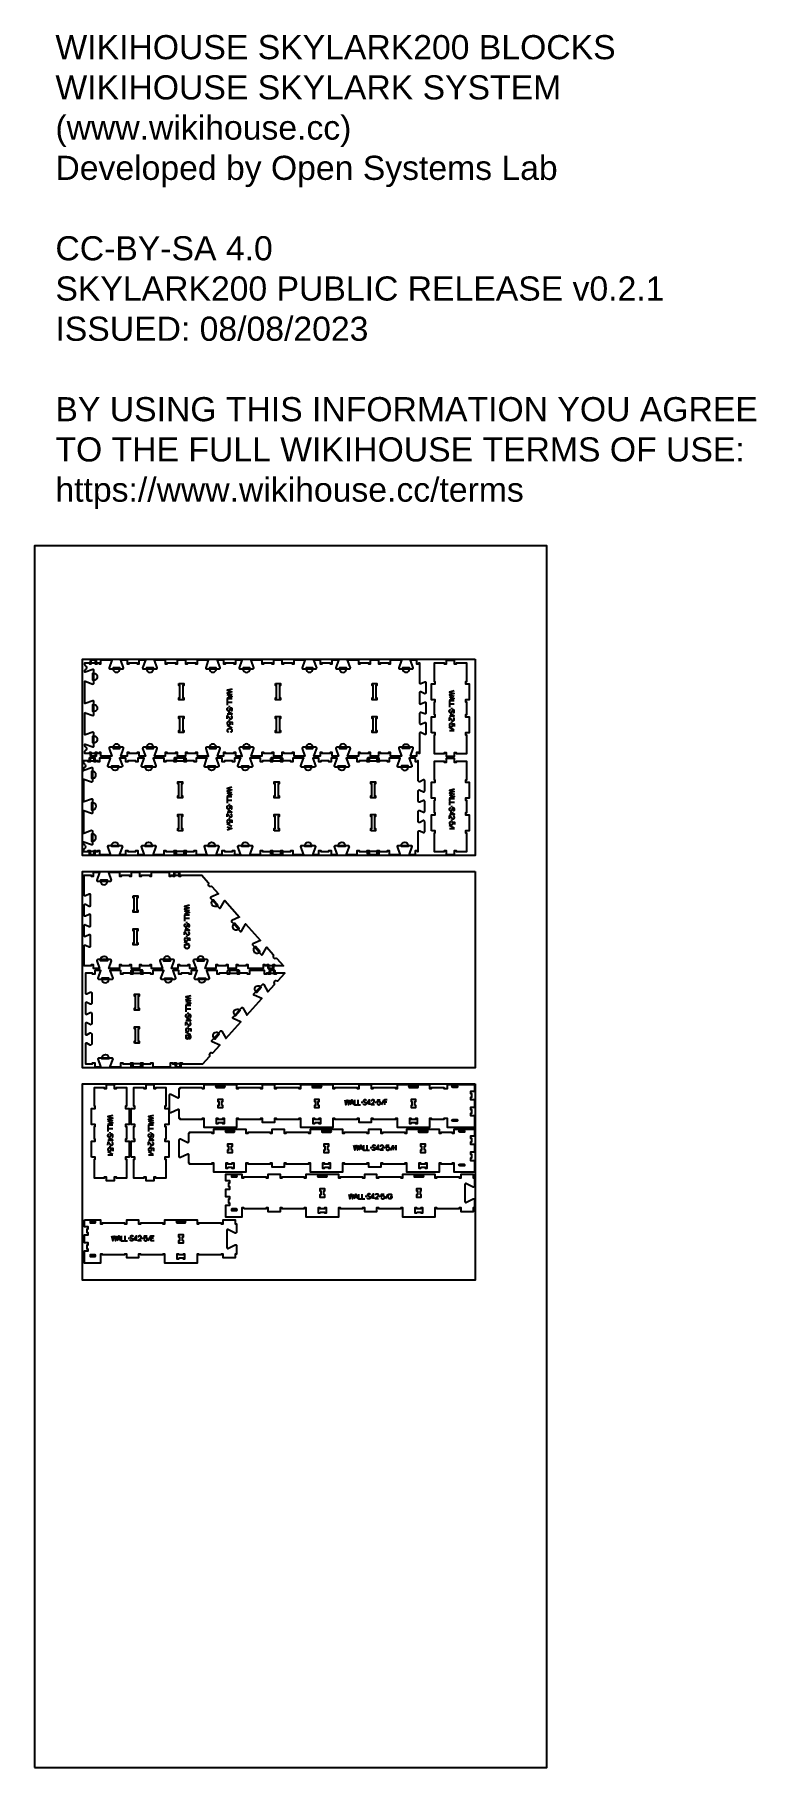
# Model space of a CAD drawing. Extents: x 0 to 4485, y 0 to 10771.
import ezdxf

# ---------------------------------------------------------------- set-up
doc = ezdxf.new("R2010")
doc.units = 0
for name, color, linetype in [('0_SHEET_SPRUCEPLY_2440X122', 1, 'CONTINUOUS'), ('1_ANYTOOL_1MMDEEP_LABELS_S', 2, 'CONTINUOUS'), ('3_ANYTOOL_CUTTHROUGH_INSID', 4, 'CONTINUOUS'), ('4_ANYTOOL_CUTTHROUGH_OUTSI', 5, 'CONTINUOUS'), ('5_ANYTOOL_HALF_MILL_9MM_IN', 3, 'CONTINUOUS'), ('DONOTCUT', 7, 'CONTINUOUS'), ('README', 1, 'CONTINUOUS')]:
    doc.layers.add(name, color=color, linetype=linetype)
doc.styles.add('ARIAL', font='arial.ttf')

msp = doc.modelspace()

# ---------------------------------------------------------------- texts
at = {"layer": 'README', "insert": (129, 10768, 0), "char_height": 150, "width": 8996.74, "attachment_point": 1, "style": 'ARIAL'}
msp.add_mtext('{\\fArial;WIKIHOUSE SKYLARK200 BLOCKS}\\P{\\fArial;WIKIHOUSE SKYLARK SYSTEM}\\P{\\fArial;(www.wikihouse.cc)}\\P{\\fArial;Developed by Open Systems Lab}\\P\\P{\\fArial;CC-BY-SA 4.0}\\P{\\fArial;SKYLARK200 PUBLIC RELEASE v0.2.1}\\P{\\fArial;ISSUED: 08/08/2023}\\P\\P{\\fArial;BY USING THIS INFORMATION YOU AGREE }\\P{\\fArial;TO THE FULL WIKIHOUSE TERMS OF USE:}\\P{\\fArial;https://www.wikihouse.cc/terms}', dxfattribs=at)

# ---------------------------------------------------------------- linework, layer by layer
at = {"layer": '0_SHEET_SPRUCEPLY_2440X122'}
for points in [[(2738, 6889), (2738, 5669), (298, 5669), (298, 6889)], [(2738, 5569), (2738, 4349), (298, 4349), (298, 5569)], [(2738, 4249), (2738, 3029), (298, 3029), (298, 4249)]]:
    msp.add_lwpolyline(points, close=True, dxfattribs=at)
at = {"layer": '1_ANYTOOL_1MMDEEP_LABELS_S', "color": 2}
for points in [[(1227, 6702), (1197, 6695), (1226, 6686), (1197, 6678), (1227, 6670)], [(2608, 6691), (2578, 6683), (2607, 6675), (2578, 6666), (2608, 6659)], [(1197, 6668), (1227, 6657), (1197, 6646)], [(1227, 6642), (1197, 6642), (1197, 6624)], [(1227, 6620), (1197, 6620), (1197, 6603)], [(1223, 6568), (1223, 6568), (1223, 6568), (1223, 6568), (1223, 6568), (1223, 6568), (1223, 6568), (1223, 6568), (1223, 6568), (1223, 6568), (1224, 6568), (1224, 6568), (1224, 6568), (1224, 6568), (1224, 6568), (1224, 6568), (1224, 6568), (1224, 6568), (1224, 6568), (1224, 6568), (1224, 6568), (1224, 6568), (1224, 6568), (1224, 6568), (1225, 6568), (1225, 6568), (1225, 6568), (1225, 6568), (1225, 6568), (1225, 6568), (1225, 6568), (1225, 6569), (1225, 6569), (1225, 6569), (1225, 6569), (1225, 6569), (1225, 6569), (1225, 6569), (1225, 6569), (1225, 6569), (1226, 6569), (1226, 6569), (1226, 6569), (1226, 6569), (1226, 6569), (1226, 6569), (1226, 6569), (1226, 6570), (1226, 6570), (1226, 6570), (1226, 6570), (1226, 6570), (1226, 6570), (1226, 6570), (1226, 6570), (1226, 6571), (1226, 6571), (1227, 6571), (1227, 6572), (1227, 6573), (1227, 6573), (1227, 6574), (1227, 6575), (1227, 6575), (1227, 6575), (1227, 6576), (1227, 6576), (1227, 6576), (1227, 6577), (1227, 6577), (1227, 6577), (1227, 6577), (1227, 6578), (1227, 6578), (1227, 6578), (1227, 6578), (1227, 6578), (1227, 6579), (1227, 6579), (1227, 6579), (1227, 6579), (1227, 6579), (1227, 6580), (1227, 6580), (1227, 6580), (1227, 6580), (1227, 6580), (1227, 6580), (1227, 6581), (1227, 6581), (1227, 6581), (1227, 6581), (1227, 6581), (1226, 6581), (1226, 6582), (1226, 6582), (1226, 6582), (1226, 6582), (1226, 6582), (1226, 6582), (1226, 6583), (1226, 6583), (1225, 6583), (1225, 6583), (1225, 6583), (1225, 6583), (1225, 6583), (1225, 6584), (1225, 6584), (1225, 6584), (1224, 6584), (1224, 6584), (1224, 6584), (1224, 6584), (1224, 6584), (1224, 6584), (1224, 6584), (1223, 6585), (1223, 6585), (1223, 6585), (1223, 6585), (1223, 6585), (1223, 6585), (1222, 6585), (1222, 6585), (1222, 6585), (1222, 6585), (1222, 6585), (1221, 6585), (1221, 6585), (1221, 6585), (1221, 6585), (1221, 6585), (1220, 6585), (1220, 6585), (1220, 6585), (1220, 6585), (1220, 6585), (1219, 6585), (1219, 6585), (1219, 6585), (1219, 6585), (1219, 6585), (1218, 6585), (1218, 6585), (1218, 6585), (1218, 6585), (1218, 6585), (1218, 6585), (1218, 6585), (1218, 6585), (1218, 6585), (1217, 6585), (1217, 6584), (1217, 6584), (1217, 6584), (1217, 6584), (1217, 6584), (1217, 6584), (1217, 6584), (1217, 6584), (1217, 6584), (1217, 6584), (1217, 6584), (1217, 6584), (1217, 6584), (1216, 6584), (1216, 6584), (1216, 6584), (1216, 6584), (1216, 6583), (1216, 6583), (1216, 6583), (1216, 6583), (1216, 6583), (1216, 6583), (1215, 6583), (1215, 6582), (1215, 6582), (1215, 6581), (1214, 6580), (1214, 6579), (1214, 6579), (1213, 6578), (1213, 6577), (1213, 6576), (1212, 6575), (1212, 6575), (1212, 6574), (1211, 6573), (1211, 6572), (1210, 6572), (1210, 6571), (1210, 6570), (1210, 6570), (1209, 6570), (1209, 6570), (1209, 6570), (1209, 6570), (1209, 6569), (1209, 6569), (1209, 6569), (1209, 6569), (1209, 6569), (1209, 6569), (1209, 6569), (1209, 6569), (1209, 6569), (1208, 6569), (1208, 6569), (1208, 6569), (1208, 6569), (1208, 6569), (1208, 6569), (1208, 6569), (1208, 6568), (1208, 6568), (1208, 6568), (1208, 6568), (1208, 6568), (1208, 6568), (1207, 6568), (1207, 6568), (1207, 6568), (1207, 6568), (1207, 6568), (1207, 6568), (1207, 6568), (1207, 6568), (1207, 6568), (1207, 6568), (1207, 6568), (1206, 6568), (1206, 6568), (1206, 6568), (1206, 6568), (1206, 6568), (1205, 6568), (1205, 6568), (1205, 6568), (1205, 6568), (1204, 6568), (1204, 6568), (1204, 6568), (1204, 6568), (1203, 6568), (1203, 6568), (1203, 6568), (1203, 6568), (1203, 6568), (1202, 6568), (1202, 6568), (1202, 6568), (1202, 6568), (1202, 6568), (1201, 6568), (1201, 6568), (1201, 6569), (1201, 6569), (1201, 6569), (1201, 6569), (1200, 6569), (1200, 6569), (1200, 6569), (1200, 6569), (1200, 6570), (1200, 6570), (1200, 6570), (1199, 6570), (1199, 6570), (1199, 6570), (1199, 6570), (1199, 6571), (1199, 6571), (1199, 6571), (1198, 6571), (1198, 6572), (1198, 6572), (1198, 6572), (1198, 6573), (1198, 6573), (1197, 6573), (1197, 6574), (1197, 6574), (1197, 6574), (1197, 6574), (1197, 6574), (1197, 6574), (1197, 6575), (1197, 6575), (1197, 6575), (1197, 6575), (1197, 6575), (1197, 6576), (1197, 6576), (1197, 6576), (1197, 6577), (1197, 6577), (1197, 6578), (1197, 6578), (1197, 6578), (1197, 6579), (1197, 6579), (1197, 6580), (1197, 6580), (1197, 6580), (1197, 6581), (1197, 6581), (1197, 6581), (1198, 6582), (1198, 6582), (1198, 6582), (1198, 6583), (1198, 6583), (1198, 6583), (1199, 6584), (1199, 6584), (1199, 6584), (1199, 6584), (1199, 6584), (1199, 6584), (1199, 6584), (1199, 6585), (1199, 6585), (1200, 6585), (1200, 6585), (1200, 6585), (1200, 6585), (1200, 6585), (1200, 6585), (1200, 6585), (1200, 6585), (1200, 6585), (1200, 6585), (1200, 6585), (1200, 6585), (1200, 6585), (1201, 6585), (1201, 6585), (1201, 6585), (1201, 6586), (1201, 6586), (1201, 6586), (1201, 6586), (1201, 6586), (1201, 6586), (1201, 6586), (1202, 6586), (1202, 6586), (1202, 6586), (1202, 6586), (1202, 6586), (1202, 6586), (1203, 6586), (1203, 6586), (1203, 6586)], [(1207, 6664), (1207, 6649)], [(1211, 6590), (1211, 6599)], [(2603, 6556), (2603, 6556), (2603, 6556), (2604, 6556), (2604, 6556), (2604, 6556), (2604, 6556), (2604, 6556), (2604, 6556), (2604, 6556), (2604, 6556), (2604, 6556), (2604, 6556), (2604, 6556), (2604, 6556), (2605, 6556), (2605, 6556), (2605, 6556), (2605, 6557), (2605, 6557), (2605, 6557), (2605, 6557), (2605, 6557), (2605, 6557), (2605, 6557), (2605, 6557), (2605, 6557), (2605, 6557), (2605, 6557), (2606, 6557), (2606, 6557), (2606, 6557), (2606, 6557), (2606, 6557), (2606, 6557), (2606, 6557), (2606, 6557), (2606, 6557), (2606, 6557), (2606, 6557), (2606, 6558), (2606, 6558), (2606, 6558), (2606, 6558), (2606, 6558), (2606, 6558), (2606, 6558), (2607, 6558), (2607, 6558), (2607, 6558), (2607, 6558), (2607, 6558), (2607, 6559), (2607, 6559), (2607, 6559), (2607, 6559), (2607, 6559), (2607, 6559), (2607, 6560), (2608, 6561), (2608, 6562), (2608, 6563), (2608, 6563), (2608, 6563), (2608, 6564), (2608, 6564), (2608, 6565), (2608, 6565), (2608, 6565), (2608, 6566), (2608, 6566), (2608, 6566), (2608, 6566), (2608, 6566), (2608, 6567), (2608, 6567), (2608, 6567), (2608, 6567), (2608, 6567), (2608, 6567), (2608, 6568), (2608, 6568), (2608, 6568), (2608, 6568), (2608, 6568), (2608, 6569), (2608, 6569), (2607, 6569), (2607, 6569), (2607, 6569), (2607, 6569), (2607, 6570), (2607, 6570), (2607, 6570), (2607, 6570), (2607, 6570), (2607, 6570), (2607, 6571), (2607, 6571), (2606, 6571), (2606, 6571), (2606, 6571), (2606, 6571), (2606, 6572), (2606, 6572), (2606, 6572), (2606, 6572), (2606, 6572), (2605, 6572), (2605, 6572), (2605, 6572), (2605, 6573), (2605, 6573), (2605, 6573), (2605, 6573), (2604, 6573), (2604, 6573), (2604, 6573), (2604, 6573), (2604, 6573), (2604, 6573), (2603, 6573), (2603, 6573), (2603, 6573), (2603, 6574), (2603, 6574), (2602, 6574), (2602, 6574), (2602, 6574), (2602, 6574), (2602, 6574), (2601, 6574), (2601, 6574), (2601, 6574), (2601, 6574), (2601, 6574), (2600, 6574), (2600, 6574), (2600, 6574), (2600, 6574), (2600, 6574), (2599, 6574), (2599, 6573), (2599, 6573), (2599, 6573), (2599, 6573), (2599, 6573), (2599, 6573), (2598, 6573), (2598, 6573), (2598, 6573), (2598, 6573), (2598, 6573), (2598, 6573), (2598, 6573), (2598, 6573), (2598, 6573), (2598, 6573), (2598, 6573), (2598, 6573), (2598, 6573), (2597, 6573), (2597, 6573), (2597, 6572), (2597, 6572), (2597, 6572), (2597, 6572), (2597, 6572), (2597, 6572), (2597, 6572), (2597, 6572), (2597, 6572), (2597, 6572), (2596, 6572), (2596, 6571), (2596, 6571), (2596, 6571), (2596, 6571), (2596, 6570), (2595, 6569), (2595, 6569), (2594, 6568), (2594, 6567), (2594, 6566), (2593, 6566), (2593, 6565), (2593, 6564), (2593, 6563), (2592, 6562), (2592, 6562), (2591, 6561), (2591, 6560), (2591, 6559), (2590, 6559), (2590, 6558), (2590, 6558), (2590, 6558), (2590, 6558), (2590, 6558), (2590, 6558), (2590, 6558), (2590, 6558), (2590, 6558), (2589, 6558), (2589, 6558), (2589, 6558), (2589, 6557), (2589, 6557), (2589, 6557), (2589, 6557), (2589, 6557), (2589, 6557), (2589, 6557), (2589, 6557), (2589, 6557), (2589, 6557), (2589, 6557), (2588, 6557), (2588, 6557), (2588, 6557), (2588, 6557), (2588, 6557), (2588, 6557), (2588, 6557), (2588, 6557), (2588, 6557), (2588, 6557), (2588, 6557), (2587, 6557), (2587, 6556), (2587, 6556), (2587, 6556), (2587, 6556), (2587, 6556), (2587, 6556), (2586, 6556), (2586, 6556), (2586, 6556), (2586, 6556), (2585, 6556), (2585, 6556), (2585, 6556), (2585, 6556), (2585, 6556), (2584, 6556), (2584, 6556), (2584, 6556), (2584, 6556), (2583, 6556), (2583, 6557), (2583, 6557), (2583, 6557), (2583, 6557), (2582, 6557), (2582, 6557), (2582, 6557), (2582, 6557), (2582, 6557), (2582, 6557), (2581, 6557), (2581, 6557), (2581, 6558), (2581, 6558), (2581, 6558), (2581, 6558), (2580, 6558), (2580, 6558), (2580, 6558), (2580, 6558), (2580, 6559), (2580, 6559), (2580, 6559), (2579, 6559), (2579, 6559), (2579, 6559), (2579, 6560), (2579, 6560), (2579, 6561), (2578, 6561), (2578, 6561), (2578, 6562), (2578, 6562), (2578, 6562), (2578, 6562), (2578, 6562), (2578, 6563), (2578, 6563), (2578, 6563), (2578, 6563), (2578, 6563), (2578, 6564), (2578, 6564), (2578, 6564), (2577, 6564), (2577, 6564), (2577, 6565), (2577, 6565), (2577, 6566), (2577, 6566), (2577, 6566), (2577, 6567), (2577, 6567), (2578, 6568), (2578, 6568), (2578, 6568), (2578, 6569), (2578, 6569), (2578, 6570), (2578, 6570), (2578, 6570), (2578, 6571), (2579, 6571), (2579, 6571), (2579, 6572), (2579, 6572), (2579, 6572), (2579, 6572), (2579, 6572), (2579, 6572), (2580, 6573), (2580, 6573), (2580, 6573), (2580, 6573), (2580, 6573), (2580, 6573), (2580, 6573), (2580, 6573), (2580, 6573), (2581, 6574), (2581, 6574), (2581, 6574), (2581, 6574), (2581, 6574), (2581, 6574), (2581, 6574), (2581, 6574), (2581, 6574), (2581, 6574), (2581, 6574), (2581, 6574), (2581, 6574), (2581, 6574), (2582, 6574), (2582, 6574), (2582, 6574), (2582, 6574), (2582, 6574), (2582, 6574), (2582, 6574), (2582, 6574), (2583, 6574), (2583, 6574), (2583, 6574), (2583, 6574), (2583, 6574), (2584, 6574)], [(2578, 6656), (2608, 6645), (2578, 6634)], [(2608, 6630), (2578, 6630), (2578, 6613)], [(2608, 6608), (2578, 6608), (2578, 6591)], [(2587, 6653), (2587, 6638)], [(2592, 6578), (2592, 6587)], [(1227, 6459), (1196, 6476)], [(1197, 6548), (1227, 6548), (1206, 6564)], [(1197, 6517), (1197, 6536), (1198, 6536), (1198, 6536), (1198, 6535), (1198, 6535), (1199, 6535), (1199, 6535), (1199, 6535), (1199, 6535), (1199, 6535), (1200, 6535), (1200, 6535), (1200, 6535), (1200, 6534), (1200, 6534), (1201, 6534), (1201, 6534), (1201, 6534), (1201, 6534), (1201, 6534), (1202, 6534), (1202, 6533), (1202, 6533), (1202, 6533), (1202, 6533), (1202, 6533), (1203, 6533), (1203, 6532), (1203, 6532), (1203, 6532), (1203, 6532), (1205, 6530), (1206, 6529), (1207, 6527), (1208, 6526), (1209, 6525), (1209, 6524), (1210, 6524), (1210, 6523), (1211, 6522), (1212, 6522), (1212, 6521), (1213, 6520), (1213, 6520), (1213, 6520), (1213, 6520), (1213, 6520), (1214, 6520), (1214, 6520), (1214, 6519), (1214, 6519), (1214, 6519), (1214, 6519), (1215, 6519), (1215, 6519), (1215, 6519), (1215, 6519), (1215, 6519), (1216, 6519), (1216, 6518), (1216, 6518), (1216, 6518), (1216, 6518), (1217, 6518), (1217, 6518), (1217, 6518), (1217, 6518), (1217, 6518), (1218, 6518), (1218, 6518), (1218, 6518), (1218, 6518), (1218, 6518), (1219, 6518), (1219, 6518), (1219, 6518), (1219, 6518), (1220, 6518), (1220, 6518), (1220, 6518), (1220, 6518), (1221, 6518), (1221, 6518), (1221, 6518), (1221, 6518), (1221, 6518), (1222, 6518), (1222, 6518), (1222, 6518), (1222, 6519), (1222, 6519), (1223, 6519), (1223, 6519), (1223, 6519), (1223, 6519), (1223, 6519), (1224, 6519), (1224, 6519), (1224, 6519), (1224, 6519), (1224, 6520), (1224, 6520), (1224, 6520), (1225, 6520), (1225, 6520), (1225, 6520), (1225, 6520), (1225, 6521), (1225, 6521), (1225, 6521), (1225, 6521), (1226, 6521), (1226, 6521), (1226, 6522), (1226, 6522), (1226, 6522), (1226, 6522), (1226, 6522), (1226, 6523), (1226, 6523), (1226, 6523), (1227, 6523), (1227, 6523), (1227, 6524), (1227, 6524), (1227, 6524), (1227, 6524), (1227, 6524), (1227, 6525), (1227, 6525), (1227, 6525), (1227, 6525), (1227, 6525), (1227, 6526), (1227, 6526), (1227, 6526), (1227, 6526), (1227, 6527), (1227, 6527), (1227, 6528), (1227, 6528), (1227, 6528), (1227, 6529), (1227, 6529), (1227, 6529), (1227, 6530), (1227, 6530), (1227, 6530), (1227, 6530), (1227, 6530), (1227, 6531), (1226, 6531), (1226, 6531), (1226, 6531), (1226, 6531), (1226, 6531), (1226, 6531), (1226, 6532), (1226, 6532), (1226, 6532), (1226, 6532), (1226, 6532), (1226, 6532), (1226, 6532), (1225, 6532), (1225, 6533), (1225, 6533), (1225, 6533), (1225, 6533), (1225, 6533), (1225, 6533), (1225, 6533), (1225, 6533), (1225, 6534), (1224, 6534), (1224, 6534), (1224, 6534), (1224, 6534), (1224, 6534), (1224, 6534), (1223, 6534), (1223, 6535), (1223, 6535), (1223, 6535), (1222, 6535), (1222, 6535)], [(1202, 6499), (1202, 6499), (1201, 6499), (1201, 6499), (1201, 6499), (1200, 6498), (1200, 6498), (1200, 6498), (1200, 6498), (1200, 6497), (1199, 6497), (1199, 6497), (1199, 6497), (1199, 6496), (1199, 6496), (1198, 6496), (1198, 6496), (1198, 6495), (1198, 6495), (1198, 6495), (1198, 6494), (1198, 6494), (1198, 6494), (1197, 6494), (1197, 6493), (1197, 6493), (1197, 6493), (1197, 6492), (1197, 6492), (1197, 6492), (1197, 6491), (1197, 6491), (1197, 6491), (1197, 6490), (1197, 6490), (1197, 6489), (1197, 6489), (1197, 6489), (1197, 6488), (1197, 6488), (1197, 6487), (1197, 6487), (1198, 6487), (1198, 6486), (1198, 6486), (1198, 6486), (1198, 6485), (1198, 6485), (1198, 6485), (1198, 6485), (1198, 6484), (1198, 6484), (1198, 6484), (1199, 6484), (1199, 6484), (1199, 6484), (1199, 6483), (1199, 6483), (1199, 6483), (1199, 6483), (1199, 6483), (1199, 6483), (1199, 6483), (1200, 6483), (1200, 6482), (1200, 6482), (1200, 6482), (1200, 6482), (1200, 6482), (1200, 6482), (1201, 6482), (1201, 6482), (1201, 6481), (1201, 6481), (1201, 6481), (1201, 6481), (1202, 6481), (1202, 6481), (1202, 6481), (1203, 6481), (1203, 6480), (1203, 6480), (1203, 6480), (1204, 6480), (1204, 6480), (1204, 6480), (1204, 6480), (1205, 6480), (1205, 6480), (1205, 6480), (1205, 6480), (1206, 6480), (1206, 6480), (1206, 6480), (1206, 6480), (1207, 6480), (1207, 6480), (1207, 6480), (1207, 6480), (1208, 6480), (1208, 6480), (1208, 6480), (1208, 6480), (1209, 6480), (1209, 6480), (1209, 6480), (1209, 6480), (1210, 6480), (1210, 6480), (1210, 6480), (1210, 6480), (1210, 6480), (1211, 6480), (1211, 6481), (1211, 6481), (1211, 6481), (1212, 6481), (1212, 6481), (1212, 6481), (1212, 6481), (1212, 6481), (1213, 6481), (1213, 6482), (1213, 6482), (1213, 6482), (1213, 6482), (1213, 6482), (1214, 6482), (1214, 6482), (1214, 6483), (1214, 6483), (1214, 6483), (1214, 6483), (1215, 6483), (1215, 6483), (1215, 6484), (1215, 6484), (1215, 6484), (1215, 6484), (1215, 6484), (1215, 6485), (1216, 6485), (1216, 6485), (1216, 6485), (1216, 6485), (1216, 6486), (1216, 6486), (1216, 6486), (1216, 6486), (1216, 6487), (1216, 6487), (1216, 6487), (1216, 6487), (1216, 6488), (1216, 6488), (1216, 6488), (1216, 6488), (1216, 6489), (1216, 6489), (1216, 6489), (1216, 6490), (1216, 6490), (1216, 6490), (1216, 6491), (1216, 6491), (1216, 6491), (1216, 6492), (1216, 6492), (1216, 6492), (1216, 6493), (1216, 6493), (1216, 6493), (1216, 6493), (1215, 6494), (1215, 6494), (1215, 6494), (1215, 6495), (1215, 6495), (1215, 6495), (1214, 6495), (1214, 6496), (1214, 6496), (1214, 6496), (1214, 6496), (1213, 6497), (1213, 6497), (1213, 6497), (1213, 6498), (1212, 6498), (1227, 6498), (1227, 6481)], [(1206, 6564), (1206, 6542)], [(1211, 6504), (1211, 6513)], [(2607, 6448), (2576, 6465)], [(2578, 6536), (2608, 6536), (2586, 6552)], [(2578, 6506), (2578, 6524), (2578, 6524), (2578, 6524), (2579, 6524), (2579, 6524), (2579, 6524), (2579, 6524), (2580, 6524), (2580, 6524), (2580, 6523), (2580, 6523), (2580, 6523), (2581, 6523), (2581, 6523), (2581, 6523), (2581, 6523), (2581, 6523), (2582, 6522), (2582, 6522), (2582, 6522), (2582, 6522), (2582, 6522), (2582, 6522), (2583, 6522), (2583, 6521), (2583, 6521), (2583, 6521), (2583, 6521), (2583, 6521), (2584, 6521), (2584, 6520), (2585, 6519), (2586, 6517), (2588, 6516), (2589, 6514), (2589, 6513), (2590, 6513), (2590, 6512), (2591, 6511), (2592, 6511), (2592, 6510), (2593, 6509), (2593, 6509), (2594, 6509), (2594, 6509), (2594, 6508), (2594, 6508), (2594, 6508), (2594, 6508), (2595, 6508), (2595, 6508), (2595, 6508), (2595, 6508), (2595, 6507), (2595, 6507), (2596, 6507), (2596, 6507), (2596, 6507), (2596, 6507), (2596, 6507), (2597, 6507), (2597, 6507), (2597, 6507), (2597, 6507), (2597, 6507), (2598, 6507), (2598, 6507), (2598, 6507), (2598, 6507), (2598, 6507), (2599, 6506), (2599, 6506), (2599, 6506), (2599, 6506), (2599, 6506), (2600, 6506), (2600, 6506), (2600, 6506), (2600, 6506), (2601, 6507), (2601, 6507), (2601, 6507), (2601, 6507), (2602, 6507), (2602, 6507), (2602, 6507), (2602, 6507), (2602, 6507), (2603, 6507), (2603, 6507), (2603, 6507), (2603, 6507), (2603, 6507), (2604, 6507), (2604, 6507), (2604, 6508), (2604, 6508), (2604, 6508), (2604, 6508), (2605, 6508), (2605, 6508), (2605, 6508), (2605, 6508), (2605, 6509), (2605, 6509), (2605, 6509), (2606, 6509), (2606, 6509), (2606, 6509), (2606, 6509), (2606, 6510), (2606, 6510), (2606, 6510), (2606, 6510), (2607, 6510), (2607, 6511), (2607, 6511), (2607, 6511), (2607, 6511), (2607, 6511), (2607, 6511), (2607, 6512), (2607, 6512), (2607, 6512), (2607, 6512), (2607, 6512), (2607, 6513), (2607, 6513), (2608, 6513), (2608, 6513), (2608, 6514), (2608, 6514), (2608, 6514), (2608, 6514), (2608, 6514), (2608, 6515), (2608, 6515), (2608, 6515), (2608, 6516), (2608, 6516), (2608, 6516), (2608, 6517), (2608, 6517), (2608, 6517), (2607, 6518), (2607, 6518), (2607, 6518), (2607, 6519), (2607, 6519), (2607, 6519), (2607, 6519), (2607, 6519), (2607, 6519), (2607, 6519), (2607, 6520), (2607, 6520), (2607, 6520), (2607, 6520), (2607, 6520), (2607, 6520), (2606, 6520), (2606, 6521), (2606, 6521), (2606, 6521), (2606, 6521), (2606, 6521), (2606, 6521), (2606, 6521), (2606, 6521), (2606, 6522), (2606, 6522), (2605, 6522), (2605, 6522), (2605, 6522), (2605, 6522), (2605, 6522), (2605, 6522), (2605, 6522), (2605, 6523), (2604, 6523), (2604, 6523), (2604, 6523), (2604, 6523), (2603, 6524), (2603, 6524), (2603, 6524)], [(2582, 6488), (2582, 6488), (2582, 6488), (2582, 6487), (2581, 6487), (2581, 6487), (2581, 6487), (2581, 6486), (2580, 6486), (2580, 6486), (2580, 6486), (2580, 6485), (2580, 6485), (2579, 6485), (2579, 6485), (2579, 6484), (2579, 6484), (2579, 6484), (2579, 6484), (2579, 6483), (2578, 6483), (2578, 6483), (2578, 6482), (2578, 6482), (2578, 6482), (2578, 6481), (2578, 6481), (2578, 6481), (2578, 6480), (2578, 6480), (2578, 6480), (2578, 6479), (2578, 6479), (2578, 6479), (2578, 6478), (2578, 6478), (2578, 6477), (2578, 6477), (2578, 6477), (2578, 6476), (2578, 6476), (2578, 6476), (2578, 6475), (2578, 6475), (2578, 6474), (2578, 6474), (2579, 6474), (2579, 6473), (2579, 6473), (2579, 6473), (2579, 6473), (2579, 6473), (2579, 6473), (2579, 6472), (2579, 6472), (2579, 6472), (2579, 6472), (2580, 6472), (2580, 6472), (2580, 6472), (2580, 6471), (2580, 6471), (2580, 6471), (2580, 6471), (2580, 6471), (2580, 6471), (2581, 6471), (2581, 6471), (2581, 6470), (2581, 6470), (2581, 6470), (2581, 6470), (2582, 6470), (2582, 6470), (2582, 6470), (2582, 6470), (2582, 6470), (2583, 6469), (2583, 6469), (2583, 6469), (2584, 6469), (2584, 6469), (2584, 6469), (2584, 6469), (2585, 6469), (2585, 6468), (2585, 6468), (2585, 6468), (2585, 6468), (2586, 6468), (2586, 6468), (2586, 6468), (2586, 6468), (2587, 6468), (2587, 6468), (2587, 6468), (2587, 6468), (2588, 6468), (2588, 6468), (2588, 6468), (2588, 6468), (2589, 6468), (2589, 6468), (2589, 6468), (2589, 6468), (2590, 6468), (2590, 6469), (2590, 6469), (2590, 6469), (2591, 6469), (2591, 6469), (2591, 6469), (2591, 6469), (2592, 6469), (2592, 6469), (2592, 6469), (2592, 6469), (2592, 6469), (2593, 6470), (2593, 6470), (2593, 6470), (2593, 6470), (2593, 6470), (2594, 6470), (2594, 6470), (2594, 6470), (2594, 6471), (2594, 6471), (2594, 6471), (2595, 6471), (2595, 6471), (2595, 6471), (2595, 6472), (2595, 6472), (2595, 6472), (2596, 6472), (2596, 6472), (2596, 6472), (2596, 6473), (2596, 6473), (2596, 6473), (2596, 6473), (2596, 6474), (2596, 6474), (2596, 6474), (2597, 6474), (2597, 6474), (2597, 6475), (2597, 6475), (2597, 6475), (2597, 6475), (2597, 6476), (2597, 6476), (2597, 6476), (2597, 6476), (2597, 6477), (2597, 6477), (2597, 6477), (2597, 6478), (2597, 6478), (2597, 6478), (2597, 6479), (2597, 6479), (2597, 6479), (2597, 6480), (2597, 6480), (2597, 6480), (2597, 6481), (2597, 6481), (2596, 6481), (2596, 6481), (2596, 6482), (2596, 6482), (2596, 6482), (2596, 6483), (2596, 6483), (2596, 6483), (2595, 6483), (2595, 6484), (2595, 6484), (2595, 6484), (2595, 6484), (2595, 6485), (2594, 6485), (2594, 6485), (2594, 6485), (2594, 6486), (2593, 6486), (2593, 6487), (2608, 6486), (2608, 6470)], [(2586, 6552), (2586, 6530)], [(2592, 6492), (2592, 6501)], [(1220, 6435), (1220, 6436), (1220, 6436), (1221, 6436), (1221, 6436), (1222, 6436), (1222, 6437), (1222, 6437), (1223, 6437), (1223, 6437), (1223, 6438), (1224, 6438), (1224, 6438), (1224, 6438), (1224, 6439), (1225, 6439), (1225, 6439), (1225, 6439), (1225, 6440), (1225, 6440), (1225, 6440), (1226, 6440), (1226, 6440), (1226, 6440), (1226, 6441), (1226, 6441), (1226, 6441), (1226, 6441), (1226, 6441), (1226, 6441), (1226, 6442), (1227, 6442), (1227, 6442), (1227, 6442), (1227, 6442), (1227, 6443), (1227, 6443), (1227, 6443), (1227, 6443), (1227, 6443), (1227, 6444), (1227, 6444), (1227, 6444), (1227, 6444), (1227, 6444), (1227, 6445), (1227, 6445), (1227, 6445), (1227, 6445), (1227, 6446), (1227, 6446), (1227, 6446), (1227, 6447), (1227, 6447), (1227, 6447), (1227, 6448), (1227, 6448), (1227, 6448), (1227, 6449), (1227, 6449), (1226, 6449), (1226, 6449), (1226, 6450), (1226, 6450), (1226, 6450), (1226, 6450), (1226, 6450), (1226, 6450), (1226, 6450), (1226, 6450), (1226, 6451), (1226, 6451), (1226, 6451), (1225, 6451), (1225, 6451), (1225, 6451), (1225, 6451), (1225, 6452), (1225, 6452), (1224, 6452), (1224, 6452), (1224, 6453), (1224, 6453), (1224, 6453), (1223, 6453), (1223, 6453), (1223, 6454), (1222, 6454), (1222, 6454), (1221, 6454), (1221, 6455), (1220, 6455), (1219, 6455), (1219, 6455), (1218, 6456), (1217, 6456), (1217, 6456), (1216, 6456), (1216, 6456), (1215, 6456), (1214, 6456), (1213, 6456), (1213, 6456), (1212, 6456), (1211, 6456), (1211, 6456), (1210, 6456), (1209, 6456), (1209, 6456), (1208, 6456), (1207, 6456), (1207, 6456), (1207, 6456), (1206, 6456), (1206, 6456), (1206, 6455), (1205, 6455), (1205, 6455), (1205, 6455), (1204, 6455), (1204, 6455), (1203, 6454), (1202, 6454), (1202, 6454), (1202, 6453), (1201, 6453), (1201, 6453), (1201, 6453), (1200, 6453), (1200, 6452), (1200, 6452), (1200, 6452), (1200, 6452), (1199, 6452), (1199, 6451), (1199, 6451), (1199, 6451), (1199, 6451), (1199, 6451), (1199, 6451), (1199, 6451), (1199, 6450), (1198, 6450), (1198, 6450), (1198, 6450), (1198, 6450), (1198, 6450), (1198, 6450), (1198, 6449), (1198, 6449), (1198, 6449), (1198, 6448), (1197, 6448), (1197, 6448), (1197, 6447), (1197, 6447), (1197, 6447), (1197, 6446), (1197, 6446), (1197, 6446), (1197, 6445), (1197, 6445), (1197, 6445), (1197, 6444), (1197, 6444), (1197, 6444), (1197, 6444), (1197, 6444), (1197, 6443), (1197, 6443), (1197, 6443), (1197, 6443), (1197, 6443), (1197, 6442), (1197, 6442), (1198, 6442), (1198, 6442), (1198, 6442), (1198, 6442), (1198, 6442), (1198, 6441), (1198, 6441), (1198, 6441), (1198, 6441), (1198, 6441), (1198, 6441), (1198, 6440), (1198, 6440), (1198, 6440), (1199, 6440), (1199, 6440), (1199, 6440), (1199, 6440), (1199, 6439), (1199, 6439), (1200, 6439), (1200, 6439), (1200, 6438), (1200, 6438), (1201, 6438), (1201, 6438), (1201, 6437), (1201, 6437), (1202, 6437), (1202, 6437), (1202, 6437), (1203, 6436), (1203, 6436)], [(2608, 6444), (2578, 6444)], [(1226, 6092), (1196, 6085), (1225, 6076), (1196, 6068), (1226, 6060)], [(1196, 6058), (1226, 6047), (1196, 6036)], [(1206, 6054), (1206, 6039)], [(2609, 6081), (2579, 6073), (2608, 6065), (2579, 6056), (2609, 6049)], [(2579, 6046), (2609, 6035), (2579, 6024)], [(2588, 6043), (2588, 6028)], [(1226, 6032), (1196, 6032), (1196, 6014)], [(1226, 6010), (1196, 6010), (1196, 5993)], [(1222, 5958), (1222, 5958), (1222, 5958), (1222, 5958), (1222, 5958), (1222, 5958), (1222, 5958), (1222, 5958), (1222, 5958), (1222, 5958), (1222, 5958), (1223, 5958), (1223, 5958), (1223, 5958), (1223, 5958), (1223, 5958), (1223, 5958), (1223, 5958), (1223, 5958), (1223, 5958), (1223, 5958), (1223, 5958), (1223, 5958), (1223, 5958), (1224, 5958), (1224, 5958), (1224, 5958), (1224, 5958), (1224, 5958), (1224, 5958), (1224, 5958), (1224, 5959), (1224, 5959), (1224, 5959), (1224, 5959), (1224, 5959), (1224, 5959), (1224, 5959), (1224, 5959), (1224, 5959), (1225, 5959), (1225, 5959), (1225, 5959), (1225, 5959), (1225, 5959), (1225, 5959), (1225, 5959), (1225, 5960), (1225, 5960), (1225, 5960), (1225, 5960), (1225, 5960), (1225, 5960), (1225, 5960), (1225, 5960), (1225, 5961), (1225, 5961), (1225, 5961), (1226, 5962), (1226, 5963), (1226, 5963), (1226, 5964), (1226, 5965), (1226, 5965), (1226, 5965), (1226, 5966), (1226, 5966), (1226, 5966), (1226, 5967), (1226, 5967), (1226, 5967), (1226, 5968), (1226, 5968), (1226, 5968), (1226, 5968), (1226, 5968), (1226, 5968), (1226, 5969), (1226, 5969), (1226, 5969), (1226, 5969), (1226, 5969), (1226, 5970), (1226, 5970), (1226, 5970), (1226, 5970), (1226, 5970), (1226, 5970), (1226, 5971), (1226, 5971), (1226, 5971), (1226, 5971), (1225, 5971), (1225, 5971), (1225, 5972), (1225, 5972), (1225, 5972), (1225, 5972), (1225, 5972), (1225, 5972), (1225, 5973), (1225, 5973), (1224, 5973), (1224, 5973), (1224, 5973), (1224, 5973), (1224, 5973), (1224, 5974), (1224, 5974), (1224, 5974), (1223, 5974), (1223, 5974), (1223, 5974), (1223, 5974), (1223, 5974), (1223, 5974), (1223, 5975), (1222, 5975), (1222, 5975), (1222, 5975), (1222, 5975), (1222, 5975), (1222, 5975), (1221, 5975), (1221, 5975), (1221, 5975), (1221, 5975), (1221, 5975), (1220, 5975), (1220, 5975), (1220, 5975), (1220, 5975), (1220, 5975), (1219, 5975), (1219, 5975), (1219, 5975), (1219, 5975), (1219, 5975), (1218, 5975), (1218, 5975), (1218, 5975), (1218, 5975), (1218, 5975), (1217, 5975), (1217, 5975), (1217, 5975), (1217, 5975), (1217, 5975), (1217, 5975), (1217, 5975), (1217, 5975), (1217, 5975), (1216, 5975), (1216, 5975), (1216, 5974), (1216, 5974), (1216, 5974), (1216, 5974), (1216, 5974), (1216, 5974), (1216, 5974), (1216, 5974), (1216, 5974), (1216, 5974), (1216, 5974), (1216, 5974), (1215, 5974), (1215, 5974), (1215, 5974), (1215, 5974), (1215, 5973), (1215, 5973), (1215, 5973), (1215, 5973), (1215, 5973), (1215, 5973), (1214, 5973), (1214, 5972), (1214, 5972), (1214, 5971), (1213, 5970), (1213, 5969), (1213, 5969), (1212, 5968), (1212, 5967), (1212, 5966), (1211, 5965), (1211, 5965), (1211, 5964), (1210, 5963), (1210, 5962), (1209, 5962), (1209, 5961), (1209, 5960), (1208, 5960), (1208, 5960), (1208, 5960), (1208, 5960), (1208, 5960), (1208, 5959), (1208, 5959), (1208, 5959), (1208, 5959), (1208, 5959), (1208, 5959), (1208, 5959), (1208, 5959), (1208, 5959), (1207, 5959), (1207, 5959), (1207, 5959), (1207, 5959), (1207, 5959), (1207, 5959), (1207, 5959), (1207, 5959), (1207, 5958), (1207, 5958), (1207, 5958), (1207, 5958), (1207, 5958), (1206, 5958), (1206, 5958), (1206, 5958), (1206, 5958), (1206, 5958), (1206, 5958), (1206, 5958), (1206, 5958), (1206, 5958), (1206, 5958), (1205, 5958), (1205, 5958), (1205, 5958), (1205, 5958), (1205, 5958), (1204, 5958), (1204, 5958), (1204, 5958), (1204, 5958), (1204, 5958), (1203, 5958), (1203, 5958), (1203, 5958), (1203, 5958), (1202, 5958), (1202, 5958), (1202, 5958), (1202, 5958), (1202, 5958), (1201, 5958), (1201, 5958), (1201, 5958), (1201, 5958), (1201, 5958), (1200, 5958), (1200, 5959), (1200, 5959), (1200, 5959), (1200, 5959), (1200, 5959), (1199, 5959), (1199, 5959), (1199, 5959), (1199, 5959), (1199, 5960), (1199, 5960), (1199, 5960), (1198, 5960), (1198, 5960), (1198, 5960), (1198, 5960), (1198, 5961), (1198, 5961), (1198, 5961), (1197, 5961), (1197, 5962), (1197, 5962), (1197, 5962), (1197, 5963), (1196, 5963), (1196, 5963), (1196, 5964), (1196, 5964), (1196, 5964), (1196, 5964), (1196, 5964), (1196, 5965), (1196, 5965), (1196, 5965), (1196, 5965), (1196, 5965), (1196, 5966), (1196, 5966), (1196, 5966), (1196, 5966), (1196, 5967), (1196, 5967), (1196, 5968), (1196, 5968), (1196, 5968), (1196, 5969), (1196, 5969), (1196, 5970), (1196, 5970), (1196, 5970), (1196, 5971), (1196, 5971), (1196, 5971), (1197, 5972), (1197, 5972), (1197, 5973), (1197, 5973), (1197, 5973), (1197, 5973), (1197, 5974), (1198, 5974), (1198, 5974), (1198, 5974), (1198, 5974), (1198, 5974), (1198, 5974), (1198, 5975), (1198, 5975), (1199, 5975), (1199, 5975), (1199, 5975), (1199, 5975), (1199, 5975), (1199, 5975), (1199, 5975), (1199, 5975), (1199, 5975), (1199, 5975), (1199, 5975), (1199, 5975), (1199, 5975), (1200, 5975), (1200, 5975), (1200, 5975), (1200, 5976), (1200, 5976), (1200, 5976), (1200, 5976), (1200, 5976), (1200, 5976), (1200, 5976), (1201, 5976), (1201, 5976), (1201, 5976), (1201, 5976), (1201, 5976), (1201, 5976), (1202, 5976), (1202, 5976), (1202, 5976)], [(1196, 5938), (1226, 5938), (1205, 5954)], [(1196, 5908), (1196, 5926), (1197, 5926), (1197, 5926), (1197, 5925), (1197, 5925), (1198, 5925), (1198, 5925), (1198, 5925), (1198, 5925), (1198, 5925), (1199, 5925), (1199, 5925), (1199, 5925), (1199, 5924), (1199, 5924), (1200, 5924), (1200, 5924), (1200, 5924), (1200, 5924), (1200, 5924), (1200, 5924), (1201, 5923), (1201, 5923), (1201, 5923), (1201, 5923), (1201, 5923), (1202, 5923), (1202, 5922), (1202, 5922), (1202, 5922), (1202, 5922), (1204, 5920), (1205, 5919), (1206, 5917), (1207, 5916), (1208, 5915), (1208, 5914), (1209, 5914), (1209, 5913), (1210, 5912), (1211, 5912), (1211, 5911), (1212, 5910), (1212, 5910), (1212, 5910), (1212, 5910), (1212, 5910), (1213, 5910), (1213, 5910), (1213, 5909), (1213, 5909), (1213, 5909), (1213, 5909), (1214, 5909), (1214, 5909), (1214, 5909), (1214, 5909), (1214, 5909), (1215, 5909), (1215, 5908), (1215, 5908), (1215, 5908), (1215, 5908), (1215, 5908), (1216, 5908), (1216, 5908), (1216, 5908), (1216, 5908), (1217, 5908), (1217, 5908), (1217, 5908), (1217, 5908), (1217, 5908), (1218, 5908), (1218, 5908), (1218, 5908), (1218, 5908), (1219, 5908), (1219, 5908), (1219, 5908), (1219, 5908), (1220, 5908), (1220, 5908), (1220, 5908), (1220, 5908), (1220, 5908), (1221, 5908), (1221, 5908), (1221, 5908), (1221, 5909), (1221, 5909), (1222, 5909), (1222, 5909), (1222, 5909), (1222, 5909), (1222, 5909), (1222, 5909), (1223, 5909), (1223, 5909), (1223, 5910), (1223, 5910), (1223, 5910), (1223, 5910), (1224, 5910), (1224, 5910), (1224, 5910), (1224, 5911), (1224, 5911), (1224, 5911), (1224, 5911), (1224, 5911), (1225, 5911), (1225, 5911), (1225, 5912), (1225, 5912), (1225, 5912), (1225, 5912), (1225, 5912), (1225, 5913), (1225, 5913), (1225, 5913), (1225, 5913), (1226, 5913), (1226, 5914), (1226, 5914), (1226, 5914), (1226, 5914), (1226, 5914), (1226, 5915), (1226, 5915), (1226, 5915), (1226, 5915), (1226, 5915), (1226, 5916), (1226, 5916), (1226, 5916), (1226, 5916), (1226, 5917), (1226, 5917), (1226, 5918), (1226, 5918), (1226, 5918), (1226, 5919), (1226, 5919), (1226, 5919), (1226, 5920), (1226, 5920), (1226, 5920), (1226, 5920), (1226, 5920), (1225, 5921), (1225, 5921), (1225, 5921), (1225, 5921), (1225, 5921), (1225, 5921), (1225, 5921), (1225, 5922), (1225, 5922), (1225, 5922), (1225, 5922), (1225, 5922), (1225, 5922), (1225, 5922), (1224, 5922), (1224, 5923), (1224, 5923), (1224, 5923), (1224, 5923), (1224, 5923), (1224, 5923), (1224, 5923), (1224, 5923), (1224, 5924), (1223, 5924), (1223, 5924), (1223, 5924), (1223, 5924), (1223, 5924), (1223, 5924), (1222, 5924), (1222, 5925), (1222, 5925), (1222, 5925), (1221, 5925), (1221, 5925)], [(1205, 5954), (1205, 5932)], [(1210, 5980), (1210, 5989)], [(2604, 5946), (2604, 5946), (2604, 5946), (2605, 5946), (2605, 5946), (2605, 5946), (2605, 5946), (2605, 5946), (2605, 5946), (2605, 5946), (2605, 5946), (2605, 5946), (2605, 5946), (2605, 5946), (2605, 5946), (2606, 5946), (2606, 5946), (2606, 5946), (2606, 5947), (2606, 5947), (2606, 5947), (2606, 5947), (2606, 5947), (2606, 5947), (2606, 5947), (2606, 5947), (2606, 5947), (2606, 5947), (2606, 5947), (2607, 5947), (2607, 5947), (2607, 5947), (2607, 5947), (2607, 5947), (2607, 5947), (2607, 5947), (2607, 5947), (2607, 5947), (2607, 5947), (2607, 5947), (2607, 5948), (2607, 5948), (2607, 5948), (2607, 5948), (2607, 5948), (2607, 5948), (2607, 5948), (2608, 5948), (2608, 5948), (2608, 5948), (2608, 5948), (2608, 5948), (2608, 5949), (2608, 5949), (2608, 5949), (2608, 5949), (2608, 5949), (2608, 5949), (2608, 5950), (2609, 5951), (2609, 5952), (2609, 5953), (2609, 5953), (2609, 5953), (2609, 5954), (2609, 5954), (2609, 5955), (2609, 5955), (2609, 5955), (2609, 5956), (2609, 5956), (2609, 5956), (2609, 5956), (2609, 5956), (2609, 5957), (2609, 5957), (2609, 5957), (2609, 5957), (2609, 5957), (2609, 5957), (2609, 5958), (2609, 5958), (2609, 5958), (2609, 5958), (2609, 5958), (2609, 5959), (2609, 5959), (2608, 5959), (2608, 5959), (2608, 5959), (2608, 5959), (2608, 5960), (2608, 5960), (2608, 5960), (2608, 5960), (2608, 5960), (2608, 5960), (2608, 5961), (2608, 5961), (2607, 5961), (2607, 5961), (2607, 5961), (2607, 5961), (2607, 5962), (2607, 5962), (2607, 5962), (2607, 5962), (2607, 5962), (2606, 5962), (2606, 5962), (2606, 5962), (2606, 5963), (2606, 5963), (2606, 5963), (2606, 5963), (2605, 5963), (2605, 5963), (2605, 5963), (2605, 5963), (2605, 5963), (2605, 5963), (2604, 5963), (2604, 5963), (2604, 5963), (2604, 5964), (2604, 5964), (2603, 5964), (2603, 5964), (2603, 5964), (2603, 5964), (2603, 5964), (2602, 5964), (2602, 5964), (2602, 5964), (2602, 5964), (2602, 5964), (2601, 5964), (2601, 5964), (2601, 5964), (2601, 5964), (2601, 5964), (2600, 5964), (2600, 5963), (2600, 5963), (2600, 5963), (2600, 5963), (2600, 5963), (2600, 5963), (2599, 5963), (2599, 5963), (2599, 5963), (2599, 5963), (2599, 5963), (2599, 5963), (2599, 5963), (2599, 5963), (2599, 5963), (2599, 5963), (2599, 5963), (2599, 5963), (2599, 5963), (2598, 5963), (2598, 5963), (2598, 5962), (2598, 5962), (2598, 5962), (2598, 5962), (2598, 5962), (2598, 5962), (2598, 5962), (2598, 5962), (2598, 5962), (2598, 5962), (2597, 5962), (2597, 5961), (2597, 5961), (2597, 5961), (2597, 5961), (2597, 5960), (2596, 5959), (2596, 5959), (2595, 5958), (2595, 5957), (2595, 5956), (2594, 5956), (2594, 5955), (2594, 5954), (2594, 5953), (2593, 5952), (2593, 5952), (2592, 5951), (2592, 5950), (2592, 5949), (2591, 5949), (2591, 5948), (2591, 5948), (2591, 5948), (2591, 5948), (2591, 5948), (2591, 5948), (2591, 5948), (2591, 5948), (2591, 5948), (2590, 5948), (2590, 5948), (2590, 5948), (2590, 5947), (2590, 5947), (2590, 5947), (2590, 5947), (2590, 5947), (2590, 5947), (2590, 5947), (2590, 5947), (2590, 5947), (2590, 5947), (2590, 5947), (2589, 5947), (2589, 5947), (2589, 5947), (2589, 5947), (2589, 5947), (2589, 5947), (2589, 5947), (2589, 5947), (2589, 5947), (2589, 5947), (2589, 5947), (2588, 5947), (2588, 5946), (2588, 5946), (2588, 5946), (2588, 5946), (2588, 5946), (2588, 5946), (2587, 5946), (2587, 5946), (2587, 5946), (2587, 5946), (2586, 5946), (2586, 5946), (2586, 5946), (2586, 5946), (2586, 5946), (2585, 5946), (2585, 5946), (2585, 5946), (2585, 5946), (2584, 5946), (2584, 5947), (2584, 5947), (2584, 5947), (2584, 5947), (2583, 5947), (2583, 5947), (2583, 5947), (2583, 5947), (2583, 5947), (2583, 5947), (2582, 5947), (2582, 5947), (2582, 5948), (2582, 5948), (2582, 5948), (2582, 5948), (2581, 5948), (2581, 5948), (2581, 5948), (2581, 5948), (2581, 5949), (2581, 5949), (2581, 5949), (2580, 5949), (2580, 5949), (2580, 5949), (2580, 5950), (2580, 5950), (2580, 5951), (2579, 5951), (2579, 5951), (2579, 5952), (2579, 5952), (2579, 5952), (2579, 5952), (2579, 5952), (2579, 5953), (2579, 5953), (2579, 5953), (2579, 5953), (2579, 5953), (2579, 5954), (2579, 5954), (2579, 5954), (2578, 5954), (2578, 5954), (2578, 5955), (2578, 5955), (2578, 5956), (2578, 5956), (2578, 5956), (2578, 5957), (2578, 5957), (2579, 5958), (2579, 5958), (2579, 5958), (2579, 5959), (2579, 5959), (2579, 5960), (2579, 5960), (2579, 5960), (2579, 5961), (2580, 5961), (2580, 5961), (2580, 5962), (2580, 5962), (2580, 5962), (2580, 5962), (2580, 5962), (2580, 5962), (2581, 5963), (2581, 5963), (2581, 5963), (2581, 5963), (2581, 5963), (2581, 5963), (2581, 5963), (2581, 5963), (2581, 5963), (2582, 5964), (2582, 5964), (2582, 5964), (2582, 5964), (2582, 5964), (2582, 5964), (2582, 5964), (2582, 5964), (2582, 5964), (2582, 5964), (2582, 5964), (2582, 5964), (2582, 5964), (2582, 5964), (2583, 5964), (2583, 5964), (2583, 5964), (2583, 5964), (2583, 5964), (2583, 5964), (2583, 5964), (2583, 5964), (2584, 5964), (2584, 5964), (2584, 5964), (2584, 5964), (2584, 5964), (2585, 5964)], [(2609, 6020), (2579, 6020), (2579, 6003)], [(2609, 5998), (2579, 5998), (2579, 5981)], [(2579, 5926), (2609, 5926), (2587, 5942)], [(2587, 5942), (2587, 5920)], [(2593, 5968), (2593, 5977)], [(1226, 5849), (1195, 5866)], [(1201, 5890), (1201, 5889), (1200, 5889), (1200, 5889), (1200, 5889), (1199, 5888), (1199, 5888), (1199, 5888), (1199, 5888), (1199, 5887), (1198, 5887), (1198, 5887), (1198, 5887), (1198, 5886), (1198, 5886), (1197, 5886), (1197, 5886), (1197, 5885), (1197, 5885), (1197, 5885), (1197, 5884), (1197, 5884), (1197, 5884), (1196, 5884), (1196, 5883), (1196, 5883), (1196, 5883), (1196, 5882), (1196, 5882), (1196, 5882), (1196, 5881), (1196, 5881), (1196, 5881), (1196, 5880), (1196, 5880), (1196, 5879), (1196, 5879), (1196, 5879), (1196, 5878), (1196, 5878), (1196, 5877), (1196, 5877), (1196, 5877), (1197, 5876), (1197, 5876), (1197, 5876), (1197, 5875), (1197, 5875), (1197, 5875), (1197, 5875), (1197, 5874), (1197, 5874), (1197, 5874), (1198, 5874), (1198, 5874), (1198, 5874), (1198, 5874), (1198, 5873), (1198, 5873), (1198, 5873), (1198, 5873), (1198, 5873), (1198, 5873), (1199, 5873), (1199, 5872), (1199, 5872), (1199, 5872), (1199, 5872), (1199, 5872), (1199, 5872), (1200, 5872), (1200, 5872), (1200, 5871), (1200, 5871), (1200, 5871), (1200, 5871), (1201, 5871), (1201, 5871), (1201, 5871), (1202, 5871), (1202, 5870), (1202, 5870), (1202, 5870), (1203, 5870), (1203, 5870), (1203, 5870), (1203, 5870), (1204, 5870), (1204, 5870), (1204, 5870), (1204, 5870), (1205, 5870), (1205, 5870), (1205, 5870), (1205, 5870), (1206, 5870), (1206, 5870), (1206, 5870), (1206, 5870), (1207, 5870), (1207, 5870), (1207, 5870), (1207, 5870), (1208, 5870), (1208, 5870), (1208, 5870), (1208, 5870), (1209, 5870), (1209, 5870), (1209, 5870), (1209, 5870), (1209, 5870), (1210, 5870), (1210, 5871), (1210, 5871), (1210, 5871), (1211, 5871), (1211, 5871), (1211, 5871), (1211, 5871), (1211, 5871), (1212, 5871), (1212, 5872), (1212, 5872), (1212, 5872), (1212, 5872), (1212, 5872), (1213, 5872), (1213, 5872), (1213, 5873), (1213, 5873), (1213, 5873), (1213, 5873), (1214, 5873), (1214, 5873), (1214, 5874), (1214, 5874), (1214, 5874), (1214, 5874), (1214, 5874), (1214, 5875), (1215, 5875), (1215, 5875), (1215, 5875), (1215, 5875), (1215, 5876), (1215, 5876), (1215, 5876), (1215, 5876), (1215, 5877), (1215, 5877), (1215, 5877), (1215, 5877), (1215, 5878), (1215, 5878), (1215, 5878), (1215, 5878), (1215, 5879), (1215, 5879), (1215, 5879), (1215, 5880), (1215, 5880), (1215, 5880), (1215, 5881), (1215, 5881), (1215, 5881), (1215, 5882), (1215, 5882), (1215, 5882), (1215, 5883), (1215, 5883), (1215, 5883), (1215, 5884), (1214, 5884), (1214, 5884), (1214, 5884), (1214, 5885), (1214, 5885), (1214, 5885), (1213, 5885), (1213, 5886), (1213, 5886), (1213, 5886), (1213, 5886), (1212, 5887), (1212, 5887), (1212, 5887), (1212, 5888), (1211, 5888), (1226, 5888), (1226, 5871)], [(1196, 5847), (1226, 5837), (1196, 5825)], [(1206, 5844), (1206, 5829)], [(1210, 5894), (1210, 5903)], [(2608, 5838), (2577, 5855)], [(2579, 5896), (2579, 5914), (2579, 5914), (2579, 5914), (2580, 5914), (2580, 5914), (2580, 5914), (2580, 5914), (2581, 5914), (2581, 5914), (2581, 5913), (2581, 5913), (2581, 5913), (2582, 5913), (2582, 5913), (2582, 5913), (2582, 5913), (2582, 5913), (2583, 5912), (2583, 5912), (2583, 5912), (2583, 5912), (2583, 5912), (2583, 5912), (2584, 5912), (2584, 5911), (2584, 5911), (2584, 5911), (2584, 5911), (2584, 5911), (2585, 5911), (2585, 5910), (2586, 5909), (2587, 5907), (2589, 5906), (2590, 5904), (2590, 5903), (2591, 5903), (2591, 5902), (2592, 5901), (2593, 5901), (2593, 5900), (2594, 5899), (2594, 5899), (2595, 5899), (2595, 5899), (2595, 5898), (2595, 5898), (2595, 5898), (2595, 5898), (2596, 5898), (2596, 5898), (2596, 5898), (2596, 5898), (2596, 5897), (2596, 5897), (2597, 5897), (2597, 5897), (2597, 5897), (2597, 5897), (2597, 5897), (2598, 5897), (2598, 5897), (2598, 5897), (2598, 5897), (2598, 5897), (2599, 5897), (2599, 5897), (2599, 5897), (2599, 5897), (2599, 5897), (2600, 5896), (2600, 5896), (2600, 5896), (2600, 5896), (2600, 5896), (2601, 5896), (2601, 5896), (2601, 5896), (2601, 5896), (2602, 5897), (2602, 5897), (2602, 5897), (2602, 5897), (2603, 5897), (2603, 5897), (2603, 5897), (2603, 5897), (2603, 5897), (2604, 5897), (2604, 5897), (2604, 5897), (2604, 5897), (2604, 5897), (2605, 5897), (2605, 5897), (2605, 5898), (2605, 5898), (2605, 5898), (2605, 5898), (2606, 5898), (2606, 5898), (2606, 5898), (2606, 5898), (2606, 5899), (2606, 5899), (2606, 5899), (2607, 5899), (2607, 5899), (2607, 5899), (2607, 5899), (2607, 5900), (2607, 5900), (2607, 5900), (2607, 5900), (2608, 5900), (2608, 5901), (2608, 5901), (2608, 5901), (2608, 5901), (2608, 5901), (2608, 5901), (2608, 5902), (2608, 5902), (2608, 5902), (2608, 5902), (2608, 5902), (2608, 5903), (2608, 5903), (2609, 5903), (2609, 5903), (2609, 5904), (2609, 5904), (2609, 5904), (2609, 5904), (2609, 5904), (2609, 5905), (2609, 5905), (2609, 5905), (2609, 5906), (2609, 5906), (2609, 5906), (2609, 5907), (2609, 5907), (2609, 5907), (2608, 5908), (2608, 5908), (2608, 5908), (2608, 5909), (2608, 5909), (2608, 5909), (2608, 5909), (2608, 5909), (2608, 5909), (2608, 5909), (2608, 5910), (2608, 5910), (2608, 5910), (2608, 5910), (2608, 5910), (2608, 5910), (2607, 5910), (2607, 5911), (2607, 5911), (2607, 5911), (2607, 5911), (2607, 5911), (2607, 5911), (2607, 5911), (2607, 5911), (2607, 5912), (2607, 5912), (2606, 5912), (2606, 5912), (2606, 5912), (2606, 5912), (2606, 5912), (2606, 5912), (2606, 5912), (2606, 5913), (2605, 5913), (2605, 5913), (2605, 5913), (2605, 5913), (2604, 5914), (2604, 5914), (2604, 5914)], [(2583, 5878), (2583, 5878), (2583, 5878), (2583, 5877), (2582, 5877), (2582, 5877), (2582, 5877), (2582, 5876), (2581, 5876), (2581, 5876), (2581, 5876), (2581, 5875), (2581, 5875), (2580, 5875), (2580, 5875), (2580, 5874), (2580, 5874), (2580, 5874), (2580, 5874), (2580, 5873), (2579, 5873), (2579, 5873), (2579, 5872), (2579, 5872), (2579, 5872), (2579, 5871), (2579, 5871), (2579, 5871), (2579, 5870), (2579, 5870), (2579, 5870), (2579, 5869), (2579, 5869), (2579, 5869), (2579, 5868), (2579, 5868), (2579, 5867), (2579, 5867), (2579, 5867), (2579, 5866), (2579, 5866), (2579, 5866), (2579, 5865), (2579, 5865), (2579, 5864), (2579, 5864), (2580, 5864), (2580, 5863), (2580, 5863), (2580, 5863), (2580, 5863), (2580, 5863), (2580, 5863), (2580, 5862), (2580, 5862), (2580, 5862), (2580, 5862), (2581, 5862), (2581, 5862), (2581, 5862), (2581, 5861), (2581, 5861), (2581, 5861), (2581, 5861), (2581, 5861), (2581, 5861), (2582, 5861), (2582, 5861), (2582, 5860), (2582, 5860), (2582, 5860), (2582, 5860), (2583, 5860), (2583, 5860), (2583, 5860), (2583, 5860), (2583, 5860), (2584, 5859), (2584, 5859), (2584, 5859), (2585, 5859), (2585, 5859), (2585, 5859), (2585, 5859), (2585, 5859), (2586, 5858), (2586, 5858), (2586, 5858), (2586, 5858), (2587, 5858), (2587, 5858), (2587, 5858), (2587, 5858), (2588, 5858), (2588, 5858), (2588, 5858), (2588, 5858), (2589, 5858), (2589, 5858), (2589, 5858), (2589, 5858), (2590, 5858), (2590, 5858), (2590, 5858), (2590, 5858), (2591, 5858), (2591, 5859), (2591, 5859), (2591, 5859), (2592, 5859), (2592, 5859), (2592, 5859), (2592, 5859), (2592, 5859), (2593, 5859), (2593, 5859), (2593, 5859), (2593, 5859), (2594, 5860), (2594, 5860), (2594, 5860), (2594, 5860), (2594, 5860), (2595, 5860), (2595, 5860), (2595, 5860), (2595, 5861), (2595, 5861), (2595, 5861), (2596, 5861), (2596, 5861), (2596, 5861), (2596, 5862), (2596, 5862), (2596, 5862), (2596, 5862), (2597, 5862), (2597, 5862), (2597, 5863), (2597, 5863), (2597, 5863), (2597, 5863), (2597, 5864), (2597, 5864), (2597, 5864), (2598, 5864), (2598, 5864), (2598, 5865), (2598, 5865), (2598, 5865), (2598, 5865), (2598, 5866), (2598, 5866), (2598, 5866), (2598, 5866), (2598, 5867), (2598, 5867), (2598, 5867), (2598, 5868), (2598, 5868), (2598, 5868), (2598, 5869), (2598, 5869), (2598, 5869), (2598, 5870), (2598, 5870), (2598, 5870), (2598, 5871), (2598, 5871), (2597, 5871), (2597, 5871), (2597, 5872), (2597, 5872), (2597, 5872), (2597, 5873), (2597, 5873), (2597, 5873), (2596, 5873), (2596, 5874), (2596, 5874), (2596, 5874), (2596, 5874), (2596, 5875), (2595, 5875), (2595, 5875), (2595, 5875), (2595, 5876), (2594, 5876), (2594, 5877), (2609, 5876), (2609, 5860)], [(2609, 5834), (2579, 5834)], [(2593, 5882), (2593, 5891)], [(962, 5359), (932, 5351), (961, 5342), (932, 5334), (962, 5326)], [(932, 5324), (962, 5313), (932, 5302)], [(962, 5298), (932, 5298), (932, 5281)], [(941, 5320), (941, 5306)], [(957, 5224), (957, 5224), (957, 5224), (958, 5224), (958, 5224), (958, 5224), (958, 5224), (958, 5224), (958, 5224), (958, 5224), (958, 5224), (958, 5224), (958, 5224), (958, 5224), (958, 5224), (959, 5224), (959, 5224), (959, 5224), (959, 5224), (959, 5224), (959, 5224), (959, 5224), (959, 5224), (959, 5224), (959, 5224), (959, 5224), (959, 5224), (959, 5225), (959, 5225), (960, 5225), (960, 5225), (960, 5225), (960, 5225), (960, 5225), (960, 5225), (960, 5225), (960, 5225), (960, 5225), (960, 5225), (960, 5225), (960, 5225), (960, 5225), (960, 5225), (960, 5225), (960, 5226), (960, 5226), (960, 5226), (961, 5226), (961, 5226), (961, 5226), (961, 5226), (961, 5226), (961, 5226), (961, 5226), (961, 5227), (961, 5227), (961, 5227), (961, 5227), (961, 5228), (962, 5229), (962, 5230), (962, 5230), (962, 5231), (962, 5231), (962, 5231), (962, 5232), (962, 5232), (962, 5233), (962, 5233), (962, 5233), (962, 5233), (962, 5234), (962, 5234), (962, 5234), (962, 5234), (962, 5234), (962, 5235), (962, 5235), (962, 5235), (962, 5235), (962, 5235), (962, 5236), (962, 5236), (962, 5236), (962, 5236), (962, 5236), (962, 5236), (961, 5237), (961, 5237), (961, 5237), (961, 5237), (961, 5237), (961, 5237), (961, 5238), (961, 5238), (961, 5238), (961, 5238), (961, 5238), (961, 5238), (960, 5239), (960, 5239), (960, 5239), (960, 5239), (960, 5239), (960, 5239), (960, 5239), (960, 5240), (960, 5240), (959, 5240), (959, 5240), (959, 5240), (959, 5240), (959, 5240), (959, 5240), (959, 5240), (958, 5241), (958, 5241), (958, 5241), (958, 5241), (958, 5241), (958, 5241), (957, 5241), (957, 5241), (957, 5241), (957, 5241), (957, 5241), (956, 5241), (956, 5241), (956, 5241), (956, 5241), (956, 5241), (955, 5241), (955, 5241), (955, 5241), (955, 5241), (955, 5241), (954, 5241), (954, 5241), (954, 5241), (954, 5241), (954, 5241), (953, 5241), (953, 5241), (953, 5241), (953, 5241), (953, 5241), (953, 5241), (953, 5241), (952, 5241), (952, 5241), (952, 5241), (952, 5241), (952, 5241), (952, 5241), (952, 5241), (952, 5241), (952, 5241), (952, 5240), (952, 5240), (952, 5240), (952, 5240), (951, 5240), (951, 5240), (951, 5240), (951, 5240), (951, 5240), (951, 5240), (951, 5240), (951, 5240), (951, 5240), (951, 5240), (951, 5239), (951, 5239), (950, 5239), (950, 5239), (950, 5239), (950, 5239), (950, 5239), (950, 5238), (949, 5237), (949, 5236), (948, 5236), (948, 5235), (948, 5234), (947, 5233), (947, 5232), (947, 5232), (947, 5231), (946, 5230), (946, 5229), (945, 5228), (945, 5228), (945, 5227), (944, 5226), (944, 5226), (944, 5226), (944, 5226), (944, 5226), (944, 5226), (944, 5226), (944, 5226), (944, 5225), (944, 5225), (943, 5225), (943, 5225), (943, 5225), (943, 5225), (943, 5225), (943, 5225), (943, 5225), (943, 5225), (943, 5225), (943, 5225), (943, 5225), (943, 5225), (943, 5225), (943, 5225), (942, 5225), (942, 5225), (942, 5224), (942, 5224), (942, 5224), (942, 5224), (942, 5224), (942, 5224), (942, 5224), (942, 5224), (942, 5224), (941, 5224), (941, 5224), (941, 5224), (941, 5224), (941, 5224), (941, 5224), (941, 5224), (940, 5224), (940, 5224), (940, 5224), (940, 5224), (939, 5224), (939, 5224), (939, 5224), (939, 5224), (939, 5224), (938, 5224), (938, 5224), (938, 5224), (938, 5224), (937, 5224), (937, 5224), (937, 5224), (937, 5224), (937, 5224), (936, 5224), (936, 5225), (936, 5225), (936, 5225), (936, 5225), (936, 5225), (935, 5225), (935, 5225), (935, 5225), (935, 5225), (935, 5225), (935, 5226), (934, 5226), (934, 5226), (934, 5226), (934, 5226), (934, 5226), (934, 5226), (934, 5227), (933, 5227), (933, 5227), (933, 5227), (933, 5227), (933, 5228), (933, 5228), (932, 5229), (932, 5229), (932, 5229), (932, 5230), (932, 5230), (932, 5230), (932, 5230), (932, 5230), (932, 5230), (932, 5231), (932, 5231), (932, 5231), (932, 5231), (932, 5231), (932, 5232), (931, 5232), (931, 5232), (931, 5232), (931, 5233), (931, 5233), (931, 5234), (931, 5234), (931, 5235), (931, 5235), (932, 5235), (932, 5236), (932, 5236), (932, 5236), (932, 5237), (932, 5237), (932, 5238), (932, 5238), (932, 5238), (933, 5239), (933, 5239), (933, 5239), (933, 5240), (933, 5240), (933, 5240), (933, 5240), (933, 5240), (934, 5240), (934, 5240), (934, 5241), (934, 5241), (934, 5241), (934, 5241), (934, 5241), (934, 5241), (934, 5241), (935, 5241), (935, 5241), (935, 5241), (935, 5241), (935, 5241), (935, 5241), (935, 5241), (935, 5241), (935, 5242), (935, 5242), (935, 5242), (935, 5242), (935, 5242), (935, 5242), (936, 5242), (936, 5242), (936, 5242), (936, 5242), (936, 5242), (936, 5242), (936, 5242), (936, 5242), (937, 5242), (937, 5242), (937, 5242), (937, 5242), (937, 5242), (938, 5242)], [(962, 5276), (932, 5276), (932, 5259)], [(932, 5204), (962, 5204), (940, 5220)], [(932, 5174), (932, 5192), (932, 5192), (932, 5192), (933, 5192), (933, 5192), (933, 5191), (933, 5191), (934, 5191), (934, 5191), (934, 5191), (934, 5191), (934, 5191), (935, 5191), (935, 5191), (935, 5191), (935, 5190), (935, 5190), (936, 5190), (936, 5190), (936, 5190), (936, 5190), (936, 5190), (936, 5189), (937, 5189), (937, 5189), (937, 5189), (937, 5189), (937, 5189), (937, 5188), (938, 5188), (938, 5188), (939, 5186), (940, 5185), (942, 5183), (943, 5182), (943, 5181), (944, 5180), (944, 5180), (945, 5179), (946, 5178), (946, 5178), (947, 5177), (947, 5176), (948, 5176), (948, 5176), (948, 5176), (948, 5176), (948, 5176), (948, 5176), (949, 5176), (949, 5175), (949, 5175), (949, 5175), (949, 5175), (949, 5175), (950, 5175), (950, 5175), (950, 5175), (950, 5175), (950, 5175), (951, 5175), (951, 5175), (951, 5174), (951, 5174), (951, 5174), (952, 5174), (952, 5174), (952, 5174), (952, 5174), (952, 5174), (953, 5174), (953, 5174), (953, 5174), (953, 5174), (953, 5174), (954, 5174), (954, 5174), (954, 5174), (954, 5174), (955, 5174), (955, 5174), (955, 5174), (955, 5174), (956, 5174), (956, 5174), (956, 5174), (956, 5174), (956, 5175), (957, 5175), (957, 5175), (957, 5175), (957, 5175), (957, 5175), (958, 5175), (958, 5175), (958, 5175), (958, 5175), (958, 5175), (958, 5176), (959, 5176), (959, 5176), (959, 5176), (959, 5176), (959, 5176), (959, 5176), (959, 5176), (960, 5177), (960, 5177), (960, 5177), (960, 5177), (960, 5177), (960, 5177), (960, 5178), (960, 5178), (961, 5178), (961, 5178), (961, 5178), (961, 5179), (961, 5179), (961, 5179), (961, 5179), (961, 5179), (961, 5180), (961, 5180), (961, 5180), (961, 5180), (961, 5180), (961, 5181), (962, 5181), (962, 5181), (962, 5181), (962, 5181), (962, 5182), (962, 5182), (962, 5182), (962, 5182), (962, 5183), (962, 5183), (962, 5183), (962, 5184), (962, 5184), (962, 5184), (962, 5185), (962, 5185), (961, 5185), (961, 5186), (961, 5186), (961, 5186), (961, 5186), (961, 5187), (961, 5187), (961, 5187), (961, 5187), (961, 5187), (961, 5187), (961, 5187), (961, 5188), (961, 5188), (961, 5188), (961, 5188), (960, 5188), (960, 5188), (960, 5188), (960, 5189), (960, 5189), (960, 5189), (960, 5189), (960, 5189), (960, 5189), (960, 5189), (960, 5189), (959, 5189), (959, 5190), (959, 5190), (959, 5190), (959, 5190), (959, 5190), (959, 5190), (959, 5190), (958, 5190), (958, 5191), (958, 5191), (958, 5191), (957, 5191), (957, 5191), (957, 5192)], [(940, 5220), (940, 5198)], [(946, 5246), (946, 5255)], [(961, 5115), (930, 5132)], [(936, 5156), (936, 5155), (936, 5155), (936, 5155), (935, 5155), (935, 5155), (935, 5154), (935, 5154), (934, 5154), (934, 5154), (934, 5153), (934, 5153), (934, 5153), (933, 5153), (933, 5152), (933, 5152), (933, 5152), (933, 5151), (933, 5151), (933, 5151), (932, 5151), (932, 5150), (932, 5150), (932, 5150), (932, 5149), (932, 5149), (932, 5149), (932, 5148), (932, 5148), (932, 5148), (932, 5147), (932, 5147), (932, 5147), (932, 5146), (932, 5146), (932, 5145), (932, 5145), (932, 5145), (932, 5144), (932, 5144), (932, 5144), (932, 5143), (932, 5143), (932, 5142), (932, 5142), (932, 5142), (933, 5141), (933, 5141), (933, 5141), (933, 5141), (933, 5141), (933, 5140), (933, 5140), (933, 5140), (933, 5140), (933, 5140), (933, 5140), (934, 5140), (934, 5139), (934, 5139), (934, 5139), (934, 5139), (934, 5139), (934, 5139), (934, 5139), (934, 5138), (935, 5138), (935, 5138), (935, 5138), (935, 5138), (935, 5138), (935, 5138), (936, 5138), (936, 5138), (936, 5137), (936, 5137), (936, 5137), (937, 5137), (937, 5137), (937, 5137), (938, 5137), (938, 5136), (938, 5136), (938, 5136), (938, 5136), (939, 5136), (939, 5136), (939, 5136), (939, 5136), (940, 5136), (940, 5136), (940, 5136), (940, 5136), (941, 5136), (941, 5136), (941, 5136), (941, 5136), (942, 5136), (942, 5136), (942, 5136), (942, 5136), (943, 5136), (943, 5136), (943, 5136), (943, 5136), (944, 5136), (944, 5136), (944, 5136), (944, 5136), (945, 5136), (945, 5136), (945, 5137), (945, 5137), (945, 5137), (946, 5137), (946, 5137), (946, 5137), (946, 5137), (947, 5137), (947, 5137), (947, 5137), (947, 5138), (947, 5138), (948, 5138), (948, 5138), (948, 5138), (948, 5138), (948, 5138), (948, 5139), (949, 5139), (949, 5139), (949, 5139), (949, 5139), (949, 5139), (949, 5140), (949, 5140), (950, 5140), (950, 5140), (950, 5140), (950, 5141), (950, 5141), (950, 5141), (950, 5141), (950, 5141), (950, 5142), (951, 5142), (951, 5142), (951, 5142), (951, 5143), (951, 5143), (951, 5143), (951, 5143), (951, 5144), (951, 5144), (951, 5144), (951, 5144), (951, 5145), (951, 5145), (951, 5145), (951, 5146), (951, 5146), (951, 5146), (951, 5147), (951, 5147), (951, 5147), (951, 5148), (951, 5148), (951, 5148), (951, 5148), (950, 5149), (950, 5149), (950, 5149), (950, 5150), (950, 5150), (950, 5150), (950, 5150), (950, 5151), (949, 5151), (949, 5151), (949, 5152), (949, 5152), (949, 5152), (949, 5152), (948, 5153), (948, 5153), (948, 5153), (948, 5153), (947, 5154), (947, 5154), (962, 5154), (962, 5138)], [(946, 5160), (946, 5169)], [(970, 4796), (940, 4789), (969, 4780), (940, 4772), (970, 4764)], [(940, 4762), (970, 4751), (940, 4740)], [(949, 4758), (949, 4743)], [(965, 4662), (965, 4662), (965, 4662), (965, 4662), (965, 4662), (966, 4662), (966, 4662), (966, 4662), (966, 4662), (966, 4662), (966, 4662), (966, 4662), (966, 4662), (966, 4662), (966, 4662), (966, 4662), (966, 4662), (967, 4662), (967, 4662), (967, 4662), (967, 4662), (967, 4662), (967, 4662), (967, 4662), (967, 4662), (967, 4662), (967, 4662), (967, 4662), (967, 4662), (967, 4662), (967, 4662), (967, 4662), (968, 4662), (968, 4663), (968, 4663), (968, 4663), (968, 4663), (968, 4663), (968, 4663), (968, 4663), (968, 4663), (968, 4663), (968, 4663), (968, 4663), (968, 4663), (968, 4663), (968, 4663), (968, 4663), (968, 4664), (968, 4664), (968, 4664), (969, 4664), (969, 4664), (969, 4664), (969, 4664), (969, 4664), (969, 4665), (969, 4665), (969, 4666), (969, 4666), (969, 4667), (970, 4668), (970, 4668), (970, 4669), (970, 4669), (970, 4670), (970, 4670), (970, 4670), (970, 4671), (970, 4671), (970, 4671), (970, 4671), (970, 4672), (970, 4672), (970, 4672), (970, 4672), (970, 4672), (970, 4672), (970, 4673), (970, 4673), (970, 4673), (970, 4673), (970, 4673), (970, 4674), (969, 4674), (969, 4674), (969, 4674), (969, 4674), (969, 4674), (969, 4675), (969, 4675), (969, 4675), (969, 4675), (969, 4675), (969, 4675), (969, 4676), (969, 4676), (968, 4676), (968, 4676), (968, 4676), (968, 4676), (968, 4677), (968, 4677), (968, 4677), (968, 4677), (968, 4677), (967, 4677), (967, 4677), (967, 4678), (967, 4678), (967, 4678), (967, 4678), (967, 4678), (966, 4678), (966, 4678), (966, 4678), (966, 4678), (966, 4678), (966, 4679), (966, 4679), (965, 4679), (965, 4679), (965, 4679), (965, 4679), (965, 4679), (964, 4679), (964, 4679), (964, 4679), (964, 4679), (964, 4679), (963, 4679), (963, 4679), (963, 4679), (963, 4679), (963, 4679), (962, 4679), (962, 4679), (962, 4679), (962, 4679), (962, 4679), (961, 4679), (961, 4679), (961, 4679), (961, 4679), (961, 4679), (961, 4679), (960, 4679), (960, 4679), (960, 4679), (960, 4679), (960, 4678), (960, 4678), (960, 4678), (960, 4678), (960, 4678), (960, 4678), (960, 4678), (960, 4678), (959, 4678), (959, 4678), (959, 4678), (959, 4678), (959, 4678), (959, 4678), (959, 4678), (959, 4678), (959, 4678), (959, 4678), (959, 4678), (959, 4677), (959, 4677), (958, 4677), (958, 4677), (958, 4677), (958, 4677), (958, 4677), (958, 4676), (958, 4676), (957, 4676), (957, 4675), (957, 4674), (956, 4673), (956, 4672), (956, 4672), (955, 4671), (955, 4670), (955, 4669), (954, 4668), (954, 4668), (954, 4667), (953, 4666), (953, 4665), (952, 4665), (952, 4664), (952, 4664), (952, 4664), (952, 4664), (952, 4663), (952, 4663), (952, 4663), (951, 4663), (951, 4663), (951, 4663), (951, 4663), (951, 4663), (951, 4663), (951, 4663), (951, 4663), (951, 4663), (951, 4663), (951, 4663), (951, 4663), (951, 4663), (951, 4662), (950, 4662), (950, 4662), (950, 4662), (950, 4662), (950, 4662), (950, 4662), (950, 4662), (950, 4662), (950, 4662), (950, 4662), (950, 4662), (950, 4662), (949, 4662), (949, 4662), (949, 4662), (949, 4662), (949, 4662), (949, 4662), (949, 4662), (949, 4662), (948, 4662), (948, 4662), (948, 4662), (948, 4662), (948, 4662), (947, 4662), (947, 4662), (947, 4662), (947, 4662), (946, 4662), (946, 4662), (946, 4662), (946, 4662), (945, 4662), (945, 4662), (945, 4662), (945, 4662), (945, 4662), (944, 4662), (944, 4662), (944, 4662), (944, 4662), (944, 4662), (944, 4662), (943, 4663), (943, 4663), (943, 4663), (943, 4663), (943, 4663), (943, 4663), (942, 4663), (942, 4663), (942, 4664), (942, 4664), (942, 4664), (942, 4664), (942, 4664), (941, 4664), (941, 4664), (941, 4665), (941, 4665), (941, 4665), (941, 4666), (940, 4666), (940, 4666), (940, 4667), (940, 4667), (940, 4667), (940, 4667), (940, 4668), (940, 4668), (940, 4668), (940, 4668), (940, 4668), (939, 4669), (939, 4669), (939, 4669), (939, 4669), (939, 4669), (939, 4670), (939, 4670), (939, 4670), (939, 4671), (939, 4671), (939, 4671), (939, 4672), (939, 4672), (939, 4673), (939, 4673), (939, 4673), (939, 4674), (940, 4674), (940, 4675), (940, 4675), (940, 4675), (940, 4676), (940, 4676), (940, 4676), (941, 4677), (941, 4677), (941, 4677), (941, 4677), (941, 4678), (941, 4678), (941, 4678), (941, 4678), (942, 4678), (942, 4678), (942, 4678), (942, 4678), (942, 4679), (942, 4679), (942, 4679), (942, 4679), (942, 4679), (942, 4679), (942, 4679), (943, 4679), (943, 4679), (943, 4679), (943, 4679), (943, 4679), (943, 4679), (943, 4679), (943, 4679), (943, 4679), (943, 4679), (943, 4679), (943, 4679), (943, 4679), (944, 4679), (944, 4680), (944, 4680), (944, 4680), (944, 4680), (944, 4680), (944, 4680), (945, 4680), (945, 4680), (945, 4680), (945, 4680), (945, 4680)], [(970, 4735), (940, 4735), (940, 4718)], [(970, 4714), (940, 4714), (940, 4696)], [(940, 4642), (970, 4642), (948, 4658)], [(948, 4658), (948, 4636)], [(953, 4684), (953, 4693)], [(969, 4553), (938, 4570)], [(970, 4550), (940, 4550), (940, 4540), (939, 4537), (939, 4537), (939, 4537), (939, 4537), (939, 4536), (939, 4536), (940, 4536), (940, 4536), (940, 4536), (940, 4535), (940, 4535), (940, 4535), (940, 4535), (940, 4535), (940, 4534), (940, 4534), (940, 4534), (940, 4534), (940, 4534), (940, 4534), (940, 4533), (941, 4533), (941, 4533), (941, 4533), (941, 4533), (941, 4533), (941, 4532), (941, 4532), (941, 4532), (942, 4532), (942, 4532), (942, 4532), (942, 4532), (942, 4531), (942, 4531), (943, 4531), (943, 4531), (943, 4531), (943, 4531), (943, 4531), (943, 4531), (944, 4531), (944, 4530), (944, 4530), (944, 4530), (944, 4530), (945, 4530), (945, 4530), (945, 4530), (945, 4530), (945, 4530), (945, 4530), (946, 4530), (946, 4530), (946, 4530), (946, 4530), (946, 4530), (947, 4530), (947, 4530), (947, 4530), (947, 4529), (947, 4529), (948, 4529), (948, 4529), (948, 4529), (948, 4529), (949, 4529), (949, 4529), (949, 4530), (949, 4530), (950, 4530), (950, 4530), (950, 4530), (950, 4530), (950, 4530), (951, 4530), (951, 4530), (951, 4530), (951, 4530), (951, 4530), (952, 4530), (952, 4530), (952, 4530), (952, 4530), (952, 4530), (952, 4530), (952, 4531), (952, 4531), (952, 4531), (952, 4531), (952, 4531), (953, 4531), (953, 4531), (953, 4531), (953, 4531), (953, 4531), (953, 4531), (953, 4531), (953, 4531), (953, 4531), (953, 4531), (953, 4531), (953, 4532), (953, 4532), (954, 4532), (954, 4532), (954, 4532), (954, 4532), (954, 4533), (954, 4533), (955, 4534), (955, 4534), (955, 4534), (955, 4535), (955, 4535), (955, 4536), (955, 4536), (956, 4536), (956, 4537), (956, 4537), (956, 4538), (956, 4538), (956, 4539), (956, 4539)], [(940, 4611), (940, 4630), (940, 4630), (940, 4629), (941, 4629), (941, 4629), (941, 4629), (941, 4629), (941, 4629), (942, 4629), (942, 4629), (942, 4629), (942, 4629), (942, 4628), (943, 4628), (943, 4628), (943, 4628), (943, 4628), (943, 4628), (944, 4628), (944, 4628), (944, 4627), (944, 4627), (944, 4627), (944, 4627), (945, 4627), (945, 4627), (945, 4626), (945, 4626), (945, 4626), (945, 4626), (946, 4626), (947, 4624), (948, 4623), (949, 4621), (950, 4620), (951, 4619), (952, 4618), (952, 4617), (953, 4617), (953, 4616), (954, 4615), (955, 4615), (955, 4614), (955, 4614), (956, 4614), (956, 4614), (956, 4614), (956, 4613), (956, 4613), (956, 4613), (957, 4613), (957, 4613), (957, 4613), (957, 4613), (957, 4613), (957, 4613), (958, 4613), (958, 4612), (958, 4612), (958, 4612), (958, 4612), (959, 4612), (959, 4612), (959, 4612), (959, 4612), (959, 4612), (960, 4612), (960, 4612), (960, 4612), (960, 4612), (960, 4612), (961, 4612), (961, 4612), (961, 4612), (961, 4612), (962, 4612), (962, 4612), (962, 4612), (962, 4612), (963, 4612), (963, 4612), (963, 4612), (963, 4612), (963, 4612), (964, 4612), (964, 4612), (964, 4612), (964, 4612), (964, 4612), (965, 4612), (965, 4612), (965, 4613), (965, 4613), (965, 4613), (966, 4613), (966, 4613), (966, 4613), (966, 4613), (966, 4613), (966, 4613), (967, 4613), (967, 4614), (967, 4614), (967, 4614), (967, 4614), (967, 4614), (967, 4614), (968, 4615), (968, 4615), (968, 4615), (968, 4615), (968, 4615), (968, 4615), (968, 4616), (968, 4616), (968, 4616), (969, 4616), (969, 4616), (969, 4616), (969, 4617), (969, 4617), (969, 4617), (969, 4617), (969, 4617), (969, 4618), (969, 4618), (969, 4618), (969, 4618), (969, 4618), (969, 4619), (969, 4619), (969, 4619), (969, 4619), (969, 4620), (969, 4620), (969, 4620), (970, 4620), (970, 4621), (970, 4621), (969, 4621), (969, 4622), (969, 4622), (969, 4623), (969, 4623), (969, 4623), (969, 4623), (969, 4624), (969, 4624), (969, 4624), (969, 4624), (969, 4624), (969, 4625), (969, 4625), (969, 4625), (969, 4625), (969, 4625), (969, 4625), (968, 4625), (968, 4626), (968, 4626), (968, 4626), (968, 4626), (968, 4626), (968, 4626), (968, 4626), (968, 4626), (968, 4627), (968, 4627), (968, 4627), (967, 4627), (967, 4627), (967, 4627), (967, 4627), (967, 4627), (967, 4628), (967, 4628), (967, 4628), (967, 4628), (966, 4628), (966, 4628), (966, 4628), (966, 4629), (965, 4629), (965, 4629), (965, 4629), (964, 4629)], [(944, 4593), (944, 4593), (944, 4593), (943, 4593), (943, 4592), (943, 4592), (943, 4592), (942, 4592), (942, 4592), (942, 4591), (942, 4591), (942, 4591), (941, 4591), (941, 4590), (941, 4590), (941, 4590), (941, 4589), (941, 4589), (940, 4589), (940, 4589), (940, 4588), (940, 4588), (940, 4588), (940, 4587), (940, 4587), (940, 4587), (940, 4586), (940, 4586), (940, 4586), (940, 4585), (940, 4585), (940, 4585), (940, 4584), (940, 4584), (940, 4584), (940, 4583), (940, 4583), (940, 4582), (940, 4582), (940, 4582), (940, 4581), (940, 4581), (940, 4581), (940, 4580), (940, 4580), (940, 4580), (940, 4579), (940, 4579), (941, 4579), (941, 4578), (941, 4578), (941, 4578), (941, 4578), (941, 4578), (941, 4578), (941, 4577), (941, 4577), (941, 4577), (941, 4577), (942, 4577), (942, 4577), (942, 4577), (942, 4577), (942, 4576), (942, 4576), (942, 4576), (942, 4576), (943, 4576), (943, 4576), (943, 4576), (943, 4576), (943, 4575), (943, 4575), (944, 4575), (944, 4575), (944, 4575), (944, 4575), (944, 4575), (945, 4574), (945, 4574), (945, 4574), (946, 4574), (946, 4574), (946, 4574), (946, 4574), (947, 4574), (947, 4574), (947, 4574), (947, 4574), (948, 4574), (948, 4574), (948, 4574), (948, 4574), (948, 4574), (949, 4574), (949, 4574), (949, 4574), (950, 4574), (950, 4574), (950, 4574), (950, 4574), (951, 4574), (951, 4574), (951, 4574), (951, 4574), (952, 4574), (952, 4574), (952, 4574), (952, 4574), (952, 4574), (953, 4574), (953, 4574), (953, 4574), (953, 4574), (954, 4574), (954, 4575), (954, 4575), (954, 4575), (954, 4575), (955, 4575), (955, 4575), (955, 4575), (955, 4575), (955, 4576), (956, 4576), (956, 4576), (956, 4576), (956, 4576), (956, 4576), (956, 4576), (957, 4577), (957, 4577), (957, 4577), (957, 4577), (957, 4577), (957, 4577), (957, 4578), (958, 4578), (958, 4578), (958, 4578), (958, 4578), (958, 4579), (958, 4579), (958, 4579), (958, 4579), (958, 4580), (958, 4580), (958, 4580), (959, 4580), (959, 4581), (959, 4581), (959, 4581), (959, 4581), (959, 4582), (959, 4582), (959, 4582), (959, 4582), (959, 4583), (959, 4583), (959, 4583), (959, 4584), (959, 4584), (959, 4584), (959, 4585), (959, 4585), (959, 4585), (959, 4586), (958, 4586), (958, 4586), (958, 4586), (958, 4587), (958, 4587), (958, 4587), (958, 4588), (958, 4588), (958, 4588), (957, 4588), (957, 4589), (957, 4589), (957, 4589), (957, 4590), (957, 4590), (956, 4590), (956, 4590), (956, 4591), (956, 4591), (955, 4591), (955, 4592), (955, 4592), (970, 4591), (970, 4575)], [(953, 4598), (953, 4606)], [(956, 4550), (956, 4539), (956, 4539), (956, 4538), (956, 4538), (956, 4537), (956, 4537), (956, 4537), (956, 4536), (957, 4536), (957, 4536), (957, 4535), (957, 4535), (957, 4535), (957, 4534), (957, 4534), (957, 4534), (958, 4533), (958, 4533), (958, 4533), (958, 4533), (958, 4533), (958, 4533), (958, 4533), (958, 4533), (958, 4533), (958, 4533), (958, 4533), (958, 4532), (958, 4532), (958, 4532), (958, 4532), (958, 4532), (958, 4532), (958, 4532), (959, 4532), (959, 4532), (959, 4532), (959, 4532), (959, 4532), (959, 4532), (959, 4532), (959, 4532), (959, 4532), (959, 4532), (959, 4532), (959, 4532), (959, 4531), (960, 4531), (960, 4531), (960, 4531), (960, 4531), (960, 4531), (960, 4531), (960, 4531), (961, 4531), (961, 4531), (961, 4531), (961, 4531), (961, 4531), (962, 4531), (962, 4531), (962, 4531), (962, 4531), (963, 4531), (963, 4531), (963, 4531), (963, 4531), (964, 4531), (964, 4531), (964, 4531), (964, 4531), (964, 4531), (965, 4531), (965, 4531), (965, 4531), (965, 4531), (965, 4531), (965, 4531), (966, 4531), (966, 4531), (966, 4531), (966, 4531), (966, 4531), (966, 4531), (966, 4531), (967, 4531), (967, 4532), (967, 4532), (967, 4532), (967, 4532), (967, 4532), (967, 4532), (967, 4532), (968, 4532), (968, 4532), (968, 4532), (968, 4532), (968, 4533), (968, 4533), (968, 4533), (968, 4533), (968, 4533), (968, 4533), (969, 4533), (969, 4533), (969, 4534), (969, 4534), (969, 4534), (969, 4534), (969, 4534), (969, 4534), (969, 4534), (969, 4535), (969, 4535), (969, 4535), (969, 4535), (969, 4535), (969, 4535), (969, 4536), (969, 4536), (969, 4536), (969, 4536), (969, 4536), (969, 4536), (969, 4537), (970, 4537), (970, 4537), (970, 4550)], [(1927, 4149), (1934, 4119), (1943, 4148), (1951, 4119), (1959, 4149)], [(1961, 4119), (1972, 4149), (1983, 4119)], [(1965, 4129), (1980, 4129)], [(1988, 4149), (1988, 4119), (2005, 4119)], [(2009, 4149), (2009, 4119), (2026, 4119)], [(2039, 4133), (2030, 4133)], [(2061, 4145), (2061, 4145), (2061, 4145), (2061, 4145), (2061, 4145), (2061, 4145), (2061, 4145), (2061, 4145), (2061, 4145), (2061, 4145), (2061, 4146), (2061, 4146), (2061, 4146), (2061, 4146), (2061, 4146), (2061, 4146), (2061, 4146), (2061, 4146), (2061, 4146), (2061, 4146), (2061, 4146), (2061, 4146), (2061, 4147), (2061, 4147), (2061, 4147), (2061, 4147), (2061, 4147), (2061, 4147), (2061, 4147), (2061, 4147), (2061, 4147), (2061, 4147), (2060, 4147), (2060, 4147), (2060, 4147), (2060, 4147), (2060, 4147), (2060, 4147), (2060, 4148), (2060, 4148), (2060, 4148), (2060, 4148), (2060, 4148), (2060, 4148), (2060, 4148), (2060, 4148), (2060, 4148), (2060, 4148), (2059, 4148), (2059, 4148), (2059, 4148), (2059, 4148), (2059, 4148), (2059, 4148), (2059, 4148), (2058, 4148), (2058, 4149), (2058, 4149), (2057, 4149), (2056, 4149), (2056, 4149), (2055, 4149), (2055, 4149), (2054, 4149), (2054, 4149), (2053, 4149), (2053, 4149), (2053, 4150), (2052, 4150), (2052, 4150), (2052, 4150), (2052, 4150), (2051, 4150), (2051, 4149), (2051, 4149), (2051, 4149), (2051, 4149), (2050, 4149), (2050, 4149), (2050, 4149), (2050, 4149), (2050, 4149), (2050, 4149), (2049, 4149), (2049, 4149), (2049, 4149), (2049, 4149), (2049, 4149), (2048, 4149), (2048, 4149), (2048, 4149), (2048, 4149), (2048, 4149), (2048, 4149), (2047, 4148), (2047, 4148), (2047, 4148), (2047, 4148), (2047, 4148), (2047, 4148), (2047, 4148), (2046, 4148), (2046, 4148), (2046, 4147), (2046, 4147), (2046, 4147), (2046, 4147), (2046, 4147), (2045, 4147), (2045, 4147), (2045, 4147), (2045, 4146), (2045, 4146), (2045, 4146), (2045, 4146), (2045, 4146), (2045, 4146), (2044, 4145), (2044, 4145), (2044, 4145), (2044, 4145), (2044, 4145), (2044, 4145), (2044, 4144), (2044, 4144), (2044, 4144), (2044, 4144), (2044, 4144), (2044, 4144), (2044, 4143), (2044, 4143), (2044, 4143), (2044, 4143), (2044, 4142), (2044, 4142), (2044, 4142), (2044, 4142), (2044, 4142), (2044, 4141), (2044, 4141), (2044, 4141), (2044, 4141), (2044, 4141), (2044, 4141), (2044, 4140), (2044, 4140), (2044, 4140), (2044, 4140), (2044, 4140), (2044, 4140), (2044, 4140), (2044, 4140), (2045, 4140), (2045, 4139), (2045, 4139), (2045, 4139), (2045, 4139), (2045, 4139), (2045, 4139), (2045, 4139), (2045, 4139), (2045, 4139), (2045, 4139), (2045, 4139), (2045, 4139), (2045, 4139), (2045, 4139), (2045, 4138), (2045, 4138), (2045, 4138), (2046, 4138), (2046, 4138), (2046, 4138), (2046, 4138), (2046, 4138), (2046, 4138), (2047, 4138), (2047, 4137), (2047, 4137), (2048, 4137), (2049, 4136), (2050, 4136), (2050, 4136), (2051, 4135), (2052, 4135), (2053, 4135), (2054, 4134), (2055, 4134), (2055, 4134), (2056, 4133), (2057, 4133), (2058, 4133), (2058, 4132), (2059, 4132), (2059, 4132), (2059, 4131), (2059, 4131), (2059, 4131), (2060, 4131), (2060, 4131), (2060, 4131), (2060, 4131), (2060, 4131), (2060, 4131), (2060, 4131), (2060, 4131), (2060, 4131), (2060, 4131), (2060, 4131), (2060, 4131), (2060, 4130), (2060, 4130), (2060, 4130), (2060, 4130), (2061, 4130), (2061, 4130), (2061, 4130), (2061, 4130), (2061, 4130), (2061, 4130), (2061, 4130), (2061, 4130), (2061, 4129), (2061, 4129), (2061, 4129), (2061, 4129), (2061, 4129), (2061, 4129), (2061, 4129), (2061, 4129), (2061, 4129), (2061, 4129), (2061, 4128), (2061, 4128), (2061, 4128), (2061, 4128), (2061, 4128), (2061, 4127), (2061, 4127), (2061, 4127), (2061, 4127), (2061, 4126), (2061, 4126), (2061, 4126), (2061, 4126), (2061, 4126), (2061, 4125), (2061, 4125), (2061, 4125), (2061, 4125), (2061, 4125), (2061, 4124), (2061, 4124), (2061, 4124), (2061, 4124), (2061, 4124), (2061, 4123), (2060, 4123), (2060, 4123), (2060, 4123), (2060, 4123), (2060, 4122), (2060, 4122), (2060, 4122), (2060, 4122), (2060, 4122), (2059, 4122), (2059, 4122), (2059, 4121), (2059, 4121), (2059, 4121), (2059, 4121), (2058, 4121), (2058, 4121), (2058, 4121), (2058, 4120), (2057, 4120), (2057, 4120), (2057, 4120), (2056, 4120), (2056, 4120), (2056, 4120), (2056, 4119), (2055, 4119), (2055, 4119), (2055, 4119), (2055, 4119), (2055, 4119), (2054, 4119), (2054, 4119), (2054, 4119), (2054, 4119), (2054, 4119), (2053, 4119), (2053, 4119), (2053, 4119), (2052, 4119), (2052, 4119), (2052, 4119), (2051, 4119), (2051, 4119), (2050, 4119), (2050, 4119), (2050, 4119), (2049, 4119), (2049, 4119), (2048, 4119), (2048, 4119), (2048, 4120), (2047, 4120), (2047, 4120), (2047, 4120), (2046, 4120), (2046, 4120), (2046, 4120), (2046, 4121), (2045, 4121), (2045, 4121), (2045, 4121), (2045, 4121), (2045, 4121), (2045, 4121), (2045, 4121), (2044, 4122), (2044, 4122), (2044, 4122), (2044, 4122), (2044, 4122), (2044, 4122), (2044, 4122), (2044, 4122), (2044, 4122), (2044, 4122), (2044, 4122), (2044, 4122), (2044, 4122), (2044, 4123), (2044, 4123), (2044, 4123), (2044, 4123), (2044, 4123), (2044, 4123), (2043, 4123), (2043, 4123), (2043, 4123), (2043, 4123), (2043, 4123), (2043, 4124), (2043, 4124), (2043, 4124), (2043, 4124), (2043, 4124), (2043, 4124), (2043, 4125), (2043, 4125), (2043, 4125)], [(2081, 4119), (2081, 4149), (2065, 4128)], [(2065, 4128), (2087, 4128)], [(2112, 4119), (2093, 4119), (2093, 4120), (2094, 4120), (2094, 4120), (2094, 4120), (2094, 4121), (2094, 4121), (2094, 4121), (2094, 4121), (2094, 4121), (2094, 4122), (2094, 4122), (2094, 4122), (2095, 4122), (2095, 4122), (2095, 4123), (2095, 4123), (2095, 4123), (2095, 4123), (2095, 4123), (2096, 4124), (2096, 4124), (2096, 4124), (2096, 4124), (2096, 4124), (2096, 4124), (2096, 4125), (2097, 4125), (2097, 4125), (2097, 4125), (2097, 4125), (2099, 4127), (2100, 4128), (2102, 4129), (2103, 4130), (2104, 4131), (2105, 4131), (2106, 4132), (2106, 4132), (2107, 4133), (2108, 4134), (2108, 4134), (2109, 4135), (2109, 4135), (2109, 4135), (2109, 4135), (2109, 4135), (2109, 4136), (2110, 4136), (2110, 4136), (2110, 4136), (2110, 4136), (2110, 4136), (2110, 4137), (2110, 4137), (2110, 4137), (2110, 4137), (2110, 4137), (2111, 4138), (2111, 4138), (2111, 4138), (2111, 4138), (2111, 4138), (2111, 4139), (2111, 4139), (2111, 4139), (2111, 4139), (2111, 4139), (2111, 4140), (2111, 4140), (2111, 4140), (2111, 4140), (2111, 4141), (2111, 4141), (2111, 4141), (2111, 4141), (2111, 4141), (2111, 4142), (2111, 4142), (2111, 4142), (2111, 4142), (2111, 4143), (2111, 4143), (2111, 4143), (2111, 4143), (2111, 4143), (2111, 4144), (2111, 4144), (2111, 4144), (2111, 4144), (2110, 4145), (2110, 4145), (2110, 4145), (2110, 4145), (2110, 4145), (2110, 4145), (2110, 4146), (2110, 4146), (2110, 4146), (2110, 4146), (2109, 4146), (2109, 4146), (2109, 4147), (2109, 4147), (2109, 4147), (2109, 4147), (2109, 4147), (2108, 4147), (2108, 4147), (2108, 4147), (2108, 4148), (2108, 4148), (2108, 4148), (2107, 4148), (2107, 4148), (2107, 4148), (2107, 4148), (2107, 4148), (2107, 4148), (2106, 4148), (2106, 4149), (2106, 4149), (2106, 4149), (2106, 4149), (2105, 4149), (2105, 4149), (2105, 4149), (2105, 4149), (2104, 4149), (2104, 4149), (2104, 4149), (2104, 4149), (2104, 4149), (2103, 4149), (2103, 4149), (2103, 4149), (2103, 4149), (2102, 4149), (2102, 4149), (2101, 4149), (2101, 4149), (2101, 4149), (2100, 4149), (2100, 4149), (2100, 4149), (2099, 4149), (2099, 4149), (2099, 4149), (2099, 4149), (2099, 4149), (2099, 4149), (2098, 4149), (2098, 4148), (2098, 4148), (2098, 4148), (2098, 4148), (2098, 4148), (2098, 4148), (2097, 4148), (2097, 4148), (2097, 4148), (2097, 4148), (2097, 4148), (2097, 4148), (2097, 4148), (2096, 4147), (2096, 4147), (2096, 4147), (2096, 4147), (2096, 4147), (2096, 4147), (2096, 4147), (2096, 4147), (2096, 4147), (2095, 4147), (2095, 4146), (2095, 4146), (2095, 4146), (2095, 4146), (2095, 4146), (2095, 4146), (2094, 4145), (2094, 4145), (2094, 4145), (2094, 4144), (2094, 4144)], [(2125, 4133), (2117, 4133)], [(2130, 4124), (2130, 4124), (2130, 4123), (2130, 4123), (2130, 4123), (2131, 4123), (2131, 4122), (2131, 4122), (2131, 4122), (2132, 4122), (2132, 4121), (2132, 4121), (2132, 4121), (2133, 4121), (2133, 4121), (2133, 4121), (2133, 4120), (2134, 4120), (2134, 4120), (2134, 4120), (2135, 4120), (2135, 4120), (2135, 4120), (2136, 4120), (2136, 4119), (2136, 4119), (2137, 4119), (2137, 4119), (2137, 4119), (2138, 4119), (2138, 4119), (2138, 4119), (2139, 4119), (2139, 4119), (2139, 4119), (2140, 4119), (2140, 4119), (2141, 4119), (2141, 4119), (2141, 4119), (2142, 4119), (2142, 4120), (2142, 4120), (2143, 4120), (2143, 4120), (2143, 4120), (2144, 4120), (2144, 4120), (2144, 4120), (2145, 4120), (2145, 4120), (2145, 4120), (2145, 4121), (2145, 4121), (2145, 4121), (2145, 4121), (2146, 4121), (2146, 4121), (2146, 4121), (2146, 4121), (2146, 4121), (2146, 4121), (2146, 4122), (2147, 4122), (2147, 4122), (2147, 4122), (2147, 4122), (2147, 4122), (2147, 4122), (2147, 4123), (2147, 4123), (2147, 4123), (2148, 4123), (2148, 4123), (2148, 4123), (2148, 4124), (2148, 4124), (2148, 4124), (2148, 4124), (2149, 4125), (2149, 4125), (2149, 4125), (2149, 4125), (2149, 4126), (2149, 4126), (2149, 4126), (2149, 4126), (2149, 4127), (2149, 4127), (2149, 4127), (2149, 4127), (2149, 4128), (2149, 4128), (2149, 4128), (2149, 4128), (2149, 4129), (2149, 4129), (2149, 4129), (2149, 4129), (2149, 4130), (2149, 4130), (2149, 4130), (2149, 4130), (2149, 4131), (2149, 4131), (2149, 4131), (2149, 4131), (2149, 4132), (2149, 4132), (2149, 4132), (2149, 4132), (2149, 4133), (2149, 4133), (2149, 4133), (2148, 4133), (2148, 4133), (2148, 4134), (2148, 4134), (2148, 4134), (2148, 4134), (2148, 4134), (2148, 4135), (2148, 4135), (2147, 4135), (2147, 4135), (2147, 4135), (2147, 4136), (2147, 4136), (2147, 4136), (2147, 4136), (2146, 4136), (2146, 4136), (2146, 4137), (2146, 4137), (2146, 4137), (2145, 4137), (2145, 4137), (2145, 4137), (2145, 4137), (2145, 4137), (2144, 4138), (2144, 4138), (2144, 4138), (2144, 4138), (2144, 4138), (2143, 4138), (2143, 4138), (2143, 4138), (2143, 4138), (2142, 4138), (2142, 4138), (2142, 4138), (2142, 4138), (2141, 4138), (2141, 4138), (2141, 4138), (2141, 4138), (2140, 4138), (2140, 4138), (2140, 4138), (2139, 4138), (2139, 4138), (2139, 4138), (2138, 4138), (2138, 4138), (2138, 4138), (2137, 4138), (2137, 4138), (2137, 4138), (2136, 4138), (2136, 4138), (2136, 4138), (2136, 4138), (2135, 4137), (2135, 4137), (2135, 4137), (2134, 4137), (2134, 4137), (2134, 4137), (2134, 4137), (2133, 4136), (2133, 4136), (2133, 4136), (2133, 4136), (2132, 4136), (2132, 4135), (2132, 4135), (2131, 4135), (2131, 4134), (2132, 4149), (2148, 4149)], [(2170, 4149), (2153, 4118)], [(2191, 4149), (2174, 4149), (2174, 4119)], [(2188, 4135), (2174, 4135)], [(485, 4052), (455, 4045), (485, 4036), (455, 4028), (485, 4020)], [(455, 4018), (485, 4007), (455, 3996)], [(485, 3991), (455, 3991), (455, 3974)], [(465, 4014), (465, 3999)], [(738, 4052), (708, 4045), (737, 4036), (708, 4028), (738, 4020)], [(708, 4018), (738, 4007), (708, 3996)], [(738, 3991), (708, 3991), (708, 3974)], [(717, 4014), (717, 3999)], [(485, 3970), (455, 3970), (455, 3953)], [(481, 3918), (481, 3918), (481, 3918), (481, 3918), (481, 3918), (481, 3918), (482, 3918), (482, 3918), (482, 3918), (482, 3918), (482, 3918), (482, 3918), (482, 3918), (482, 3918), (482, 3918), (482, 3918), (482, 3918), (482, 3918), (482, 3918), (483, 3918), (483, 3918), (483, 3918), (483, 3918), (483, 3918), (483, 3918), (483, 3918), (483, 3918), (483, 3918), (483, 3918), (483, 3918), (483, 3918), (483, 3918), (483, 3919), (484, 3919), (484, 3919), (484, 3919), (484, 3919), (484, 3919), (484, 3919), (484, 3919), (484, 3919), (484, 3919), (484, 3919), (484, 3919), (484, 3919), (484, 3919), (484, 3919), (484, 3920), (484, 3920), (484, 3920), (484, 3920), (484, 3920), (484, 3920), (485, 3920), (485, 3920), (485, 3921), (485, 3921), (485, 3921), (485, 3922), (485, 3923), (485, 3923), (486, 3924), (486, 3924), (486, 3925), (486, 3925), (486, 3926), (486, 3926), (486, 3926), (486, 3927), (486, 3927), (486, 3927), (486, 3927), (486, 3928), (486, 3928), (486, 3928), (486, 3928), (486, 3928), (486, 3929), (486, 3929), (486, 3929), (486, 3929), (486, 3929), (485, 3929), (485, 3930), (485, 3930), (485, 3930), (485, 3930), (485, 3930), (485, 3931), (485, 3931), (485, 3931), (485, 3931), (485, 3931), (485, 3931), (485, 3932), (485, 3932), (484, 3932), (484, 3932), (484, 3932), (484, 3932), (484, 3933), (484, 3933), (484, 3933), (484, 3933), (484, 3933), (483, 3933), (483, 3933), (483, 3934), (483, 3934), (483, 3934), (483, 3934), (483, 3934), (483, 3934), (482, 3934), (482, 3934), (482, 3934), (482, 3934), (482, 3935), (482, 3935), (481, 3935), (481, 3935), (481, 3935), (481, 3935), (481, 3935), (481, 3935), (480, 3935), (480, 3935), (480, 3935), (480, 3935), (480, 3935), (479, 3935), (479, 3935), (479, 3935), (479, 3935), (479, 3935), (478, 3935), (478, 3935), (478, 3935), (478, 3935), (478, 3935), (477, 3935), (477, 3935), (477, 3935), (477, 3935), (477, 3935), (476, 3935), (476, 3935), (476, 3935), (476, 3935), (476, 3935), (476, 3935), (476, 3935), (476, 3934), (476, 3934), (476, 3934), (476, 3934), (476, 3934), (475, 3934), (475, 3934), (475, 3934), (475, 3934), (475, 3934), (475, 3934), (475, 3934), (475, 3934), (475, 3934), (475, 3934), (475, 3934), (475, 3934), (475, 3934), (474, 3933), (474, 3933), (474, 3933), (474, 3933), (474, 3933), (474, 3933), (474, 3932), (474, 3932), (473, 3932), (473, 3931), (473, 3930), (472, 3929), (472, 3929), (472, 3928), (471, 3927), (471, 3926), (471, 3925), (470, 3925), (470, 3924), (470, 3923), (469, 3922), (469, 3921), (468, 3921), (468, 3920), (468, 3920), (468, 3920), (468, 3920), (468, 3920), (468, 3919), (467, 3919), (467, 3919), (467, 3919), (467, 3919), (467, 3919), (467, 3919), (467, 3919), (467, 3919), (467, 3919), (467, 3919), (467, 3919), (467, 3919), (467, 3919), (467, 3919), (466, 3919), (466, 3918), (466, 3918), (466, 3918), (466, 3918), (466, 3918), (466, 3918), (466, 3918), (466, 3918), (466, 3918), (466, 3918), (466, 3918), (465, 3918), (465, 3918), (465, 3918), (465, 3918), (465, 3918), (465, 3918), (465, 3918), (465, 3918), (464, 3918), (464, 3918), (464, 3918), (464, 3918), (464, 3918), (463, 3918), (463, 3918), (463, 3918), (463, 3918), (463, 3918), (462, 3918), (462, 3918), (462, 3918), (462, 3918), (461, 3918), (461, 3918), (461, 3918), (461, 3918), (461, 3918), (460, 3918), (460, 3918), (460, 3918), (460, 3918), (460, 3918), (459, 3919), (459, 3919), (459, 3919), (459, 3919), (459, 3919), (459, 3919), (458, 3919), (458, 3919), (458, 3919), (458, 3920), (458, 3920), (458, 3920), (458, 3920), (457, 3920), (457, 3920), (457, 3921), (457, 3921), (457, 3921), (457, 3921), (457, 3922), (456, 3922), (456, 3922), (456, 3923), (456, 3923), (456, 3923), (456, 3923), (456, 3924), (456, 3924), (456, 3924), (455, 3924), (455, 3924), (455, 3925), (455, 3925), (455, 3925), (455, 3925), (455, 3925), (455, 3926), (455, 3926), (455, 3926), (455, 3927), (455, 3927), (455, 3927), (455, 3928), (455, 3928), (455, 3929), (455, 3929), (455, 3929), (455, 3930), (455, 3930), (456, 3931), (456, 3931), (456, 3931), (456, 3932), (456, 3932), (456, 3932), (456, 3933), (457, 3933), (457, 3933), (457, 3933), (457, 3934), (457, 3934), (457, 3934), (457, 3934), (457, 3934), (458, 3934), (458, 3934), (458, 3935), (458, 3935), (458, 3935), (458, 3935), (458, 3935), (458, 3935), (458, 3935), (458, 3935), (458, 3935), (459, 3935), (459, 3935), (459, 3935), (459, 3935), (459, 3935), (459, 3935), (459, 3935), (459, 3935), (459, 3935), (459, 3935), (459, 3936), (459, 3936), (459, 3936), (460, 3936), (460, 3936), (460, 3936), (460, 3936), (460, 3936), (460, 3936), (461, 3936), (461, 3936), (461, 3936), (461, 3936), (461, 3936)], [(455, 3898), (485, 3898), (464, 3914)], [(455, 3867), (456, 3886), (456, 3886), (456, 3886), (456, 3885), (457, 3885), (457, 3885), (457, 3885), (457, 3885), (458, 3885), (458, 3885), (458, 3885), (458, 3885), (458, 3885), (459, 3884), (459, 3884), (459, 3884), (459, 3884), (459, 3884), (459, 3884), (460, 3884), (460, 3883), (460, 3883), (460, 3883), (460, 3883), (461, 3883), (461, 3883), (461, 3883), (461, 3882), (461, 3882), (461, 3882), (462, 3882), (463, 3880), (464, 3879), (465, 3877), (466, 3876), (467, 3875), (468, 3874), (468, 3873), (469, 3873), (469, 3872), (470, 3871), (470, 3871), (471, 3870), (471, 3870), (471, 3870), (472, 3870), (472, 3870), (472, 3870), (472, 3869), (472, 3869), (472, 3869), (473, 3869), (473, 3869), (473, 3869), (473, 3869), (473, 3869), (473, 3869), (474, 3869), (474, 3868), (474, 3868), (474, 3868), (474, 3868), (475, 3868), (475, 3868), (475, 3868), (475, 3868), (475, 3868), (476, 3868), (476, 3868), (476, 3868), (476, 3868), (477, 3868), (477, 3868), (477, 3868), (477, 3868), (477, 3868), (478, 3868), (478, 3868), (478, 3868), (478, 3868), (479, 3868), (479, 3868), (479, 3868), (479, 3868), (480, 3868), (480, 3868), (480, 3868), (480, 3868), (480, 3868), (481, 3868), (481, 3869), (481, 3869), (481, 3869), (481, 3869), (482, 3869), (482, 3869), (482, 3869), (482, 3869), (482, 3869), (482, 3869), (482, 3870), (483, 3870), (483, 3870), (483, 3870), (483, 3870), (483, 3870), (483, 3870), (483, 3871), (484, 3871), (484, 3871), (484, 3871), (484, 3871), (484, 3871), (484, 3872), (484, 3872), (484, 3872), (484, 3872), (485, 3872), (485, 3873), (485, 3873), (485, 3873), (485, 3873), (485, 3873), (485, 3873), (485, 3874), (485, 3874), (485, 3874), (485, 3874), (485, 3875), (485, 3875), (485, 3875), (485, 3875), (485, 3875), (485, 3876), (485, 3876), (485, 3876), (485, 3876), (485, 3877), (485, 3877), (485, 3878), (485, 3878), (485, 3878), (485, 3879), (485, 3879), (485, 3879), (485, 3880), (485, 3880), (485, 3880), (485, 3880), (485, 3880), (485, 3880), (485, 3881), (485, 3881), (485, 3881), (485, 3881), (485, 3881), (484, 3881), (484, 3881), (484, 3882), (484, 3882), (484, 3882), (484, 3882), (484, 3882), (484, 3882), (484, 3882), (484, 3883), (484, 3883), (484, 3883), (483, 3883), (483, 3883), (483, 3883), (483, 3883), (483, 3883), (483, 3883), (483, 3884), (483, 3884), (483, 3884), (482, 3884), (482, 3884), (482, 3884), (482, 3884), (482, 3885), (481, 3885), (481, 3885), (481, 3885), (480, 3885)], [(464, 3914), (464, 3892)], [(469, 3940), (469, 3949)], [(733, 3918), (733, 3918), (734, 3918), (734, 3918), (734, 3918), (734, 3918), (734, 3918), (734, 3918), (734, 3918), (734, 3918), (734, 3918), (734, 3918), (734, 3918), (734, 3918), (735, 3918), (735, 3918), (735, 3918), (735, 3918), (735, 3918), (735, 3918), (735, 3918), (735, 3918), (735, 3918), (735, 3918), (735, 3918), (735, 3918), (735, 3918), (736, 3918), (736, 3918), (736, 3918), (736, 3918), (736, 3918), (736, 3919), (736, 3919), (736, 3919), (736, 3919), (736, 3919), (736, 3919), (736, 3919), (736, 3919), (736, 3919), (736, 3919), (736, 3919), (736, 3919), (736, 3919), (737, 3919), (737, 3919), (737, 3920), (737, 3920), (737, 3920), (737, 3920), (737, 3920), (737, 3920), (737, 3920), (737, 3920), (737, 3921), (737, 3921), (737, 3921), (737, 3922), (738, 3923), (738, 3923), (738, 3924), (738, 3924), (738, 3925), (738, 3925), (738, 3926), (738, 3926), (738, 3926), (738, 3927), (738, 3927), (738, 3927), (738, 3927), (738, 3928), (738, 3928), (738, 3928), (738, 3928), (738, 3928), (738, 3929), (738, 3929), (738, 3929), (738, 3929), (738, 3929), (738, 3929), (738, 3930), (738, 3930), (738, 3930), (738, 3930), (738, 3930), (738, 3931), (737, 3931), (737, 3931), (737, 3931), (737, 3931), (737, 3931), (737, 3932), (737, 3932), (737, 3932), (737, 3932), (737, 3932), (737, 3932), (736, 3933), (736, 3933), (736, 3933), (736, 3933), (736, 3933), (736, 3933), (736, 3933), (736, 3934), (735, 3934), (735, 3934), (735, 3934), (735, 3934), (735, 3934), (735, 3934), (735, 3934), (734, 3934), (734, 3934), (734, 3935), (734, 3935), (734, 3935), (734, 3935), (733, 3935), (733, 3935), (733, 3935), (733, 3935), (733, 3935), (733, 3935), (732, 3935), (732, 3935), (732, 3935), (732, 3935), (732, 3935), (731, 3935), (731, 3935), (731, 3935), (731, 3935), (731, 3935), (730, 3935), (730, 3935), (730, 3935), (730, 3935), (730, 3935), (729, 3935), (729, 3935), (729, 3935), (729, 3935), (729, 3935), (729, 3935), (729, 3935), (728, 3935), (728, 3935), (728, 3935), (728, 3934), (728, 3934), (728, 3934), (728, 3934), (728, 3934), (728, 3934), (728, 3934), (728, 3934), (728, 3934), (728, 3934), (727, 3934), (727, 3934), (727, 3934), (727, 3934), (727, 3934), (727, 3934), (727, 3934), (727, 3934), (727, 3933), (727, 3933), (727, 3933), (727, 3933), (726, 3933), (726, 3933), (726, 3932), (726, 3932), (726, 3932), (725, 3931), (725, 3930), (725, 3929), (724, 3929), (724, 3928), (724, 3927), (723, 3926), (723, 3925), (723, 3925), (722, 3924), (722, 3923), (722, 3922), (721, 3921), (721, 3921), (720, 3920), (720, 3920), (720, 3920), (720, 3920), (720, 3920), (720, 3919), (720, 3919), (720, 3919), (720, 3919), (720, 3919), (720, 3919), (720, 3919), (719, 3919), (719, 3919), (719, 3919), (719, 3919), (719, 3919), (719, 3919), (719, 3919), (719, 3919), (719, 3919), (719, 3918), (719, 3918), (719, 3918), (719, 3918), (718, 3918), (718, 3918), (718, 3918), (718, 3918), (718, 3918), (718, 3918), (718, 3918), (718, 3918), (718, 3918), (718, 3918), (718, 3918), (718, 3918), (717, 3918), (717, 3918), (717, 3918), (717, 3918), (717, 3918), (716, 3918), (716, 3918), (716, 3918), (716, 3918), (716, 3918), (715, 3918), (715, 3918), (715, 3918), (715, 3918), (714, 3918), (714, 3918), (714, 3918), (714, 3918), (714, 3918), (713, 3918), (713, 3918), (713, 3918), (713, 3918), (713, 3918), (712, 3918), (712, 3918), (712, 3918), (712, 3919), (712, 3919), (711, 3919), (711, 3919), (711, 3919), (711, 3919), (711, 3919), (711, 3919), (711, 3919), (710, 3920), (710, 3920), (710, 3920), (710, 3920), (710, 3920), (710, 3920), (710, 3921), (709, 3921), (709, 3921), (709, 3921), (709, 3922), (709, 3922), (709, 3922), (708, 3923), (708, 3923), (708, 3923), (708, 3923), (708, 3924), (708, 3924), (708, 3924), (708, 3924), (708, 3924), (708, 3925), (708, 3925), (708, 3925), (708, 3925), (708, 3925), (708, 3926), (708, 3926), (708, 3926), (708, 3927), (707, 3927), (707, 3927), (708, 3928), (708, 3928), (708, 3929), (708, 3929), (708, 3929), (708, 3930), (708, 3930), (708, 3931), (708, 3931), (708, 3931), (708, 3932), (709, 3932), (709, 3932), (709, 3933), (709, 3933), (709, 3933), (709, 3933), (709, 3934), (709, 3934), (710, 3934), (710, 3934), (710, 3934), (710, 3934), (710, 3934), (710, 3935), (710, 3935), (710, 3935), (711, 3935), (711, 3935), (711, 3935), (711, 3935), (711, 3935), (711, 3935), (711, 3935), (711, 3935), (711, 3935), (711, 3935), (711, 3935), (711, 3935), (711, 3935), (711, 3935), (712, 3935), (712, 3935), (712, 3936), (712, 3936), (712, 3936), (712, 3936), (712, 3936), (712, 3936), (712, 3936), (713, 3936), (713, 3936), (713, 3936), (713, 3936), (713, 3936), (714, 3936), (714, 3936)], [(738, 3970), (708, 3970), (708, 3953)], [(708, 3898), (738, 3898), (716, 3914)], [(708, 3867), (708, 3886), (708, 3886), (709, 3886), (709, 3885), (709, 3885), (709, 3885), (709, 3885), (710, 3885), (710, 3885), (710, 3885), (710, 3885), (711, 3885), (711, 3885), (711, 3884), (711, 3884), (711, 3884), (711, 3884), (712, 3884), (712, 3884), (712, 3884), (712, 3883), (712, 3883), (713, 3883), (713, 3883), (713, 3883), (713, 3883), (713, 3883), (713, 3882), (714, 3882), (714, 3882), (714, 3882), (715, 3880), (716, 3879), (718, 3877), (719, 3876), (719, 3875), (720, 3874), (720, 3873), (721, 3873), (722, 3872), (722, 3871), (723, 3871), (723, 3870), (724, 3870), (724, 3870), (724, 3870), (724, 3870), (724, 3870), (724, 3869), (725, 3869), (725, 3869), (725, 3869), (725, 3869), (725, 3869), (726, 3869), (726, 3869), (726, 3869), (726, 3869), (726, 3868), (726, 3868), (727, 3868), (727, 3868), (727, 3868), (727, 3868), (727, 3868), (728, 3868), (728, 3868), (728, 3868), (728, 3868), (729, 3868), (729, 3868), (729, 3868), (729, 3868), (729, 3868), (730, 3868), (730, 3868), (730, 3868), (730, 3868), (731, 3868), (731, 3868), (731, 3868), (731, 3868), (732, 3868), (732, 3868), (732, 3868), (732, 3868), (732, 3868), (733, 3868), (733, 3868), (733, 3868), (733, 3869), (733, 3869), (734, 3869), (734, 3869), (734, 3869), (734, 3869), (734, 3869), (734, 3869), (735, 3869), (735, 3869), (735, 3870), (735, 3870), (735, 3870), (735, 3870), (735, 3870), (736, 3870), (736, 3870), (736, 3871), (736, 3871), (736, 3871), (736, 3871), (736, 3871), (736, 3871), (737, 3872), (737, 3872), (737, 3872), (737, 3872), (737, 3872), (737, 3873), (737, 3873), (737, 3873), (737, 3873), (737, 3873), (737, 3873), (737, 3874), (737, 3874), (738, 3874), (738, 3874), (738, 3875), (738, 3875), (738, 3875), (738, 3875), (738, 3875), (738, 3876), (738, 3876), (738, 3876), (738, 3876), (738, 3877), (738, 3877), (738, 3878), (738, 3878), (738, 3878), (738, 3879), (738, 3879), (738, 3879), (738, 3880), (737, 3880), (737, 3880), (737, 3880), (737, 3880), (737, 3880), (737, 3881), (737, 3881), (737, 3881), (737, 3881), (737, 3881), (737, 3881), (737, 3881), (737, 3882), (737, 3882), (737, 3882), (736, 3882), (736, 3882), (736, 3882), (736, 3882), (736, 3883), (736, 3883), (736, 3883), (736, 3883), (736, 3883), (736, 3883), (736, 3883), (735, 3883), (735, 3883), (735, 3884), (735, 3884), (735, 3884), (735, 3884), (735, 3884), (734, 3884), (734, 3884), (734, 3885), (734, 3885), (733, 3885), (733, 3885), (733, 3885)], [(716, 3914), (716, 3892)], [(722, 3940), (722, 3949)], [(485, 3809), (454, 3826)], [(460, 3849), (460, 3849), (460, 3849), (459, 3849), (459, 3849), (459, 3848), (459, 3848), (458, 3848), (458, 3848), (458, 3847), (458, 3847), (457, 3847), (457, 3847), (457, 3846), (457, 3846), (457, 3846), (457, 3846), (456, 3845), (456, 3845), (456, 3845), (456, 3844), (456, 3844), (456, 3844), (456, 3843), (456, 3843), (456, 3843), (456, 3843), (456, 3842), (456, 3842), (455, 3842), (455, 3841), (455, 3841), (455, 3840), (455, 3840), (455, 3840), (455, 3839), (456, 3839), (456, 3838), (456, 3838), (456, 3838), (456, 3837), (456, 3837), (456, 3837), (456, 3836), (456, 3836), (456, 3836), (456, 3835), (456, 3835), (456, 3835), (457, 3834), (457, 3834), (457, 3834), (457, 3834), (457, 3834), (457, 3834), (457, 3834), (457, 3833), (457, 3833), (457, 3833), (457, 3833), (458, 3833), (458, 3833), (458, 3833), (458, 3832), (458, 3832), (458, 3832), (458, 3832), (459, 3832), (459, 3832), (459, 3832), (459, 3832), (459, 3832), (459, 3831), (459, 3831), (460, 3831), (460, 3831), (460, 3831), (460, 3831), (461, 3831), (461, 3830), (461, 3830), (461, 3830), (462, 3830), (462, 3830), (462, 3830), (462, 3830), (463, 3830), (463, 3830), (463, 3830), (463, 3830), (464, 3830), (464, 3830), (464, 3830), (464, 3830), (465, 3830), (465, 3830), (465, 3830), (465, 3830), (466, 3830), (466, 3830), (466, 3830), (466, 3830), (467, 3830), (467, 3830), (467, 3830), (467, 3830), (468, 3830), (468, 3830), (468, 3830), (468, 3830), (469, 3830), (469, 3830), (469, 3830), (469, 3830), (469, 3831), (470, 3831), (470, 3831), (470, 3831), (470, 3831), (470, 3831), (471, 3831), (471, 3831), (471, 3831), (471, 3832), (471, 3832), (472, 3832), (472, 3832), (472, 3832), (472, 3832), (472, 3832), (473, 3833), (473, 3833), (473, 3833), (473, 3833), (473, 3833), (473, 3834), (473, 3834), (473, 3834), (474, 3834), (474, 3834), (474, 3835), (474, 3835), (474, 3835), (474, 3835), (474, 3835), (474, 3836), (474, 3836), (474, 3836), (474, 3836), (475, 3837), (475, 3837), (475, 3837), (475, 3837), (475, 3838), (475, 3838), (475, 3838), (475, 3838), (475, 3839), (475, 3839), (475, 3839), (475, 3840), (475, 3840), (475, 3840), (475, 3841), (475, 3841), (475, 3841), (474, 3842), (474, 3842), (474, 3842), (474, 3843), (474, 3843), (474, 3843), (474, 3843), (474, 3844), (474, 3844), (473, 3844), (473, 3845), (473, 3845), (473, 3845), (473, 3845), (473, 3846), (472, 3846), (472, 3846), (472, 3846), (472, 3847), (472, 3847), (471, 3847), (471, 3848), (470, 3848), (485, 3848), (485, 3831)], [(485, 3806), (455, 3806)], [(469, 3854), (469, 3863)], [(737, 3809), (707, 3826)], [(713, 3849), (712, 3849), (712, 3849), (712, 3849), (711, 3849), (711, 3848), (711, 3848), (711, 3848), (711, 3848), (710, 3847), (710, 3847), (710, 3847), (710, 3847), (710, 3846), (709, 3846), (709, 3846), (709, 3846), (709, 3845), (709, 3845), (709, 3845), (709, 3844), (708, 3844), (708, 3844), (708, 3843), (708, 3843), (708, 3843), (708, 3843), (708, 3842), (708, 3842), (708, 3842), (708, 3841), (708, 3841), (708, 3840), (708, 3840), (708, 3840), (708, 3839), (708, 3839), (708, 3838), (708, 3838), (708, 3838), (708, 3837), (708, 3837), (708, 3837), (708, 3836), (708, 3836), (709, 3836), (709, 3835), (709, 3835), (709, 3835), (709, 3834), (709, 3834), (709, 3834), (709, 3834), (709, 3834), (709, 3834), (709, 3834), (710, 3833), (710, 3833), (710, 3833), (710, 3833), (710, 3833), (710, 3833), (710, 3833), (710, 3832), (710, 3832), (711, 3832), (711, 3832), (711, 3832), (711, 3832), (711, 3832), (711, 3832), (712, 3832), (712, 3831), (712, 3831), (712, 3831), (712, 3831), (712, 3831), (713, 3831), (713, 3831), (713, 3830), (714, 3830), (714, 3830), (714, 3830), (714, 3830), (715, 3830), (715, 3830), (715, 3830), (715, 3830), (716, 3830), (716, 3830), (716, 3830), (716, 3830), (717, 3830), (717, 3830), (717, 3830), (717, 3830), (718, 3830), (718, 3830), (718, 3830), (718, 3830), (719, 3830), (719, 3830), (719, 3830), (719, 3830), (720, 3830), (720, 3830), (720, 3830), (720, 3830), (721, 3830), (721, 3830), (721, 3830), (721, 3830), (721, 3830), (722, 3830), (722, 3831), (722, 3831), (722, 3831), (722, 3831), (723, 3831), (723, 3831), (723, 3831), (723, 3831), (723, 3831), (724, 3832), (724, 3832), (724, 3832), (724, 3832), (724, 3832), (725, 3832), (725, 3832), (725, 3833), (725, 3833), (725, 3833), (725, 3833), (725, 3833), (726, 3834), (726, 3834), (726, 3834), (726, 3834), (726, 3834), (726, 3835), (726, 3835), (726, 3835), (726, 3835), (727, 3835), (727, 3836), (727, 3836), (727, 3836), (727, 3836), (727, 3837), (727, 3837), (727, 3837), (727, 3837), (727, 3838), (727, 3838), (727, 3838), (727, 3838), (727, 3839), (727, 3839), (727, 3839), (727, 3840), (727, 3840), (727, 3840), (727, 3841), (727, 3841), (727, 3841), (727, 3842), (727, 3842), (727, 3842), (727, 3843), (726, 3843), (726, 3843), (726, 3843), (726, 3844), (726, 3844), (726, 3844), (726, 3845), (726, 3845), (725, 3845), (725, 3845), (725, 3846), (725, 3846), (725, 3846), (724, 3846), (724, 3847), (724, 3847), (724, 3847), (723, 3848), (723, 3848), (738, 3848), (738, 3831)], [(738, 3806), (708, 3806)], [(722, 3854), (722, 3863)], [(1982, 3867), (1990, 3837), (1999, 3866), (2007, 3837), (2015, 3867)], [(2017, 3837), (2028, 3867), (2039, 3837)], [(2021, 3846), (2035, 3846)], [(2043, 3867), (2043, 3837), (2060, 3837)], [(2065, 3867), (2065, 3837), (2082, 3837)], [(2095, 3850), (2086, 3850)], [(2117, 3862), (2117, 3862), (2117, 3862), (2117, 3862), (2117, 3862), (2117, 3863), (2117, 3863), (2117, 3863), (2117, 3863), (2117, 3863), (2117, 3863), (2117, 3863), (2117, 3863), (2117, 3863), (2117, 3863), (2117, 3863), (2117, 3863), (2117, 3864), (2117, 3864), (2117, 3864), (2117, 3864), (2117, 3864), (2117, 3864), (2117, 3864), (2117, 3864), (2117, 3864), (2117, 3864), (2116, 3864), (2116, 3864), (2116, 3864), (2116, 3864), (2116, 3865), (2116, 3865), (2116, 3865), (2116, 3865), (2116, 3865), (2116, 3865), (2116, 3865), (2116, 3865), (2116, 3865), (2116, 3865), (2116, 3865), (2116, 3865), (2116, 3865), (2115, 3865), (2115, 3865), (2115, 3865), (2115, 3865), (2115, 3865), (2115, 3865), (2115, 3866), (2115, 3866), (2115, 3866), (2115, 3866), (2114, 3866), (2114, 3866), (2114, 3866), (2114, 3866), (2113, 3866), (2112, 3866), (2111, 3867), (2111, 3867), (2110, 3867), (2110, 3867), (2110, 3867), (2109, 3867), (2109, 3867), (2108, 3867), (2108, 3867), (2108, 3867), (2108, 3867), (2107, 3867), (2107, 3867), (2107, 3867), (2107, 3867), (2107, 3867), (2106, 3867), (2106, 3867), (2106, 3867), (2106, 3867), (2106, 3867), (2105, 3867), (2105, 3867), (2105, 3867), (2105, 3867), (2105, 3866), (2105, 3866), (2104, 3866), (2104, 3866), (2104, 3866), (2104, 3866), (2104, 3866), (2104, 3866), (2103, 3866), (2103, 3866), (2103, 3866), (2103, 3866), (2103, 3866), (2103, 3865), (2102, 3865), (2102, 3865), (2102, 3865), (2102, 3865), (2102, 3865), (2102, 3865), (2102, 3865), (2101, 3865), (2101, 3864), (2101, 3864), (2101, 3864), (2101, 3864), (2101, 3864), (2101, 3864), (2101, 3864), (2100, 3863), (2100, 3863), (2100, 3863), (2100, 3863), (2100, 3863), (2100, 3863), (2100, 3862), (2100, 3862), (2100, 3862), (2100, 3862), (2100, 3862), (2100, 3862), (2100, 3861), (2100, 3861), (2100, 3861), (2100, 3861), (2100, 3861), (2100, 3860), (2100, 3860), (2100, 3860), (2100, 3860), (2100, 3859), (2100, 3859), (2100, 3859), (2100, 3859), (2100, 3859), (2100, 3858), (2100, 3858), (2100, 3858), (2100, 3858), (2100, 3858), (2100, 3858), (2100, 3858), (2100, 3857), (2100, 3857), (2100, 3857), (2100, 3857), (2100, 3857), (2100, 3857), (2100, 3857), (2100, 3857), (2100, 3857), (2100, 3857), (2101, 3857), (2101, 3857), (2101, 3856), (2101, 3856), (2101, 3856), (2101, 3856), (2101, 3856), (2101, 3856), (2101, 3856), (2101, 3856), (2101, 3856), (2101, 3856), (2101, 3856), (2101, 3856), (2101, 3856), (2102, 3855), (2102, 3855), (2102, 3855), (2102, 3855), (2102, 3855), (2102, 3855), (2103, 3854), (2104, 3854), (2105, 3854), (2105, 3853), (2106, 3853), (2107, 3853), (2108, 3852), (2109, 3852), (2109, 3852), (2110, 3851), (2111, 3851), (2112, 3851), (2113, 3850), (2113, 3850), (2114, 3850), (2115, 3849), (2115, 3849), (2115, 3849), (2115, 3849), (2115, 3849), (2115, 3849), (2115, 3849), (2115, 3849), (2116, 3848), (2116, 3848), (2116, 3848), (2116, 3848), (2116, 3848), (2116, 3848), (2116, 3848), (2116, 3848), (2116, 3848), (2116, 3848), (2116, 3848), (2116, 3848), (2116, 3848), (2116, 3848), (2116, 3847), (2116, 3847), (2116, 3847), (2116, 3847), (2116, 3847), (2117, 3847), (2117, 3847), (2117, 3847), (2117, 3847), (2117, 3847), (2117, 3847), (2117, 3847), (2117, 3846), (2117, 3846), (2117, 3846), (2117, 3846), (2117, 3846), (2117, 3846), (2117, 3846), (2117, 3845), (2117, 3845), (2117, 3845), (2117, 3845), (2117, 3845), (2117, 3844), (2117, 3844), (2117, 3844), (2117, 3844), (2117, 3843), (2117, 3843), (2117, 3843), (2117, 3843), (2117, 3843), (2117, 3842), (2117, 3842), (2117, 3842), (2117, 3842), (2117, 3842), (2117, 3841), (2116, 3841), (2116, 3841), (2116, 3841), (2116, 3841), (2116, 3840), (2116, 3840), (2116, 3840), (2116, 3840), (2116, 3840), (2116, 3840), (2115, 3839), (2115, 3839), (2115, 3839), (2115, 3839), (2115, 3839), (2115, 3839), (2115, 3839), (2114, 3838), (2114, 3838), (2114, 3838), (2114, 3838), (2114, 3838), (2113, 3838), (2113, 3838), (2112, 3837), (2112, 3837), (2112, 3837), (2111, 3837), (2111, 3837), (2111, 3837), (2111, 3837), (2111, 3837), (2111, 3837), (2110, 3837), (2110, 3837), (2110, 3837), (2110, 3836), (2110, 3836), (2109, 3836), (2109, 3836), (2109, 3836), (2109, 3836), (2108, 3836), (2108, 3836), (2107, 3836), (2107, 3836), (2106, 3836), (2106, 3836), (2106, 3836), (2105, 3836), (2105, 3837), (2105, 3837), (2104, 3837), (2104, 3837), (2103, 3837), (2103, 3837), (2103, 3837), (2102, 3837), (2102, 3838), (2102, 3838), (2101, 3838), (2101, 3838), (2101, 3838), (2101, 3838), (2101, 3838), (2101, 3838), (2101, 3839), (2100, 3839), (2100, 3839), (2100, 3839), (2100, 3839), (2100, 3839), (2100, 3839), (2100, 3839), (2100, 3839), (2100, 3839), (2100, 3840), (2100, 3840), (2100, 3840), (2100, 3840), (2100, 3840), (2099, 3840), (2099, 3840), (2099, 3840), (2099, 3840), (2099, 3840), (2099, 3840), (2099, 3840), (2099, 3840), (2099, 3841), (2099, 3841), (2099, 3841), (2099, 3841), (2099, 3841), (2099, 3841), (2099, 3841), (2099, 3842), (2099, 3842), (2099, 3842), (2099, 3842), (2099, 3842), (2099, 3842)], [(2137, 3837), (2137, 3867), (2121, 3845)], [(2121, 3845), (2143, 3845)], [(2167, 3837), (2149, 3837), (2149, 3837), (2149, 3837), (2149, 3838), (2149, 3838), (2150, 3838), (2150, 3838), (2150, 3838), (2150, 3839), (2150, 3839), (2150, 3839), (2150, 3839), (2150, 3839), (2150, 3840), (2150, 3840), (2151, 3840), (2151, 3840), (2151, 3840), (2151, 3841), (2151, 3841), (2151, 3841), (2151, 3841), (2152, 3841), (2152, 3842), (2152, 3842), (2152, 3842), (2152, 3842), (2152, 3842), (2153, 3842), (2153, 3843), (2153, 3843), (2155, 3844), (2156, 3845), (2158, 3846), (2159, 3848), (2160, 3848), (2161, 3849), (2161, 3849), (2162, 3850), (2163, 3850), (2163, 3851), (2164, 3852), (2165, 3852), (2165, 3852), (2165, 3853), (2165, 3853), (2165, 3853), (2165, 3853), (2165, 3853), (2165, 3853), (2166, 3854), (2166, 3854), (2166, 3854), (2166, 3854), (2166, 3854), (2166, 3854), (2166, 3855), (2166, 3855), (2166, 3855), (2166, 3855), (2166, 3855), (2166, 3856), (2167, 3856), (2167, 3856), (2167, 3856), (2167, 3856), (2167, 3857), (2167, 3857), (2167, 3857), (2167, 3857), (2167, 3857), (2167, 3858), (2167, 3858), (2167, 3858), (2167, 3858), (2167, 3859), (2167, 3859), (2167, 3859), (2167, 3859), (2167, 3860), (2167, 3860), (2167, 3860), (2167, 3860), (2167, 3860), (2167, 3861), (2167, 3861), (2167, 3861), (2166, 3861), (2166, 3862), (2166, 3862), (2166, 3862), (2166, 3862), (2166, 3862), (2166, 3862), (2166, 3863), (2166, 3863), (2166, 3863), (2166, 3863), (2165, 3863), (2165, 3863), (2165, 3864), (2165, 3864), (2165, 3864), (2165, 3864), (2165, 3864), (2164, 3864), (2164, 3865), (2164, 3865), (2164, 3865), (2164, 3865), (2164, 3865), (2164, 3865), (2163, 3865), (2163, 3865), (2163, 3865), (2163, 3866), (2163, 3866), (2162, 3866), (2162, 3866), (2162, 3866), (2162, 3866), (2162, 3866), (2161, 3866), (2161, 3866), (2161, 3866), (2161, 3866), (2161, 3866), (2160, 3866), (2160, 3866), (2160, 3866), (2160, 3866), (2160, 3867), (2159, 3867), (2159, 3867), (2159, 3867), (2159, 3867), (2158, 3867), (2158, 3867), (2158, 3867), (2157, 3867), (2157, 3867), (2157, 3867), (2156, 3866), (2156, 3866), (2156, 3866), (2155, 3866), (2155, 3866), (2155, 3866), (2155, 3866), (2154, 3866), (2154, 3866), (2154, 3866), (2154, 3866), (2154, 3866), (2154, 3866), (2154, 3866), (2153, 3866), (2153, 3866), (2153, 3865), (2153, 3865), (2153, 3865), (2153, 3865), (2153, 3865), (2152, 3865), (2152, 3865), (2152, 3865), (2152, 3865), (2152, 3865), (2152, 3865), (2152, 3865), (2152, 3864), (2152, 3864), (2151, 3864), (2151, 3864), (2151, 3864), (2151, 3864), (2151, 3864), (2151, 3864), (2151, 3863), (2151, 3863), (2150, 3863), (2150, 3863), (2150, 3862), (2150, 3862), (2150, 3862), (2149, 3862)], [(2181, 3850), (2172, 3850)], [(2185, 3841), (2186, 3841), (2186, 3841), (2186, 3841), (2186, 3840), (2186, 3840), (2187, 3840), (2187, 3840), (2187, 3839), (2187, 3839), (2188, 3839), (2188, 3839), (2188, 3838), (2188, 3838), (2189, 3838), (2189, 3838), (2189, 3838), (2190, 3838), (2190, 3838), (2190, 3837), (2190, 3837), (2191, 3837), (2191, 3837), (2191, 3837), (2192, 3837), (2192, 3837), (2192, 3837), (2193, 3837), (2193, 3837), (2193, 3837), (2194, 3837), (2194, 3837), (2194, 3837), (2195, 3837), (2195, 3837), (2196, 3837), (2196, 3837), (2196, 3837), (2197, 3837), (2197, 3837), (2197, 3837), (2198, 3837), (2198, 3837), (2198, 3837), (2199, 3837), (2199, 3837), (2200, 3837), (2200, 3838), (2200, 3838), (2200, 3838), (2200, 3838), (2201, 3838), (2201, 3838), (2201, 3838), (2201, 3838), (2201, 3838), (2201, 3838), (2201, 3838), (2202, 3839), (2202, 3839), (2202, 3839), (2202, 3839), (2202, 3839), (2202, 3839), (2202, 3839), (2203, 3839), (2203, 3840), (2203, 3840), (2203, 3840), (2203, 3840), (2203, 3840), (2203, 3840), (2203, 3840), (2203, 3841), (2204, 3841), (2204, 3841), (2204, 3841), (2204, 3842), (2204, 3842), (2204, 3842), (2204, 3842), (2205, 3843), (2205, 3843), (2205, 3843), (2205, 3843), (2205, 3844), (2205, 3844), (2205, 3844), (2205, 3844), (2205, 3845), (2205, 3845), (2205, 3845), (2205, 3845), (2205, 3846), (2205, 3846), (2205, 3846), (2205, 3846), (2205, 3847), (2205, 3847), (2205, 3847), (2205, 3847), (2205, 3848), (2205, 3848), (2205, 3848), (2205, 3848), (2205, 3849), (2205, 3849), (2205, 3849), (2205, 3849), (2205, 3849), (2205, 3850), (2204, 3850), (2204, 3850), (2204, 3850), (2204, 3851), (2204, 3851), (2204, 3851), (2204, 3851), (2204, 3851), (2204, 3852), (2204, 3852), (2203, 3852), (2203, 3852), (2203, 3852), (2203, 3853), (2203, 3853), (2203, 3853), (2203, 3853), (2202, 3853), (2202, 3854), (2202, 3854), (2202, 3854), (2202, 3854), (2202, 3854), (2201, 3854), (2201, 3854), (2201, 3855), (2201, 3855), (2201, 3855), (2200, 3855), (2200, 3855), (2200, 3855), (2200, 3855), (2200, 3855), (2199, 3855), (2199, 3855), (2199, 3855), (2199, 3856), (2198, 3856), (2198, 3856), (2198, 3856), (2198, 3856), (2197, 3856), (2197, 3856), (2197, 3856), (2197, 3856), (2196, 3856), (2196, 3856), (2196, 3856), (2195, 3856), (2195, 3856), (2195, 3856), (2194, 3856), (2194, 3856), (2194, 3856), (2193, 3856), (2193, 3856), (2193, 3856), (2193, 3855), (2192, 3855), (2192, 3855), (2192, 3855), (2191, 3855), (2191, 3855), (2191, 3855), (2191, 3855), (2190, 3854), (2190, 3854), (2190, 3854), (2189, 3854), (2189, 3854), (2189, 3854), (2189, 3853), (2188, 3853), (2188, 3853), (2188, 3853), (2188, 3853), (2187, 3852), (2187, 3852), (2187, 3867), (2203, 3867)], [(2226, 3866), (2209, 3835)], [(2229, 3867), (2229, 3837)], [(2247, 3852), (2229, 3852)], [(2247, 3837), (2247, 3867)], [(1952, 3564), (1959, 3534), (1968, 3564), (1976, 3534), (1984, 3564)], [(1986, 3534), (1997, 3564), (2008, 3534)], [(2013, 3564), (2013, 3534), (2030, 3534)], [(2034, 3564), (2034, 3534), (2051, 3534)], [(2086, 3560), (2086, 3560), (2086, 3560), (2086, 3560), (2086, 3560), (2086, 3560), (2086, 3561), (2086, 3561), (2086, 3561), (2086, 3561), (2086, 3561), (2086, 3561), (2086, 3561), (2086, 3561), (2086, 3561), (2086, 3561), (2086, 3561), (2086, 3561), (2086, 3562), (2086, 3562), (2086, 3562), (2086, 3562), (2086, 3562), (2086, 3562), (2086, 3562), (2086, 3562), (2086, 3562), (2086, 3562), (2086, 3562), (2086, 3562), (2086, 3562), (2086, 3562), (2085, 3562), (2085, 3563), (2085, 3563), (2085, 3563), (2085, 3563), (2085, 3563), (2085, 3563), (2085, 3563), (2085, 3563), (2085, 3563), (2085, 3563), (2085, 3563), (2085, 3563), (2085, 3563), (2085, 3563), (2084, 3563), (2084, 3563), (2084, 3563), (2084, 3563), (2084, 3563), (2084, 3564), (2084, 3564), (2084, 3564), (2083, 3564), (2083, 3564), (2083, 3564), (2082, 3564), (2081, 3564), (2081, 3564), (2080, 3565), (2080, 3565), (2079, 3565), (2079, 3565), (2078, 3565), (2078, 3565), (2078, 3565), (2077, 3565), (2077, 3565), (2077, 3565), (2077, 3565), (2076, 3565), (2076, 3565), (2076, 3565), (2076, 3565), (2076, 3565), (2075, 3565), (2075, 3565), (2075, 3565), (2075, 3565), (2075, 3565), (2075, 3565), (2074, 3564), (2074, 3564), (2074, 3564), (2074, 3564), (2074, 3564), (2073, 3564), (2073, 3564), (2073, 3564), (2073, 3564), (2073, 3564), (2073, 3564), (2072, 3564), (2072, 3564), (2072, 3564), (2072, 3563), (2072, 3563), (2072, 3563), (2071, 3563), (2071, 3563), (2071, 3563), (2071, 3563), (2071, 3563), (2071, 3563), (2071, 3562), (2070, 3562), (2070, 3562), (2070, 3562), (2070, 3562), (2070, 3562), (2070, 3562), (2070, 3561), (2070, 3561), (2070, 3561), (2070, 3561), (2069, 3561), (2069, 3561), (2069, 3560), (2069, 3560), (2069, 3560), (2069, 3560), (2069, 3560), (2069, 3560), (2069, 3559), (2069, 3559), (2069, 3559), (2069, 3559), (2069, 3559), (2069, 3558), (2069, 3558), (2069, 3558), (2069, 3558), (2069, 3558), (2069, 3557), (2069, 3557), (2069, 3557), (2069, 3557), (2069, 3557), (2069, 3556), (2069, 3556), (2069, 3556), (2069, 3556), (2069, 3556), (2069, 3555), (2069, 3555), (2069, 3555), (2069, 3555), (2069, 3555), (2069, 3555), (2069, 3555), (2070, 3555), (2070, 3555), (2070, 3555), (2070, 3555), (2070, 3555), (2070, 3554), (2070, 3554), (2070, 3554), (2070, 3554), (2070, 3554), (2070, 3554), (2070, 3554), (2070, 3554), (2070, 3554), (2070, 3554), (2070, 3554), (2070, 3554), (2070, 3554), (2071, 3554), (2071, 3553), (2071, 3553), (2071, 3553), (2071, 3553), (2071, 3553), (2071, 3553), (2072, 3553), (2072, 3552), (2073, 3552), (2074, 3552), (2075, 3551), (2075, 3551), (2076, 3551), (2077, 3550), (2078, 3550), (2079, 3550), (2079, 3549), (2080, 3549), (2081, 3549), (2082, 3548), (2082, 3548), (2083, 3547), (2084, 3547), (2084, 3547), (2084, 3547), (2084, 3547), (2084, 3547), (2085, 3547), (2085, 3546), (2085, 3546), (2085, 3546), (2085, 3546), (2085, 3546), (2085, 3546), (2085, 3546), (2085, 3546), (2085, 3546), (2085, 3546), (2085, 3546), (2085, 3546), (2085, 3546), (2085, 3546), (2085, 3546), (2085, 3545), (2086, 3545), (2086, 3545), (2086, 3545), (2086, 3545), (2086, 3545), (2086, 3545), (2086, 3545), (2086, 3545), (2086, 3545), (2086, 3545), (2086, 3545), (2086, 3544), (2086, 3544), (2086, 3544), (2086, 3544), (2086, 3544), (2086, 3544), (2086, 3544), (2086, 3543), (2086, 3543), (2086, 3543), (2086, 3543), (2086, 3543), (2086, 3542), (2086, 3542), (2086, 3542), (2086, 3542), (2086, 3542), (2086, 3541), (2086, 3541), (2086, 3541), (2086, 3541), (2086, 3540), (2086, 3540), (2086, 3540), (2086, 3540), (2086, 3540), (2086, 3539), (2086, 3539), (2086, 3539), (2086, 3539), (2086, 3539), (2085, 3538), (2085, 3538), (2085, 3538), (2085, 3538), (2085, 3538), (2085, 3538), (2085, 3537), (2085, 3537), (2085, 3537), (2084, 3537), (2084, 3537), (2084, 3537), (2084, 3537), (2084, 3536), (2084, 3536), (2083, 3536), (2083, 3536), (2083, 3536), (2083, 3536), (2082, 3536), (2082, 3535), (2082, 3535), (2081, 3535), (2081, 3535), (2081, 3535), (2081, 3535), (2080, 3535), (2080, 3535), (2080, 3535), (2080, 3534), (2080, 3534), (2079, 3534), (2079, 3534), (2079, 3534), (2079, 3534), (2079, 3534), (2078, 3534), (2078, 3534), (2078, 3534), (2077, 3534), (2077, 3534), (2077, 3534), (2076, 3534), (2076, 3534), (2075, 3534), (2075, 3534), (2075, 3534), (2074, 3534), (2074, 3534), (2073, 3535), (2073, 3535), (2073, 3535), (2072, 3535), (2072, 3535), (2072, 3535), (2071, 3535), (2071, 3536), (2071, 3536), (2071, 3536), (2070, 3536), (2070, 3536), (2070, 3536), (2070, 3536), (2070, 3536), (2070, 3537), (2070, 3537), (2069, 3537), (2069, 3537), (2069, 3537), (2069, 3537), (2069, 3537), (2069, 3537), (2069, 3537), (2069, 3537), (2069, 3537), (2069, 3538), (2069, 3538), (2069, 3538), (2069, 3538), (2069, 3538), (2069, 3538), (2069, 3538), (2069, 3538), (2069, 3538), (2068, 3538), (2068, 3538), (2068, 3538), (2068, 3538), (2068, 3539), (2068, 3539), (2068, 3539), (2068, 3539), (2068, 3539), (2068, 3539), (2068, 3540), (2068, 3540), (2068, 3540), (2068, 3540), (2068, 3540)], [(2106, 3534), (2106, 3565), (2090, 3543)], [(2137, 3534), (2118, 3535), (2118, 3535), (2118, 3535), (2119, 3535), (2119, 3536), (2119, 3536), (2119, 3536), (2119, 3536), (2119, 3537), (2119, 3537), (2119, 3537), (2119, 3537), (2119, 3537), (2120, 3538), (2120, 3538), (2120, 3538), (2120, 3538), (2120, 3538), (2120, 3539), (2120, 3539), (2121, 3539), (2121, 3539), (2121, 3539), (2121, 3539), (2121, 3540), (2121, 3540), (2121, 3540), (2122, 3540), (2122, 3540), (2122, 3540), (2122, 3541), (2124, 3542), (2125, 3543), (2127, 3544), (2128, 3545), (2129, 3546), (2130, 3547), (2131, 3547), (2131, 3548), (2132, 3548), (2133, 3549), (2133, 3550), (2134, 3550), (2134, 3550), (2134, 3550), (2134, 3551), (2134, 3551), (2134, 3551), (2135, 3551), (2135, 3551), (2135, 3551), (2135, 3552), (2135, 3552), (2135, 3552), (2135, 3552), (2135, 3552), (2135, 3553), (2135, 3553), (2135, 3553), (2136, 3553), (2136, 3553), (2136, 3553), (2136, 3554), (2136, 3554), (2136, 3554), (2136, 3554), (2136, 3555), (2136, 3555), (2136, 3555), (2136, 3555), (2136, 3555), (2136, 3556), (2136, 3556), (2136, 3556), (2136, 3556), (2136, 3557), (2136, 3557), (2136, 3557), (2136, 3557), (2136, 3557), (2136, 3558), (2136, 3558), (2136, 3558), (2136, 3558), (2136, 3559), (2136, 3559), (2136, 3559), (2136, 3559), (2136, 3559), (2136, 3560), (2135, 3560), (2135, 3560), (2135, 3560), (2135, 3560), (2135, 3561), (2135, 3561), (2135, 3561), (2135, 3561), (2135, 3561), (2135, 3561), (2134, 3562), (2134, 3562), (2134, 3562), (2134, 3562), (2134, 3562), (2134, 3562), (2134, 3562), (2133, 3563), (2133, 3563), (2133, 3563), (2133, 3563), (2133, 3563), (2133, 3563), (2132, 3563), (2132, 3563), (2132, 3563), (2132, 3563), (2132, 3564), (2131, 3564), (2131, 3564), (2131, 3564), (2131, 3564), (2131, 3564), (2130, 3564), (2130, 3564), (2130, 3564), (2130, 3564), (2130, 3564), (2129, 3564), (2129, 3564), (2129, 3564), (2129, 3564), (2129, 3564), (2128, 3564), (2128, 3564), (2128, 3564), (2128, 3564), (2127, 3564), (2127, 3564), (2126, 3564), (2126, 3564), (2126, 3564), (2125, 3564), (2125, 3564), (2125, 3564), (2124, 3564), (2124, 3564), (2124, 3564), (2124, 3564), (2124, 3564), (2123, 3564), (2123, 3564), (2123, 3564), (2123, 3564), (2123, 3564), (2123, 3564), (2123, 3564), (2122, 3563), (2122, 3563), (2122, 3563), (2122, 3563), (2122, 3563), (2122, 3563), (2122, 3563), (2122, 3563), (2121, 3563), (2121, 3563), (2121, 3563), (2121, 3562), (2121, 3562), (2121, 3562), (2121, 3562), (2121, 3562), (2121, 3562), (2120, 3562), (2120, 3562), (2120, 3562), (2120, 3561), (2120, 3561), (2120, 3561), (2120, 3561), (2119, 3561), (2119, 3560), (2119, 3560), (2119, 3560), (2119, 3559)], [(2155, 3539), (2155, 3539), (2155, 3539), (2155, 3538), (2155, 3538), (2156, 3538), (2156, 3538), (2156, 3537), (2156, 3537), (2157, 3537), (2157, 3537), (2157, 3537), (2157, 3536), (2158, 3536), (2158, 3536), (2158, 3536), (2158, 3536), (2159, 3536), (2159, 3535), (2159, 3535), (2160, 3535), (2160, 3535), (2160, 3535), (2161, 3535), (2161, 3535), (2161, 3535), (2161, 3535), (2162, 3535), (2162, 3535), (2162, 3534), (2163, 3534), (2163, 3534), (2164, 3534), (2164, 3534), (2164, 3534), (2165, 3534), (2165, 3535), (2166, 3535), (2166, 3535), (2166, 3535), (2167, 3535), (2167, 3535), (2167, 3535), (2168, 3535), (2168, 3535), (2168, 3535), (2169, 3535), (2169, 3535), (2169, 3536), (2170, 3536), (2170, 3536), (2170, 3536), (2170, 3536), (2170, 3536), (2170, 3536), (2170, 3536), (2171, 3536), (2171, 3536), (2171, 3536), (2171, 3537), (2171, 3537), (2171, 3537), (2171, 3537), (2172, 3537), (2172, 3537), (2172, 3537), (2172, 3537), (2172, 3538), (2172, 3538), (2172, 3538), (2172, 3538), (2172, 3538), (2173, 3538), (2173, 3538), (2173, 3539), (2173, 3539), (2173, 3539), (2173, 3539), (2173, 3540), (2174, 3540), (2174, 3540), (2174, 3541), (2174, 3541), (2174, 3541), (2174, 3541), (2174, 3542), (2174, 3542), (2174, 3542), (2174, 3542), (2174, 3542), (2174, 3543), (2174, 3543), (2174, 3543), (2174, 3543), (2174, 3544), (2174, 3544), (2174, 3544), (2174, 3544), (2174, 3545), (2174, 3545), (2174, 3545), (2174, 3545), (2174, 3546), (2174, 3546), (2174, 3546), (2174, 3546), (2174, 3547), (2174, 3547), (2174, 3547), (2174, 3547), (2174, 3548), (2174, 3548), (2174, 3548), (2174, 3548), (2173, 3548), (2173, 3549), (2173, 3549), (2173, 3549), (2173, 3549), (2173, 3550), (2173, 3550), (2173, 3550), (2173, 3550), (2172, 3550), (2172, 3550), (2172, 3551), (2172, 3551), (2172, 3551), (2172, 3551), (2171, 3551), (2171, 3552), (2171, 3552), (2171, 3552), (2171, 3552), (2171, 3552), (2170, 3552), (2170, 3552), (2170, 3553), (2170, 3553), (2170, 3553), (2169, 3553), (2169, 3553), (2169, 3553), (2169, 3553), (2169, 3553), (2168, 3553), (2168, 3553), (2168, 3553), (2168, 3553), (2167, 3554), (2167, 3554), (2167, 3554), (2167, 3554), (2166, 3554), (2166, 3554), (2166, 3554), (2166, 3554), (2165, 3554), (2165, 3554), (2165, 3554), (2164, 3554), (2164, 3554), (2164, 3554), (2163, 3554), (2163, 3554), (2163, 3554), (2162, 3553), (2162, 3553), (2162, 3553), (2161, 3553), (2161, 3553), (2161, 3553), (2161, 3553), (2160, 3553), (2160, 3553), (2160, 3552), (2159, 3552), (2159, 3552), (2159, 3552), (2159, 3552), (2158, 3552), (2158, 3551), (2158, 3551), (2158, 3551), (2157, 3551), (2157, 3551), (2157, 3550), (2156, 3550), (2156, 3549), (2156, 3564), (2173, 3564)], [(2195, 3564), (2178, 3533)], [(2210, 3548), (2220, 3548), (2220, 3547), (2220, 3547), (2220, 3546), (2220, 3546), (2220, 3545), (2220, 3545), (2220, 3545), (2219, 3544), (2219, 3544), (2219, 3544), (2219, 3543), (2219, 3543), (2219, 3543), (2219, 3542), (2219, 3542), (2219, 3542), (2219, 3541), (2218, 3541), (2218, 3541), (2218, 3541), (2218, 3540), (2218, 3540), (2218, 3540), (2217, 3539), (2217, 3539), (2217, 3539), (2217, 3539), (2217, 3538), (2216, 3538), (2216, 3538), (2216, 3538), (2216, 3538), (2216, 3537), (2215, 3537), (2215, 3537), (2215, 3537), (2215, 3537), (2214, 3536), (2214, 3536), (2214, 3536), (2214, 3536), (2213, 3536), (2213, 3536), (2213, 3536), (2213, 3535), (2213, 3535), (2212, 3535), (2212, 3535), (2212, 3535), (2212, 3535), (2211, 3535), (2211, 3535), (2211, 3535), (2211, 3535), (2210, 3535), (2210, 3535), (2210, 3535), (2210, 3534), (2209, 3534), (2209, 3534), (2209, 3534), (2209, 3534), (2208, 3534), (2208, 3534), (2208, 3534), (2207, 3534), (2207, 3534), (2207, 3535), (2207, 3535), (2206, 3535), (2206, 3535), (2206, 3535), (2206, 3535), (2205, 3535), (2205, 3535), (2205, 3535), (2205, 3535), (2205, 3535), (2204, 3535), (2204, 3536), (2204, 3536), (2204, 3536), (2203, 3536), (2203, 3536), (2203, 3536), (2203, 3536), (2202, 3537), (2202, 3537), (2202, 3537), (2202, 3537), (2202, 3537), (2201, 3538), (2201, 3538), (2201, 3538), (2201, 3538), (2201, 3538), (2200, 3539), (2200, 3539), (2200, 3539), (2200, 3539), (2200, 3540), (2199, 3540), (2199, 3540), (2199, 3541), (2199, 3541), (2199, 3541), (2199, 3541), (2199, 3542), (2198, 3542), (2198, 3542), (2198, 3543), (2198, 3543), (2198, 3544), (2198, 3544), (2198, 3544), (2198, 3545), (2198, 3545), (2198, 3545), (2198, 3546), (2198, 3546), (2198, 3547), (2198, 3548), (2197, 3549), (2198, 3550), (2198, 3550), (2198, 3551), (2198, 3552), (2198, 3552), (2198, 3553), (2198, 3554), (2198, 3554), (2198, 3555), (2199, 3556), (2199, 3556), (2199, 3557), (2199, 3558), (2200, 3558), (2200, 3559), (2200, 3559), (2200, 3560), (2201, 3560), (2201, 3560), (2201, 3561), (2201, 3561), (2201, 3561), (2201, 3561), (2201, 3561), (2202, 3561), (2202, 3562), (2202, 3562), (2202, 3562), (2202, 3562), (2202, 3562), (2202, 3562), (2202, 3562), (2202, 3562), (2203, 3562), (2203, 3563), (2203, 3563), (2203, 3563), (2203, 3563), (2203, 3563), (2203, 3563), (2203, 3563), (2204, 3563), (2204, 3563), (2204, 3563), (2204, 3563), (2204, 3563), (2204, 3564), (2204, 3564), (2205, 3564), (2205, 3564), (2205, 3564), (2205, 3564), (2205, 3564), (2206, 3564), (2206, 3564), (2206, 3564), (2207, 3564), (2207, 3564), (2207, 3564), (2208, 3564), (2208, 3564), (2208, 3564), (2209, 3564), (2209, 3564), (2209, 3564), (2210, 3564), (2210, 3564), (2210, 3564), (2210, 3564), (2211, 3564), (2211, 3564), (2211, 3564), (2211, 3564), (2211, 3564), (2212, 3564), (2212, 3564), (2212, 3564), (2212, 3564), (2212, 3564), (2212, 3564), (2213, 3564), (2213, 3564), (2213, 3564), (2213, 3564), (2213, 3564), (2214, 3563), (2214, 3563), (2214, 3563), (2214, 3563), (2214, 3563), (2214, 3563), (2214, 3563), (2215, 3563), (2215, 3562), (2215, 3562), (2215, 3562), (2215, 3562), (2216, 3562), (2216, 3561), (2216, 3561), (2216, 3561), (2217, 3560), (2217, 3560), (2217, 3560), (2217, 3559), (2218, 3559), (2218, 3559), (2218, 3558), (2218, 3558), (2218, 3558), (2219, 3557), (2219, 3557)], [(1990, 3544), (2005, 3544)], [(2064, 3548), (2055, 3548)], [(2090, 3543), (2112, 3543)], [(2150, 3548), (2141, 3548)], [(478, 3303), (485, 3273), (494, 3302), (502, 3273), (510, 3303)], [(512, 3273), (523, 3303), (534, 3273)], [(516, 3283), (531, 3283)], [(538, 3303), (538, 3273), (556, 3273)], [(560, 3303), (560, 3273), (577, 3273)], [(590, 3287), (581, 3287)], [(612, 3299), (612, 3299), (612, 3299), (612, 3299), (612, 3299), (612, 3299), (612, 3299), (612, 3299), (612, 3299), (612, 3299), (612, 3300), (612, 3300), (612, 3300), (612, 3300), (612, 3300), (612, 3300), (612, 3300), (612, 3300), (612, 3300), (612, 3300), (612, 3300), (612, 3300), (612, 3301), (612, 3301), (612, 3301), (612, 3301), (612, 3301), (612, 3301), (612, 3301), (612, 3301), (612, 3301), (611, 3301), (611, 3301), (611, 3301), (611, 3301), (611, 3301), (611, 3301), (611, 3301), (611, 3302), (611, 3302), (611, 3302), (611, 3302), (611, 3302), (611, 3302), (611, 3302), (611, 3302), (611, 3302), (610, 3302), (610, 3302), (610, 3302), (610, 3302), (610, 3302), (610, 3302), (610, 3302), (610, 3302), (609, 3302), (609, 3303), (609, 3303), (608, 3303), (607, 3303), (607, 3303), (606, 3303), (605, 3303), (605, 3303), (605, 3303), (604, 3303), (604, 3303), (604, 3304), (603, 3304), (603, 3304), (603, 3304), (603, 3304), (602, 3304), (602, 3303), (602, 3303), (602, 3303), (602, 3303), (601, 3303), (601, 3303), (601, 3303), (601, 3303), (601, 3303), (600, 3303), (600, 3303), (600, 3303), (600, 3303), (600, 3303), (600, 3303), (599, 3303), (599, 3303), (599, 3303), (599, 3303), (599, 3303), (599, 3302), (598, 3302), (598, 3302), (598, 3302), (598, 3302), (598, 3302), (598, 3302), (597, 3302), (597, 3302), (597, 3302), (597, 3301), (597, 3301), (597, 3301), (597, 3301), (596, 3301), (596, 3301), (596, 3301), (596, 3301), (596, 3300), (596, 3300), (596, 3300), (596, 3300), (596, 3300), (595, 3300), (595, 3299), (595, 3299), (595, 3299), (595, 3299), (595, 3299), (595, 3299), (595, 3298), (595, 3298), (595, 3298), (595, 3298), (595, 3298), (595, 3298), (595, 3297), (595, 3297), (595, 3297), (595, 3297), (595, 3296), (595, 3296), (595, 3296), (595, 3296), (595, 3296), (595, 3295), (595, 3295), (595, 3295), (595, 3295), (595, 3295), (595, 3294), (595, 3294), (595, 3294), (595, 3294), (595, 3294), (595, 3294), (595, 3294), (595, 3294), (595, 3294), (595, 3294), (595, 3293), (596, 3293), (596, 3293), (596, 3293), (596, 3293), (596, 3293), (596, 3293), (596, 3293), (596, 3293), (596, 3293), (596, 3293), (596, 3293), (596, 3293), (596, 3293), (596, 3292), (596, 3292), (596, 3292), (597, 3292), (597, 3292), (597, 3292), (597, 3292), (597, 3292), (597, 3292), (597, 3292), (598, 3291), (598, 3291), (599, 3291), (600, 3290), (601, 3290), (601, 3290), (602, 3289), (603, 3289), (604, 3289), (605, 3288), (605, 3288), (606, 3288), (607, 3287), (608, 3287), (608, 3287), (609, 3286), (610, 3286), (610, 3286), (610, 3285), (610, 3285), (610, 3285), (610, 3285), (611, 3285), (611, 3285), (611, 3285), (611, 3285), (611, 3285), (611, 3285), (611, 3285), (611, 3285), (611, 3285), (611, 3285), (611, 3284), (611, 3284), (611, 3284), (611, 3284), (611, 3284), (611, 3284), (611, 3284), (612, 3284), (612, 3284), (612, 3284), (612, 3284), (612, 3284), (612, 3284), (612, 3283), (612, 3283), (612, 3283), (612, 3283), (612, 3283), (612, 3283), (612, 3283), (612, 3283), (612, 3283), (612, 3283), (612, 3282), (612, 3282), (612, 3282), (612, 3282), (612, 3282), (612, 3281), (612, 3281), (612, 3281), (612, 3281), (612, 3280), (612, 3280), (612, 3280), (612, 3280), (612, 3280), (612, 3279), (612, 3279), (612, 3279), (612, 3279), (612, 3279), (612, 3278), (612, 3278), (612, 3278), (612, 3278), (612, 3278), (611, 3277), (611, 3277), (611, 3277), (611, 3277), (611, 3277), (611, 3276), (611, 3276), (611, 3276), (611, 3276), (610, 3276), (610, 3276), (610, 3276), (610, 3275), (610, 3275), (610, 3275), (610, 3275), (609, 3275), (609, 3275), (609, 3275), (609, 3274), (608, 3274), (608, 3274), (608, 3274), (607, 3274), (607, 3274), (607, 3274), (606, 3273), (606, 3273), (606, 3273), (606, 3273), (606, 3273), (605, 3273), (605, 3273), (605, 3273), (605, 3273), (605, 3273), (605, 3273), (604, 3273), (604, 3273), (604, 3273), (603, 3273), (603, 3273), (602, 3273), (602, 3273), (602, 3273), (601, 3273), (601, 3273), (600, 3273), (600, 3273), (600, 3273), (599, 3273), (599, 3273), (599, 3274), (598, 3274), (598, 3274), (598, 3274), (597, 3274), (597, 3274), (597, 3274), (596, 3275), (596, 3275), (596, 3275), (596, 3275), (596, 3275), (596, 3275), (596, 3275), (595, 3275), (595, 3276), (595, 3276), (595, 3276), (595, 3276), (595, 3276), (595, 3276), (595, 3276), (595, 3276), (595, 3276), (595, 3276), (595, 3276), (595, 3276), (595, 3276), (595, 3277), (595, 3277), (595, 3277), (595, 3277), (594, 3277), (594, 3277), (594, 3277), (594, 3277), (594, 3277), (594, 3277), (594, 3277), (594, 3278), (594, 3278), (594, 3278), (594, 3278), (594, 3278), (594, 3278), (594, 3279), (594, 3279), (594, 3279)], [(632, 3273), (632, 3303), (616, 3282)], [(616, 3282), (638, 3282)], [(663, 3273), (644, 3273), (644, 3274), (644, 3274), (645, 3274), (645, 3274), (645, 3275), (645, 3275), (645, 3275), (645, 3275), (645, 3275), (645, 3276), (645, 3276), (645, 3276), (646, 3276), (646, 3276), (646, 3277), (646, 3277), (646, 3277), (646, 3277), (646, 3277), (646, 3278), (647, 3278), (647, 3278), (647, 3278), (647, 3278), (647, 3278), (647, 3279), (648, 3279), (648, 3279), (648, 3279), (648, 3279), (650, 3281), (651, 3282), (653, 3283), (654, 3284), (655, 3285), (656, 3285), (656, 3286), (657, 3286), (658, 3287), (658, 3288), (659, 3288), (660, 3289), (660, 3289), (660, 3289), (660, 3289), (660, 3289), (660, 3290), (660, 3290), (661, 3290), (661, 3290), (661, 3290), (661, 3290), (661, 3291), (661, 3291), (661, 3291), (661, 3291), (661, 3291), (661, 3292), (662, 3292), (662, 3292), (662, 3292), (662, 3292), (662, 3293), (662, 3293), (662, 3293), (662, 3293), (662, 3293), (662, 3294), (662, 3294), (662, 3294), (662, 3294), (662, 3294), (662, 3295), (662, 3295), (662, 3295), (662, 3295), (662, 3296), (662, 3296), (662, 3296), (662, 3296), (662, 3297), (662, 3297), (662, 3297), (662, 3297), (662, 3297), (662, 3298), (662, 3298), (662, 3298), (661, 3298), (661, 3298), (661, 3299), (661, 3299), (661, 3299), (661, 3299), (661, 3299), (661, 3300), (661, 3300), (661, 3300), (660, 3300), (660, 3300), (660, 3300), (660, 3301), (660, 3301), (660, 3301), (660, 3301), (660, 3301), (659, 3301), (659, 3301), (659, 3301), (659, 3302), (659, 3302), (659, 3302), (658, 3302), (658, 3302), (658, 3302), (658, 3302), (658, 3302), (657, 3302), (657, 3302), (657, 3303), (657, 3303), (657, 3303), (656, 3303), (656, 3303), (656, 3303), (656, 3303), (656, 3303), (655, 3303), (655, 3303), (655, 3303), (655, 3303), (655, 3303), (654, 3303), (654, 3303), (654, 3303), (654, 3303), (653, 3303), (653, 3303), (652, 3303), (652, 3303), (652, 3303), (651, 3303), (651, 3303), (651, 3303), (650, 3303), (650, 3303), (650, 3303), (650, 3303), (650, 3303), (649, 3303), (649, 3303), (649, 3302), (649, 3302), (649, 3302), (649, 3302), (649, 3302), (648, 3302), (648, 3302), (648, 3302), (648, 3302), (648, 3302), (648, 3302), (648, 3302), (648, 3302), (647, 3301), (647, 3301), (647, 3301), (647, 3301), (647, 3301), (647, 3301), (647, 3301), (647, 3301), (646, 3301), (646, 3301), (646, 3300), (646, 3300), (646, 3300), (646, 3300), (646, 3300), (646, 3300), (645, 3299), (645, 3299), (645, 3299), (645, 3298), (645, 3298)], [(676, 3287), (667, 3287)], [(681, 3278), (681, 3278), (681, 3277), (681, 3277), (681, 3277), (682, 3277), (682, 3276), (682, 3276), (682, 3276), (683, 3276), (683, 3275), (683, 3275), (683, 3275), (684, 3275), (684, 3275), (684, 3275), (684, 3274), (685, 3274), (685, 3274), (685, 3274), (686, 3274), (686, 3274), (686, 3274), (686, 3274), (687, 3273), (687, 3273), (687, 3273), (688, 3273), (688, 3273), (688, 3273), (689, 3273), (689, 3273), (689, 3273), (690, 3273), (690, 3273), (691, 3273), (691, 3273), (691, 3273), (692, 3273), (692, 3273), (693, 3273), (693, 3274), (693, 3274), (694, 3274), (694, 3274), (694, 3274), (695, 3274), (695, 3274), (695, 3274), (695, 3274), (696, 3274), (696, 3274), (696, 3275), (696, 3275), (696, 3275), (696, 3275), (697, 3275), (697, 3275), (697, 3275), (697, 3275), (697, 3275), (697, 3275), (697, 3276), (697, 3276), (698, 3276), (698, 3276), (698, 3276), (698, 3276), (698, 3276), (698, 3277), (698, 3277), (698, 3277), (699, 3277), (699, 3277), (699, 3277), (699, 3278), (699, 3278), (699, 3278), (699, 3278), (699, 3279), (700, 3279), (700, 3279), (700, 3279), (700, 3280), (700, 3280), (700, 3280), (700, 3280), (700, 3281), (700, 3281), (700, 3281), (700, 3281), (700, 3282), (700, 3282), (700, 3282), (700, 3282), (700, 3283), (700, 3283), (700, 3283), (700, 3283), (700, 3284), (700, 3284), (700, 3284), (700, 3284), (700, 3285), (700, 3285), (700, 3285), (700, 3285), (700, 3286), (700, 3286), (700, 3286), (700, 3286), (700, 3287), (700, 3287), (699, 3287), (699, 3287), (699, 3287), (699, 3288), (699, 3288), (699, 3288), (699, 3288), (699, 3288), (699, 3289), (698, 3289), (698, 3289), (698, 3289), (698, 3289), (698, 3290), (698, 3290), (698, 3290), (697, 3290), (697, 3290), (697, 3290), (697, 3291), (697, 3291), (697, 3291), (696, 3291), (696, 3291), (696, 3291), (696, 3291), (696, 3291), (695, 3292), (695, 3292), (695, 3292), (695, 3292), (695, 3292), (694, 3292), (694, 3292), (694, 3292), (694, 3292), (693, 3292), (693, 3292), (693, 3292), (693, 3292), (692, 3292), (692, 3292), (692, 3292), (692, 3292), (691, 3292), (691, 3292), (691, 3292), (690, 3292), (690, 3292), (690, 3292), (689, 3292), (689, 3292), (689, 3292), (688, 3292), (688, 3292), (688, 3292), (687, 3292), (687, 3292), (687, 3292), (687, 3292), (686, 3291), (686, 3291), (686, 3291), (685, 3291), (685, 3291), (685, 3291), (685, 3291), (684, 3290), (684, 3290), (684, 3290), (684, 3290), (683, 3290), (683, 3289), (683, 3289), (682, 3289), (682, 3288), (682, 3303), (699, 3303)], [(721, 3303), (704, 3272)], [(743, 3273), (724, 3273), (724, 3303), (742, 3303)], [(739, 3289), (724, 3289)]]:
    msp.add_lwpolyline(points, dxfattribs=at)
msp.add_lwpolyline([(962, 5112), (932, 5112), (932, 5103), (932, 5103), (932, 5103), (932, 5102), (932, 5102), (932, 5101), (932, 5101), (932, 5101), (932, 5100), (932, 5100), (932, 5100), (932, 5099), (933, 5099), (933, 5099), (933, 5098), (933, 5098), (933, 5098), (933, 5098), (933, 5098), (933, 5098), (933, 5098), (933, 5097), (933, 5097), (933, 5097), (934, 5097), (934, 5097), (934, 5097), (934, 5097), (934, 5096), (934, 5096), (934, 5096), (934, 5096), (934, 5096), (934, 5096), (935, 5096), (935, 5096), (935, 5096), (935, 5095), (935, 5095), (935, 5095), (935, 5095), (935, 5095), (936, 5095), (936, 5095), (936, 5095), (936, 5095), (936, 5094), (937, 5094), (937, 5094), (937, 5094), (938, 5093), (939, 5093), (939, 5093), (940, 5093), (941, 5092), (941, 5092), (942, 5092), (943, 5092), (943, 5092), (944, 5092), (945, 5092), (945, 5092), (946, 5091), (947, 5091), (947, 5091), (948, 5091), (949, 5091), (949, 5092), (950, 5092), (950, 5092), (951, 5092), (951, 5092), (951, 5092), (951, 5092), (952, 5092), (952, 5092), (952, 5092), (953, 5092), (953, 5092), (953, 5092), (953, 5093), (954, 5093), (954, 5093), (954, 5093), (955, 5093), (955, 5093), (956, 5094), (956, 5094), (957, 5094), (957, 5094), (957, 5095), (957, 5095), (958, 5095), (958, 5095), (958, 5095), (958, 5096), (959, 5096), (959, 5096), (959, 5096), (959, 5096), (959, 5097), (960, 5097), (960, 5097), (960, 5097), (960, 5098), (960, 5098), (960, 5098), (961, 5098), (961, 5099), (961, 5099), (961, 5099), (961, 5100), (961, 5100), (961, 5100), (961, 5100), (961, 5101), (961, 5101), (961, 5101), (961, 5102), (961, 5102), (962, 5104), (962, 5107), (962, 5109)], close=True, dxfattribs=at)
at = {"layer": '3_ANYTOOL_CUTTHROUGH_INSID', "color": 4}
for points in [[(897, 6737), (927, 6737), (927, 6724), (921, 6724), (921, 6649), (927, 6649), (927, 6636), (897, 6636), (897, 6649), (903, 6649), (903, 6724), (897, 6724), (897, 6737)], [(1497, 6737), (1527, 6737), (1527, 6724), (1521, 6724), (1521, 6649), (1527, 6649), (1527, 6636), (1497, 6636), (1497, 6649), (1503, 6649), (1503, 6724), (1497, 6724), (1497, 6737)], [(2097, 6737), (2127, 6737), (2127, 6724), (2121, 6724), (2121, 6649), (2127, 6649), (2127, 6636), (2097, 6636), (2097, 6649), (2103, 6649), (2103, 6724), (2097, 6724), (2097, 6737)], [(927, 6432), (897, 6432), (897, 6445), (903, 6445), (903, 6520), (897, 6520), (897, 6533), (927, 6533), (927, 6520), (921, 6520), (921, 6445), (927, 6445), (927, 6432)], [(1527, 6432), (1497, 6432), (1497, 6445), (1503, 6445), (1503, 6520), (1497, 6520), (1497, 6533), (1527, 6533), (1527, 6520), (1521, 6520), (1521, 6445), (1527, 6445), (1527, 6432)], [(2127, 6432), (2097, 6432), (2097, 6445), (2103, 6445), (2103, 6520), (2097, 6520), (2097, 6533), (2127, 6533), (2127, 6520), (2121, 6520), (2121, 6445), (2127, 6445), (2127, 6432)], [(919, 6126), (919, 6114), (913, 6114), (913, 6039), (919, 6039), (919, 6026), (889, 6026), (889, 6039), (895, 6039), (895, 6114), (889, 6114), (889, 6127), (919, 6127)], [(1519, 6126), (1519, 6114), (1513, 6114), (1513, 6039), (1519, 6039), (1519, 6026), (1489, 6026), (1489, 6039), (1495, 6039), (1495, 6114), (1489, 6114), (1489, 6127), (1519, 6127)], [(2119, 6126), (2119, 6114), (2113, 6114), (2113, 6039), (2119, 6039), (2119, 6026), (2089, 6026), (2089, 6039), (2095, 6039), (2095, 6114), (2089, 6114), (2089, 6127), (2119, 6127)], [(889, 5822), (889, 5835), (895, 5835), (895, 5910), (889, 5910), (889, 5923), (919, 5923), (919, 5910), (913, 5910), (913, 5835), (919, 5835), (919, 5822), (889, 5822)], [(1489, 5822), (1489, 5835), (1495, 5835), (1495, 5910), (1489, 5910), (1489, 5923), (1519, 5923), (1519, 5910), (1513, 5910), (1513, 5835), (1519, 5835), (1519, 5822), (1489, 5822)], [(2089, 5822), (2089, 5835), (2095, 5835), (2095, 5910), (2089, 5910), (2089, 5923), (2119, 5923), (2119, 5910), (2113, 5910), (2113, 5835), (2119, 5835), (2119, 5822), (2089, 5822)], [(612, 5417), (642, 5417), (642, 5404), (636, 5404), (636, 5329), (642, 5329), (642, 5316), (612, 5316), (612, 5329), (618, 5329), (618, 5404), (612, 5404), (612, 5417)], [(642, 5112), (612, 5112), (612, 5125), (618, 5125), (618, 5200), (612, 5200), (612, 5213), (642, 5213), (642, 5200), (636, 5200), (636, 5125), (642, 5125), (642, 5112)], [(650, 4806), (650, 4794), (644, 4794), (644, 4719), (650, 4719), (650, 4706), (620, 4706), (620, 4719), (626, 4719), (626, 4794), (620, 4794), (620, 4807), (650, 4807)], [(620, 4502), (620, 4515), (626, 4515), (626, 4590), (620, 4590), (620, 4603), (650, 4603), (650, 4590), (644, 4590), (644, 4515), (650, 4515), (650, 4502), (620, 4502)], [(1163, 4114), (1163, 4139), (1169, 4139), (1169, 4152), (1139, 4152), (1139, 4139), (1145, 4139), (1145, 4114), (1139, 4114), (1139, 4101), (1169, 4101), (1169, 4114)], [(1763, 4114), (1763, 4139), (1769, 4139), (1769, 4152), (1739, 4152), (1739, 4139), (1745, 4139), (1745, 4114), (1739, 4114), (1739, 4101), (1769, 4101), (1769, 4114)], [(2363, 4114), (2363, 4139), (2369, 4139), (2369, 4152), (2339, 4152), (2339, 4139), (2345, 4139), (2345, 4114), (2339, 4114), (2339, 4101), (2369, 4101), (2369, 4114)], [(1141, 4008), (1167, 4008), (1167, 4002), (1179, 4002), (1179, 4033), (1167, 4033), (1167, 4027), (1141, 4027), (1141, 4033), (1129, 4033), (1129, 4002), (1141, 4002)], [(1741, 4008), (1767, 4008), (1767, 4002), (1779, 4002), (1779, 4033), (1767, 4033), (1767, 4027), (1741, 4027), (1741, 4033), (1729, 4033), (1729, 4002), (1741, 4002)], [(2341, 4008), (2367, 4008), (2367, 4002), (2379, 4002), (2379, 4033), (2367, 4033), (2367, 4027), (2341, 4027), (2341, 4033), (2329, 4033), (2329, 4002), (2341, 4002)], [(1223, 3836), (1223, 3861), (1229, 3861), (1229, 3874), (1198, 3874), (1198, 3861), (1204, 3861), (1204, 3836), (1198, 3836), (1198, 3823), (1229, 3823), (1229, 3836)], [(1823, 3836), (1823, 3861), (1829, 3861), (1829, 3874), (1798, 3874), (1798, 3861), (1804, 3861), (1804, 3836), (1798, 3836), (1798, 3823), (1829, 3823), (1829, 3836)], [(2423, 3836), (2423, 3861), (2429, 3861), (2429, 3874), (2398, 3874), (2398, 3861), (2404, 3861), (2404, 3836), (2398, 3836), (2398, 3823), (2429, 3823), (2429, 3836)], [(1201, 3730), (1226, 3730), (1226, 3724), (1239, 3724), (1239, 3755), (1226, 3755), (1226, 3749), (1201, 3749), (1201, 3755), (1188, 3755), (1188, 3724), (1201, 3724)], [(1801, 3730), (1826, 3730), (1826, 3724), (1839, 3724), (1839, 3755), (1826, 3755), (1826, 3749), (1801, 3749), (1801, 3755), (1788, 3755), (1788, 3724), (1801, 3724)], [(2401, 3730), (2426, 3730), (2426, 3724), (2439, 3724), (2439, 3755), (2426, 3755), (2426, 3749), (2401, 3749), (2401, 3755), (2388, 3755), (2388, 3724), (2401, 3724)], [(1797, 3558), (1797, 3583), (1803, 3583), (1803, 3596), (1773, 3596), (1773, 3583), (1779, 3583), (1779, 3558), (1773, 3558), (1773, 3545), (1803, 3545), (1803, 3558)], [(2397, 3558), (2397, 3583), (2403, 3583), (2403, 3596), (2373, 3596), (2373, 3583), (2379, 3583), (2379, 3558), (2373, 3558), (2373, 3545), (2403, 3545), (2403, 3558)], [(1775, 3452), (1801, 3452), (1801, 3446), (1813, 3446), (1813, 3477), (1801, 3477), (1801, 3471), (1775, 3471), (1775, 3477), (1763, 3477), (1763, 3446), (1775, 3446)], [(2375, 3452), (2401, 3452), (2401, 3446), (2413, 3446), (2413, 3477), (2401, 3477), (2401, 3471), (2375, 3471), (2375, 3477), (2363, 3477), (2363, 3446), (2375, 3446)], [(918, 3272), (918, 3298), (924, 3298), (924, 3310), (894, 3310), (894, 3298), (900, 3298), (900, 3272), (894, 3272), (894, 3260), (924, 3260), (924, 3272)], [(896, 3167), (922, 3167), (922, 3161), (934, 3161), (934, 3191), (922, 3191), (922, 3185), (896, 3185), (896, 3191), (884, 3191), (884, 3161), (896, 3161)]]:
    msp.add_lwpolyline(points, close=True, dxfattribs=at)
for points in [[(1179, 4236), (1129, 4236, 1), (1129, 4226), (1179, 4226, 1)], [(1779, 4236), (1729, 4236, 1), (1729, 4226), (1779, 4226, 1)], [(2379, 4236), (2329, 4236, 1), (2329, 4226), (2379, 4226, 1)], [(2598, 4236), (2623, 4236), (2624, 4236), (2624, 4236), (2624, 4236), (2624, 4236), (2624, 4236), (2624, 4236), (2624, 4236), (2624, 4236), (2624, 4236), (2624, 4236), (2625, 4236), (2625, 4235), (2625, 4235), (2625, 4235), (2625, 4235), (2625, 4235), (2625, 4235), (2625, 4235), (2625, 4235), (2625, 4235), (2625, 4235), (2626, 4235), (2626, 4235), (2626, 4235), (2626, 4235), (2626, 4235), (2626, 4235), (2626, 4235), (2626, 4234), (2626, 4234), (2626, 4234), (2626, 4234), (2626, 4234), (2627, 4234), (2627, 4234), (2627, 4234), (2627, 4234), (2627, 4234), (2627, 4234), (2627, 4233), (2627, 4233), (2627, 4233), (2627, 4233), (2627, 4233), (2627, 4233), (2627, 4233), (2627, 4233), (2627, 4233), (2627, 4233), (2627, 4232), (2627, 4232), (2627, 4232), (2627, 4232), (2627, 4232), (2627, 4232), (2627, 4232), (2627, 4232), (2627, 4232), (2627, 4231), (2627, 4231), (2627, 4231), (2627, 4231), (2627, 4231), (2627, 4231), (2627, 4231), (2627, 4231), (2627, 4231), (2627, 4230), (2627, 4230), (2627, 4230), (2627, 4230), (2627, 4230), (2627, 4230), (2627, 4230), (2627, 4230), (2627, 4230), (2627, 4230), (2627, 4229), (2627, 4229), (2627, 4229), (2627, 4229), (2627, 4229), (2627, 4229), (2627, 4229), (2627, 4229), (2627, 4229), (2627, 4228), (2627, 4228), (2627, 4228), (2627, 4228), (2627, 4228), (2627, 4228), (2627, 4228), (2627, 4228), (2626, 4228), (2626, 4228), (2626, 4228), (2626, 4227), (2626, 4227), (2626, 4227), (2626, 4227), (2626, 4227), (2626, 4227), (2626, 4227), (2626, 4227), (2626, 4227), (2625, 4227), (2625, 4227), (2625, 4227), (2625, 4227), (2625, 4227), (2625, 4227), (2625, 4226), (2625, 4226), (2625, 4226), (2625, 4226), (2625, 4226), (2624, 4226), (2624, 4226), (2624, 4226), (2624, 4226), (2624, 4226), (2624, 4226), (2624, 4226), (2624, 4226), (2624, 4226), (2624, 4226), (2623, 4226), (2598, 4226, -1)], [(2598, 4017, -1), (2598, 4027), (2623, 4027), (2624, 4027), (2624, 4027), (2624, 4027), (2624, 4027), (2624, 4027), (2624, 4027), (2624, 4027), (2624, 4027), (2624, 4027), (2624, 4027), (2625, 4027), (2625, 4026), (2625, 4026), (2625, 4026), (2625, 4026), (2625, 4026), (2625, 4026), (2625, 4026), (2625, 4026), (2625, 4026), (2625, 4026), (2626, 4026), (2626, 4026), (2626, 4026), (2626, 4026), (2626, 4026), (2626, 4026), (2626, 4026), (2626, 4025), (2626, 4025), (2626, 4025), (2626, 4025), (2626, 4025), (2627, 4025), (2627, 4025), (2627, 4025), (2627, 4025), (2627, 4025), (2627, 4025), (2627, 4024), (2627, 4024), (2627, 4024), (2627, 4024), (2627, 4024), (2627, 4024), (2627, 4024), (2627, 4024), (2627, 4024), (2627, 4024), (2627, 4023), (2627, 4023), (2627, 4023), (2627, 4023), (2627, 4023), (2627, 4023), (2627, 4023), (2627, 4023), (2627, 4023), (2627, 4022), (2627, 4022), (2627, 4022), (2627, 4022), (2627, 4022), (2627, 4022), (2627, 4022), (2627, 4022), (2627, 4022), (2627, 4021), (2627, 4021), (2627, 4021), (2627, 4021), (2627, 4021), (2627, 4021), (2627, 4021), (2627, 4021), (2627, 4021), (2627, 4021), (2627, 4020), (2627, 4020), (2627, 4020), (2627, 4020), (2627, 4020), (2627, 4020), (2627, 4020), (2627, 4020), (2627, 4020), (2627, 4019), (2627, 4019), (2627, 4019), (2627, 4019), (2627, 4019), (2627, 4019), (2627, 4019), (2627, 4019), (2626, 4019), (2626, 4019), (2626, 4019), (2626, 4018), (2626, 4018), (2626, 4018), (2626, 4018), (2626, 4018), (2626, 4018), (2626, 4018), (2626, 4018), (2626, 4018), (2625, 4018), (2625, 4018), (2625, 4018), (2625, 4018), (2625, 4018), (2625, 4018), (2625, 4017), (2625, 4017), (2625, 4017), (2625, 4017), (2625, 4017), (2624, 4017), (2624, 4017), (2624, 4017), (2624, 4017), (2624, 4017), (2624, 4017), (2624, 4017), (2624, 4017), (2624, 4017), (2624, 4017), (2623, 4017)], [(1239, 3958), (1189, 3958, 1), (1189, 3948), (1239, 3948, 1)], [(1839, 3958), (1789, 3958, 1), (1789, 3948), (1839, 3948, 1)], [(2439, 3958), (2389, 3958, 1), (2389, 3948), (2439, 3948, 1)], [(2642, 3958), (2668, 3958), (2668, 3958), (2668, 3958), (2668, 3958), (2668, 3958), (2668, 3958), (2669, 3958), (2669, 3958), (2669, 3958), (2669, 3958), (2669, 3958), (2669, 3958), (2669, 3957), (2669, 3957), (2669, 3957), (2669, 3957), (2669, 3957), (2670, 3957), (2670, 3957), (2670, 3957), (2670, 3957), (2670, 3957), (2670, 3957), (2670, 3957), (2670, 3957), (2670, 3957), (2670, 3957), (2670, 3957), (2671, 3957), (2671, 3956), (2671, 3956), (2671, 3956), (2671, 3956), (2671, 3956), (2671, 3956), (2671, 3956), (2671, 3956), (2671, 3956), (2671, 3956), (2671, 3956), (2671, 3955), (2671, 3955), (2671, 3955), (2671, 3955), (2672, 3955), (2672, 3955), (2672, 3955), (2672, 3955), (2672, 3955), (2672, 3955), (2672, 3954), (2672, 3954), (2672, 3954), (2672, 3954), (2672, 3954), (2672, 3954), (2672, 3954), (2672, 3954), (2672, 3954), (2672, 3953), (2672, 3953), (2672, 3953), (2672, 3953), (2672, 3953), (2672, 3953), (2672, 3953), (2672, 3953), (2672, 3953), (2672, 3952), (2672, 3952), (2672, 3952), (2672, 3952), (2672, 3952), (2672, 3952), (2672, 3952), (2672, 3952), (2672, 3952), (2672, 3952), (2672, 3951), (2672, 3951), (2672, 3951), (2672, 3951), (2672, 3951), (2672, 3951), (2672, 3951), (2671, 3951), (2671, 3951), (2671, 3950), (2671, 3950), (2671, 3950), (2671, 3950), (2671, 3950), (2671, 3950), (2671, 3950), (2671, 3950), (2671, 3950), (2671, 3950), (2671, 3950), (2671, 3949), (2671, 3949), (2671, 3949), (2670, 3949), (2670, 3949), (2670, 3949), (2670, 3949), (2670, 3949), (2670, 3949), (2670, 3949), (2670, 3949), (2670, 3949), (2670, 3949), (2670, 3949), (2669, 3949), (2669, 3948), (2669, 3948), (2669, 3948), (2669, 3948), (2669, 3948), (2669, 3948), (2669, 3948), (2669, 3948), (2669, 3948), (2669, 3948), (2668, 3948), (2668, 3948), (2668, 3948), (2668, 3948), (2668, 3948), (2668, 3948), (2642, 3948, -1)], [(1253, 3680), (1227, 3680), (1227, 3680), (1227, 3680), (1227, 3680), (1227, 3680), (1227, 3680), (1227, 3680), (1227, 3680), (1226, 3680), (1226, 3680), (1226, 3680), (1226, 3680), (1226, 3679), (1226, 3679), (1226, 3679), (1226, 3679), (1226, 3679), (1226, 3679), (1225, 3679), (1225, 3679), (1225, 3679), (1225, 3679), (1225, 3679), (1225, 3679), (1225, 3679), (1225, 3679), (1225, 3679), (1225, 3679), (1225, 3679), (1225, 3678), (1224, 3678), (1224, 3678), (1224, 3678), (1224, 3678), (1224, 3678), (1224, 3678), (1224, 3678), (1224, 3678), (1224, 3678), (1224, 3678), (1224, 3677), (1224, 3677), (1224, 3677), (1224, 3677), (1224, 3677), (1224, 3677), (1224, 3677), (1223, 3677), (1223, 3677), (1223, 3677), (1223, 3676), (1223, 3676), (1223, 3676), (1223, 3676), (1223, 3676), (1223, 3676), (1223, 3676), (1223, 3676), (1223, 3676), (1223, 3675), (1223, 3675), (1223, 3675), (1223, 3675), (1223, 3675), (1223, 3675), (1223, 3675), (1223, 3675), (1223, 3675), (1223, 3674), (1223, 3674), (1223, 3674), (1223, 3674), (1223, 3674), (1223, 3674), (1223, 3674), (1223, 3674), (1223, 3674), (1223, 3674), (1223, 3673), (1223, 3673), (1223, 3673), (1223, 3673), (1224, 3673), (1224, 3673), (1224, 3673), (1224, 3673), (1224, 3673), (1224, 3672), (1224, 3672), (1224, 3672), (1224, 3672), (1224, 3672), (1224, 3672), (1224, 3672), (1224, 3672), (1224, 3672), (1224, 3672), (1224, 3672), (1224, 3671), (1225, 3671), (1225, 3671), (1225, 3671), (1225, 3671), (1225, 3671), (1225, 3671), (1225, 3671), (1225, 3671), (1225, 3671), (1225, 3671), (1225, 3671), (1225, 3671), (1226, 3671), (1226, 3671), (1226, 3670), (1226, 3670), (1226, 3670), (1226, 3670), (1226, 3670), (1226, 3670), (1226, 3670), (1226, 3670), (1227, 3670), (1227, 3670), (1227, 3670), (1227, 3670), (1227, 3670), (1227, 3670), (1227, 3670), (1227, 3670), (1253, 3670, 1)], [(1813, 3680), (1763, 3680, 1), (1763, 3670), (1813, 3670, 1)], [(2413, 3680), (2363, 3680, 1), (2363, 3670), (2413, 3670, 1)], [(2642, 3739, -1), (2642, 3749), (2668, 3749), (2668, 3749), (2668, 3749), (2668, 3749), (2668, 3749), (2668, 3749), (2669, 3749), (2669, 3749), (2669, 3749), (2669, 3749), (2669, 3749), (2669, 3749), (2669, 3748), (2669, 3748), (2669, 3748), (2669, 3748), (2669, 3748), (2670, 3748), (2670, 3748), (2670, 3748), (2670, 3748), (2670, 3748), (2670, 3748), (2670, 3748), (2670, 3748), (2670, 3748), (2670, 3748), (2670, 3748), (2671, 3748), (2671, 3747), (2671, 3747), (2671, 3747), (2671, 3747), (2671, 3747), (2671, 3747), (2671, 3747), (2671, 3747), (2671, 3747), (2671, 3747), (2671, 3747), (2671, 3746), (2671, 3746), (2671, 3746), (2671, 3746), (2672, 3746), (2672, 3746), (2672, 3746), (2672, 3746), (2672, 3746), (2672, 3746), (2672, 3745), (2672, 3745), (2672, 3745), (2672, 3745), (2672, 3745), (2672, 3745), (2672, 3745), (2672, 3745), (2672, 3745), (2672, 3744), (2672, 3744), (2672, 3744), (2672, 3744), (2672, 3744), (2672, 3744), (2672, 3744), (2672, 3744), (2672, 3744), (2672, 3743), (2672, 3743), (2672, 3743), (2672, 3743), (2672, 3743), (2672, 3743), (2672, 3743), (2672, 3743), (2672, 3743), (2672, 3743), (2672, 3742), (2672, 3742), (2672, 3742), (2672, 3742), (2672, 3742), (2672, 3742), (2672, 3742), (2671, 3742), (2671, 3742), (2671, 3741), (2671, 3741), (2671, 3741), (2671, 3741), (2671, 3741), (2671, 3741), (2671, 3741), (2671, 3741), (2671, 3741), (2671, 3741), (2671, 3741), (2671, 3740), (2671, 3740), (2671, 3740), (2670, 3740), (2670, 3740), (2670, 3740), (2670, 3740), (2670, 3740), (2670, 3740), (2670, 3740), (2670, 3740), (2670, 3740), (2670, 3740), (2670, 3740), (2669, 3740), (2669, 3739), (2669, 3739), (2669, 3739), (2669, 3739), (2669, 3739), (2669, 3739), (2669, 3739), (2669, 3739), (2669, 3739), (2669, 3739), (2668, 3739), (2668, 3739), (2668, 3739), (2668, 3739), (2668, 3739), (2668, 3739)], [(1253, 3461, 1), (1253, 3471), (1227, 3471), (1227, 3471), (1227, 3471), (1227, 3471), (1227, 3471), (1227, 3471), (1227, 3471), (1227, 3471), (1226, 3471), (1226, 3471), (1226, 3471), (1226, 3471), (1226, 3470), (1226, 3470), (1226, 3470), (1226, 3470), (1226, 3470), (1226, 3470), (1225, 3470), (1225, 3470), (1225, 3470), (1225, 3470), (1225, 3470), (1225, 3470), (1225, 3470), (1225, 3470), (1225, 3470), (1225, 3470), (1225, 3470), (1225, 3469), (1224, 3469), (1224, 3469), (1224, 3469), (1224, 3469), (1224, 3469), (1224, 3469), (1224, 3469), (1224, 3469), (1224, 3469), (1224, 3469), (1224, 3468), (1224, 3468), (1224, 3468), (1224, 3468), (1224, 3468), (1224, 3468), (1224, 3468), (1223, 3468), (1223, 3468), (1223, 3468), (1223, 3467), (1223, 3467), (1223, 3467), (1223, 3467), (1223, 3467), (1223, 3467), (1223, 3467), (1223, 3467), (1223, 3467), (1223, 3466), (1223, 3466), (1223, 3466), (1223, 3466), (1223, 3466), (1223, 3466), (1223, 3466), (1223, 3466), (1223, 3466), (1223, 3465), (1223, 3465), (1223, 3465), (1223, 3465), (1223, 3465), (1223, 3465), (1223, 3465), (1223, 3465), (1223, 3465), (1223, 3465), (1223, 3464), (1223, 3464), (1223, 3464), (1223, 3464), (1224, 3464), (1224, 3464), (1224, 3464), (1224, 3464), (1224, 3464), (1224, 3463), (1224, 3463), (1224, 3463), (1224, 3463), (1224, 3463), (1224, 3463), (1224, 3463), (1224, 3463), (1224, 3463), (1224, 3463), (1224, 3463), (1224, 3462), (1225, 3462), (1225, 3462), (1225, 3462), (1225, 3462), (1225, 3462), (1225, 3462), (1225, 3462), (1225, 3462), (1225, 3462), (1225, 3462), (1225, 3462), (1225, 3462), (1226, 3462), (1226, 3462), (1226, 3461), (1226, 3461), (1226, 3461), (1226, 3461), (1226, 3461), (1226, 3461), (1226, 3461), (1226, 3461), (1227, 3461), (1227, 3461), (1227, 3461), (1227, 3461), (1227, 3461), (1227, 3461), (1227, 3461), (1227, 3461)], [(374, 3394), (348, 3394), (348, 3394), (348, 3394), (348, 3394), (348, 3394), (348, 3394), (348, 3394), (348, 3394), (348, 3394), (347, 3394), (347, 3394), (347, 3394), (347, 3394), (347, 3394), (347, 3394), (347, 3394), (347, 3394), (347, 3394), (347, 3394), (346, 3394), (346, 3394), (346, 3394), (346, 3394), (346, 3394), (346, 3393), (346, 3393), (346, 3393), (346, 3393), (346, 3393), (346, 3393), (346, 3393), (345, 3393), (345, 3393), (345, 3393), (345, 3393), (345, 3393), (345, 3392), (345, 3392), (345, 3392), (345, 3392), (345, 3392), (345, 3392), (345, 3392), (345, 3392), (345, 3392), (345, 3392), (345, 3391), (345, 3391), (345, 3391), (345, 3391), (345, 3391), (344, 3391), (344, 3391), (344, 3391), (344, 3391), (344, 3390), (344, 3390), (344, 3390), (344, 3390), (344, 3390), (344, 3390), (344, 3390), (344, 3390), (344, 3390), (344, 3389), (344, 3389), (344, 3389), (344, 3389), (344, 3389), (344, 3389), (344, 3389), (344, 3389), (344, 3389), (344, 3389), (344, 3388), (344, 3388), (344, 3388), (344, 3388), (345, 3388), (345, 3388), (345, 3388), (345, 3388), (345, 3388), (345, 3387), (345, 3387), (345, 3387), (345, 3387), (345, 3387), (345, 3387), (345, 3387), (345, 3387), (345, 3387), (345, 3387), (345, 3386), (345, 3386), (345, 3386), (345, 3386), (345, 3386), (346, 3386), (346, 3386), (346, 3386), (346, 3386), (346, 3386), (346, 3386), (346, 3386), (346, 3385), (346, 3385), (346, 3385), (346, 3385), (346, 3385), (347, 3385), (347, 3385), (347, 3385), (347, 3385), (347, 3385), (347, 3385), (347, 3385), (347, 3385), (347, 3385), (347, 3385), (348, 3385), (348, 3385), (348, 3385), (348, 3385), (348, 3385), (348, 3385), (348, 3385), (348, 3385), (348, 3385), (374, 3385, 1)], [(934, 3394), (884, 3394, 1), (884, 3385), (934, 3385, 1)], [(374, 3176, 1), (374, 3185), (348, 3185), (348, 3185), (348, 3185), (348, 3185), (348, 3185), (348, 3185), (348, 3185), (348, 3185), (348, 3185), (347, 3185), (347, 3185), (347, 3185), (347, 3185), (347, 3185), (347, 3185), (347, 3185), (347, 3185), (347, 3185), (347, 3185), (346, 3185), (346, 3185), (346, 3185), (346, 3185), (346, 3185), (346, 3184), (346, 3184), (346, 3184), (346, 3184), (346, 3184), (346, 3184), (346, 3184), (345, 3184), (345, 3184), (345, 3184), (345, 3184), (345, 3184), (345, 3183), (345, 3183), (345, 3183), (345, 3183), (345, 3183), (345, 3183), (345, 3183), (345, 3183), (345, 3183), (345, 3183), (345, 3182), (345, 3182), (345, 3182), (345, 3182), (345, 3182), (344, 3182), (344, 3182), (344, 3182), (344, 3182), (344, 3181), (344, 3181), (344, 3181), (344, 3181), (344, 3181), (344, 3181), (344, 3181), (344, 3181), (344, 3181), (344, 3180), (344, 3180), (344, 3180), (344, 3180), (344, 3180), (344, 3180), (344, 3180), (344, 3180), (344, 3180), (344, 3180), (344, 3179), (344, 3179), (344, 3179), (344, 3179), (345, 3179), (345, 3179), (345, 3179), (345, 3179), (345, 3179), (345, 3178), (345, 3178), (345, 3178), (345, 3178), (345, 3178), (345, 3178), (345, 3178), (345, 3178), (345, 3178), (345, 3178), (345, 3177), (345, 3177), (345, 3177), (345, 3177), (345, 3177), (346, 3177), (346, 3177), (346, 3177), (346, 3177), (346, 3177), (346, 3177), (346, 3177), (346, 3176), (346, 3176), (346, 3176), (346, 3176), (346, 3176), (347, 3176), (347, 3176), (347, 3176), (347, 3176), (347, 3176), (347, 3176), (347, 3176), (347, 3176), (347, 3176), (347, 3176), (348, 3176), (348, 3176), (348, 3176), (348, 3176), (348, 3176), (348, 3176), (348, 3176), (348, 3176), (348, 3176)]]:
    msp.add_lwpolyline(points, format="xyb", close=True, dxfattribs=at)
at = {"layer": '4_ANYTOOL_CUTTHROUGH_OUTSI', "color": 5}
for points in [[(312, 6820, -0.317837), (316, 6825, 0.707107), (316, 6848, -0.317837), (312, 6854), (312, 6866), (340, 6866), (340, 6860), (352, 6860), (352, 6884), (377, 6884), (377, 6860), (389, 6860), (389, 6866), (400, 6866), (400, 6860), (412, 6860), (412, 6884), (480, 6884), (480, 6884, -0.061485), (479, 6883), (463, 6835), (463, 6834), (463, 6834), (463, 6834, 0.198912), (464, 6830), (464, 6830), (465, 6830), (465, 6830), (465, 6830), (465, 6830), (465, 6829), (465, 6829), (465, 6829), (465, 6829), (466, 6829), (466, 6829), (466, 6829), (466, 6829), (466, 6829), (466, 6829), (466, 6829), (467, 6829), (467, 6829), (467, 6828), (467, 6828), (467, 6828), (467, 6828), (467, 6828), (468, 6828), (468, 6828), (468, 6828), (468, 6828), (468, 6828), (468, 6828), (468, 6828), (469, 6828), (469, 6828), (547, 6828, 0.414214), (553, 6834), (553, 6834), (553, 6835), (536, 6883), (536, 6883, -0.061485), (536, 6884), (574, 6884), (574, 6860), (575, 6860), (587, 6860), (587, 6866), (637, 6866), (637, 6860), (650, 6860), (650, 6884), (689, 6884), (689, 6884, -0.061485), (688, 6883), (671, 6835), (671, 6834), (671, 6834), (671, 6834, 0.414214), (678, 6828), (756, 6828), (756, 6828), (756, 6828), (756, 6828), (756, 6828), (756, 6828), (757, 6828), (757, 6828), (757, 6828), (757, 6828), (757, 6828), (757, 6828), (757, 6828), (758, 6828), (758, 6829), (758, 6829), (758, 6829), (758, 6829), (758, 6829), (759, 6829), (759, 6829), (759, 6829), (759, 6829), (759, 6829), (759, 6829), (759, 6829), (759, 6829), (760, 6830), (760, 6830), (760, 6830), (760, 6830), (760, 6830), (760, 6830, 0.198912), (762, 6834), (762, 6834), (762, 6835), (745, 6883), (745, 6883, -0.061485), (745, 6884), (762, 6884), (812, 6884), (812, 6860), (824, 6860), (824, 6866), (875, 6866), (875, 6860), (887, 6860), (887, 6884), (937, 6884), (937, 6860), (949, 6860), (949, 6866), (1000, 6866), (1000, 6860), (1012, 6860), (1012, 6884), (1062, 6884), (1080, 6884), (1080, 6884, -0.061485), (1079, 6883), (1063, 6835), (1063, 6834), (1063, 6834), (1063, 6834, 0.198912), (1064, 6830), (1064, 6830), (1065, 6830), (1065, 6830), (1065, 6830), (1065, 6830), (1065, 6829), (1065, 6829), (1065, 6829), (1065, 6829), (1066, 6829), (1066, 6829), (1066, 6829), (1066, 6829), (1066, 6829), (1066, 6829), (1066, 6829), (1067, 6829), (1067, 6829), (1067, 6828), (1067, 6828), (1067, 6828), (1067, 6828), (1067, 6828), (1068, 6828), (1068, 6828), (1068, 6828), (1068, 6828), (1068, 6828), (1068, 6828), (1068, 6828), (1069, 6828), (1069, 6828), (1147, 6828, 0.414214), (1153, 6834), (1153, 6834), (1153, 6835), (1136, 6883), (1136, 6883, -0.061485), (1136, 6884), (1174, 6884), (1174, 6860), (1175, 6860), (1187, 6860), (1187, 6860), (1187, 6866), (1237, 6866), (1237, 6860), (1238, 6860), (1250, 6860), (1250, 6860), (1250, 6884), (1289, 6884), (1289, 6884, -0.061485), (1288, 6883), (1271, 6835), (1271, 6834), (1271, 6834), (1271, 6834, 0.414214), (1278, 6828), (1356, 6828), (1356, 6828), (1356, 6828), (1356, 6828), (1356, 6828), (1356, 6828), (1357, 6828), (1357, 6828), (1357, 6828), (1357, 6828), (1357, 6828), (1357, 6828), (1357, 6828), (1358, 6828), (1358, 6829), (1358, 6829), (1358, 6829), (1358, 6829), (1358, 6829), (1359, 6829), (1359, 6829), (1359, 6829), (1359, 6829), (1359, 6829), (1359, 6829), (1359, 6829), (1359, 6829), (1360, 6830), (1360, 6830), (1360, 6830), (1360, 6830), (1360, 6830), (1360, 6830, 0.198912), (1362, 6834), (1362, 6834), (1362, 6835), (1345, 6883), (1345, 6883, -0.061485), (1345, 6884), (1362, 6884), (1412, 6884), (1412, 6860), (1424, 6860), (1424, 6866), (1475, 6866), (1475, 6860), (1487, 6860), (1487, 6884), (1537, 6884), (1537, 6860), (1549, 6860), (1549, 6866), (1600, 6866), (1600, 6860), (1612, 6860), (1612, 6884), (1662, 6884), (1680, 6884), (1680, 6884, -0.061485), (1679, 6883), (1663, 6835), (1663, 6834), (1663, 6834), (1663, 6834, 0.198912), (1664, 6830), (1664, 6830), (1665, 6830), (1665, 6830), (1665, 6830), (1665, 6830), (1665, 6829), (1665, 6829), (1665, 6829), (1665, 6829), (1666, 6829), (1666, 6829), (1666, 6829), (1666, 6829), (1666, 6829), (1666, 6829), (1666, 6829), (1667, 6829), (1667, 6829), (1667, 6828), (1667, 6828), (1667, 6828), (1667, 6828), (1667, 6828), (1668, 6828), (1668, 6828), (1668, 6828), (1668, 6828), (1668, 6828), (1668, 6828), (1668, 6828), (1669, 6828), (1669, 6828), (1747, 6828, 0.414214), (1753, 6834), (1753, 6834), (1753, 6835), (1736, 6883), (1736, 6883, -0.061485), (1736, 6884), (1774, 6884), (1774, 6860), (1775, 6860), (1787, 6860), (1787, 6860), (1787, 6866), (1837, 6866), (1837, 6860), (1838, 6860), (1850, 6860), (1850, 6860), (1850, 6884), (1889, 6884), (1889, 6884, -0.061485), (1888, 6883), (1871, 6835), (1871, 6834), (1871, 6834), (1871, 6834, 0.414214), (1878, 6828), (1956, 6828), (1956, 6828), (1956, 6828), (1956, 6828), (1956, 6828), (1956, 6828), (1957, 6828), (1957, 6828), (1957, 6828), (1957, 6828), (1957, 6828), (1957, 6828), (1957, 6828), (1958, 6828), (1958, 6829), (1958, 6829), (1958, 6829), (1958, 6829), (1958, 6829), (1959, 6829), (1959, 6829), (1959, 6829), (1959, 6829), (1959, 6829), (1959, 6829), (1959, 6829), (1959, 6829), (1960, 6830), (1960, 6830), (1960, 6830), (1960, 6830), (1960, 6830), (1960, 6830, 0.198912), (1962, 6834), (1962, 6834), (1962, 6835), (1945, 6883), (1945, 6883, -0.061485), (1945, 6884), (1962, 6884), (2012, 6884), (2012, 6860), (2024, 6860), (2024, 6866), (2075, 6866), (2075, 6860), (2087, 6860), (2087, 6884), (2137, 6884), (2137, 6860), (2149, 6860), (2149, 6866), (2200, 6866), (2200, 6860), (2212, 6860), (2212, 6884), (2280, 6884), (2280, 6884, -0.061485), (2279, 6883), (2263, 6835), (2263, 6834), (2263, 6834), (2263, 6834, 0.198912), (2264, 6830), (2264, 6830), (2265, 6830), (2265, 6830), (2265, 6830), (2265, 6830), (2265, 6829), (2265, 6829), (2265, 6829), (2265, 6829), (2266, 6829), (2266, 6829), (2266, 6829), (2266, 6829), (2266, 6829), (2266, 6829), (2266, 6829), (2267, 6829), (2267, 6829), (2267, 6828), (2267, 6828), (2267, 6828), (2267, 6828), (2267, 6828), (2268, 6828), (2268, 6828), (2268, 6828), (2268, 6828), (2268, 6828), (2268, 6828), (2268, 6828), (2269, 6828), (2269, 6828), (2347, 6828, 0.414214), (2353, 6834), (2353, 6834), (2353, 6835), (2336, 6883), (2336, 6883, -0.061485), (2336, 6884), (2374, 6884), (2374, 6860), (2375, 6860), (2387, 6860), (2387, 6860), (2387, 6866), (2392, 6866), (2392, 6743), (2392, 6743, 0.551268), (2401, 6737), (2424, 6748, -0.551268), (2432, 6743), (2432, 6679, -0.551268), (2424, 6674), (2401, 6685, 0.551268), (2392, 6679), (2392, 6616, 0.551268), (2401, 6610), (2424, 6621, -0.551268), (2432, 6616), (2432, 6553, -0.551268), (2424, 6548), (2401, 6558, 0.551268), (2392, 6553), (2392, 6489, 0.551268), (2401, 6484), (2424, 6495, -0.551268), (2432, 6489), (2432, 6426, -0.551268), (2424, 6421), (2401, 6432, 0.551268), (2392, 6426), (2392, 6303), (2387, 6303), (2387, 6309), (2375, 6309), (2374, 6309), (2374, 6285), (2336, 6285), (2336, 6285, -0.061485), (2336, 6286), (2353, 6334), (2353, 6334), (2353, 6334), (2353, 6334, 0.414214), (2347, 6341), (2269, 6341), (2269, 6341), (2268, 6341), (2268, 6341), (2268, 6341), (2268, 6341), (2268, 6341), (2268, 6341), (2268, 6341), (2267, 6341), (2267, 6340), (2267, 6340), (2267, 6340), (2267, 6340), (2267, 6340), (2267, 6340), (2266, 6340), (2266, 6340), (2266, 6340), (2266, 6340), (2266, 6340), (2266, 6340), (2266, 6340), (2265, 6340), (2265, 6340), (2265, 6340), (2265, 6339), (2265, 6339), (2265, 6339), (2265, 6339), (2265, 6339), (2264, 6339), (2264, 6339, 0.198912), (2263, 6334), (2263, 6334), (2263, 6334), (2279, 6286), (2279, 6286, -0.061485), (2280, 6285), (2262, 6285), (2212, 6285), (2212, 6309), (2200, 6309), (2200, 6303), (2149, 6303), (2149, 6309), (2137, 6309), (2137, 6285), (2087, 6285), (2087, 6309), (2087, 6309), (2075, 6309), (2075, 6303), (2024, 6303), (2024, 6309), (2012, 6309), (2012, 6285), (1945, 6285), (1945, 6285, -0.061485), (1945, 6286), (1962, 6334), (1962, 6334), (1962, 6334), (1962, 6334, 0.198912), (1960, 6339), (1960, 6339), (1960, 6339), (1960, 6339), (1960, 6339), (1960, 6339), (1959, 6339), (1959, 6340), (1959, 6340), (1959, 6340), (1959, 6340), (1959, 6340), (1959, 6340), (1959, 6340), (1958, 6340), (1958, 6340), (1958, 6340), (1958, 6340), (1958, 6340), (1958, 6340), (1957, 6340), (1957, 6340), (1957, 6340), (1957, 6341), (1957, 6341), (1957, 6341), (1957, 6341), (1956, 6341), (1956, 6341), (1956, 6341), (1956, 6341), (1956, 6341), (1956, 6341), (1878, 6341, 0.414214), (1871, 6334), (1871, 6334), (1871, 6334), (1888, 6286), (1888, 6286, -0.061485), (1889, 6285), (1850, 6285), (1850, 6309), (1837, 6309), (1837, 6303), (1787, 6303), (1787, 6309), (1774, 6309), (1774, 6285), (1736, 6285), (1736, 6285, -0.061485), (1736, 6286), (1753, 6334), (1753, 6334), (1753, 6334), (1753, 6334, 0.414214), (1747, 6341), (1669, 6341), (1669, 6341), (1668, 6341), (1668, 6341), (1668, 6341), (1668, 6341), (1668, 6341), (1668, 6341), (1668, 6341), (1667, 6341), (1667, 6340), (1667, 6340), (1667, 6340), (1667, 6340), (1667, 6340), (1667, 6340), (1666, 6340), (1666, 6340), (1666, 6340), (1666, 6340), (1666, 6340), (1666, 6340), (1666, 6340), (1665, 6340), (1665, 6340), (1665, 6340), (1665, 6339), (1665, 6339), (1665, 6339), (1665, 6339), (1665, 6339), (1664, 6339), (1664, 6339, 0.198912), (1663, 6334), (1663, 6334), (1663, 6334), (1679, 6286), (1679, 6286, -0.061485), (1680, 6285), (1612, 6285), (1612, 6309), (1600, 6309), (1600, 6303), (1549, 6303), (1549, 6309), (1537, 6309), (1537, 6285), (1487, 6285), (1487, 6309), (1487, 6309), (1475, 6309), (1475, 6303), (1424, 6303), (1424, 6309), (1412, 6309), (1412, 6285), (1345, 6285), (1345, 6285, -0.061485), (1345, 6286), (1362, 6334), (1362, 6334), (1362, 6334), (1362, 6334, 0.198912), (1360, 6339), (1360, 6339), (1360, 6339), (1360, 6339), (1360, 6339), (1360, 6339), (1359, 6339), (1359, 6340), (1359, 6340), (1359, 6340), (1359, 6340), (1359, 6340), (1359, 6340), (1359, 6340), (1358, 6340), (1358, 6340), (1358, 6340), (1358, 6340), (1358, 6340), (1358, 6340), (1357, 6340), (1357, 6340), (1357, 6340), (1357, 6341), (1357, 6341), (1357, 6341), (1357, 6341), (1356, 6341), (1356, 6341), (1356, 6341), (1356, 6341), (1356, 6341), (1356, 6341), (1278, 6341, 0.414214), (1271, 6334), (1271, 6334), (1271, 6334), (1288, 6286), (1288, 6286, -0.061485), (1289, 6285), (1250, 6285), (1250, 6309), (1237, 6309), (1237, 6303), (1187, 6303), (1187, 6309), (1174, 6309), (1174, 6285), (1136, 6285), (1136, 6285, -0.061485), (1136, 6286), (1153, 6334), (1153, 6334), (1153, 6334), (1153, 6334, 0.414214), (1147, 6341), (1069, 6341), (1069, 6341), (1068, 6341), (1068, 6341), (1068, 6341), (1068, 6341), (1068, 6341), (1068, 6341), (1068, 6341), (1067, 6341), (1067, 6340), (1067, 6340), (1067, 6340), (1067, 6340), (1067, 6340), (1067, 6340), (1066, 6340), (1066, 6340), (1066, 6340), (1066, 6340), (1066, 6340), (1066, 6340), (1066, 6340), (1065, 6340), (1065, 6340), (1065, 6340), (1065, 6339), (1065, 6339), (1065, 6339), (1065, 6339), (1065, 6339), (1064, 6339), (1064, 6339, 0.198912), (1063, 6334), (1063, 6334), (1063, 6334), (1079, 6286), (1079, 6286, -0.061485), (1080, 6285), (1012, 6285), (1012, 6309), (1000, 6309), (1000, 6303), (949, 6303), (949, 6309), (937, 6309), (937, 6285), (887, 6285), (887, 6309), (887, 6309), (875, 6309), (875, 6303), (824, 6303), (824, 6309), (812, 6309), (812, 6285), (745, 6285), (745, 6285, -0.061485), (745, 6286), (762, 6334), (762, 6334), (762, 6334), (762, 6334, 0.198912), (760, 6339), (760, 6339), (760, 6339), (760, 6339), (760, 6339), (760, 6339), (759, 6339), (759, 6340), (759, 6340), (759, 6340), (759, 6340), (759, 6340), (759, 6340), (759, 6340), (758, 6340), (758, 6340), (758, 6340), (758, 6340), (758, 6340), (758, 6340), (757, 6340), (757, 6340), (757, 6340), (757, 6341), (757, 6341), (757, 6341), (757, 6341), (756, 6341), (756, 6341), (756, 6341), (756, 6341), (756, 6341), (756, 6341), (678, 6341, 0.414214), (671, 6334), (671, 6334), (671, 6334), (688, 6286), (688, 6286, -0.061485), (689, 6285), (650, 6285), (650, 6309), (637, 6309), (637, 6303), (587, 6303), (587, 6309), (574, 6309), (574, 6285), (536, 6285), (536, 6285, -0.061485), (536, 6286), (553, 6334), (553, 6334), (553, 6334), (553, 6334, 0.414214), (547, 6341), (469, 6341), (469, 6341), (468, 6341), (468, 6341), (468, 6341), (468, 6341), (468, 6341), (468, 6341), (468, 6341), (467, 6341), (467, 6340), (467, 6340), (467, 6340), (467, 6340), (467, 6340), (467, 6340), (466, 6340), (466, 6340), (466, 6340), (466, 6340), (466, 6340), (466, 6340), (466, 6340), (465, 6340), (465, 6340), (465, 6340), (465, 6339), (465, 6339), (465, 6339), (465, 6339), (465, 6339), (464, 6339), (464, 6339, 0.198912), (463, 6334), (463, 6334), (463, 6334), (479, 6286), (479, 6286, -0.061485), (480, 6285), (412, 6285), (412, 6309), (400, 6309), (400, 6303), (389, 6303), (389, 6309), (377, 6309), (377, 6285), (352, 6285), (352, 6309), (340, 6309), (340, 6303), (312, 6303), (312, 6315), (312, 6315, -0.317837), (316, 6320, 0.707107), (316, 6344, -0.317837), (312, 6349), (312, 6361, -0.061485), (314, 6361), (362, 6344), (362, 6344), (362, 6344), (362, 6344, 0.198912), (367, 6346), (367, 6346), (367, 6346), (367, 6346), (367, 6347), (367, 6347), (367, 6347), (367, 6347), (367, 6347), (368, 6347), (368, 6347), (368, 6347), (368, 6348), (368, 6348), (368, 6348), (368, 6348), (368, 6348), (368, 6348), (368, 6348), (368, 6349), (368, 6349), (368, 6349), (368, 6349), (368, 6349), (368, 6349), (368, 6349), (368, 6350), (368, 6350), (368, 6350), (368, 6350), (368, 6350), (368, 6350), (368, 6351), (368, 6429, 0.414214), (362, 6435), (362, 6435), (362, 6435), (314, 6418), (314, 6418, -0.061485), (312, 6418), (312, 6556, -0.061485), (314, 6556), (362, 6539), (362, 6539), (362, 6539), (362, 6539, 0.198912), (367, 6541), (367, 6541), (367, 6541), (367, 6541), (367, 6541), (367, 6542), (367, 6542), (367, 6542), (367, 6542), (368, 6542), (368, 6542), (368, 6542), (368, 6542), (368, 6543), (368, 6543), (368, 6543), (368, 6543), (368, 6543), (368, 6543), (368, 6543), (368, 6544), (368, 6544), (368, 6544), (368, 6544), (368, 6544), (368, 6544), (368, 6545), (368, 6545), (368, 6545), (368, 6545), (368, 6545), (368, 6545), (368, 6545), (368, 6623), (368, 6624), (368, 6624), (368, 6624), (368, 6624), (368, 6624), (368, 6624), (368, 6624), (368, 6625), (368, 6625), (368, 6625), (368, 6625), (368, 6625), (368, 6625), (368, 6626), (368, 6626), (368, 6626), (368, 6626), (368, 6626), (368, 6626), (368, 6626), (368, 6627), (368, 6627), (368, 6627), (367, 6627), (367, 6627), (367, 6627), (367, 6627), (367, 6627), (367, 6628), (367, 6628), (367, 6628), (367, 6628, 0.198912), (362, 6630), (362, 6630), (362, 6630), (314, 6613), (314, 6613, -0.061485), (312, 6613), (312, 6751, -0.061485), (314, 6751), (362, 6734), (362, 6734), (362, 6734), (362, 6734, 0.414214), (368, 6740), (368, 6818), (368, 6818), (368, 6819), (368, 6819), (368, 6819), (368, 6819), (368, 6819), (368, 6819), (368, 6820), (368, 6820), (368, 6820), (368, 6820), (368, 6820), (368, 6820), (368, 6820), (368, 6821), (368, 6821), (368, 6821), (368, 6821), (368, 6821), (368, 6821), (368, 6821), (368, 6822), (368, 6822), (367, 6822), (367, 6822), (367, 6822), (367, 6822), (367, 6822), (367, 6822), (367, 6823), (367, 6823), (367, 6823, 0.198912), (362, 6825), (362, 6825), (362, 6825), (314, 6808), (314, 6808, -0.061485), (312, 6807)], [(304, 5739, 0.317837), (308, 5734, -0.707107), (308, 5710, 0.317837), (304, 5705), (304, 5693), (332, 5693), (332, 5699), (344, 5699), (344, 5699), (344, 5675), (369, 5675), (369, 5699), (381, 5699), (381, 5699), (381, 5693), (392, 5693), (392, 5699), (404, 5699), (404, 5675), (472, 5675), (472, 5675, 0.061485), (471, 5676), (455, 5724), (455, 5724), (455, 5724), (455, 5724, -0.198912), (456, 5729), (456, 5729), (457, 5729), (457, 5729), (457, 5729), (457, 5729), (457, 5729), (457, 5730), (457, 5730), (457, 5730), (458, 5730), (458, 5730), (458, 5730), (458, 5730), (458, 5730), (458, 5730), (458, 5730), (459, 5730), (459, 5730), (459, 5730), (459, 5730), (459, 5730), (459, 5730), (459, 5731), (460, 5731), (460, 5731), (460, 5731), (460, 5731), (460, 5731), (460, 5731), (460, 5731), (461, 5731), (461, 5731), (539, 5731, -0.414214), (545, 5724), (545, 5724), (545, 5724), (528, 5676), (528, 5676, 0.061485), (528, 5675), (566, 5675), (566, 5699), (579, 5699), (579, 5693), (629, 5693), (629, 5699), (642, 5699), (642, 5675), (681, 5675), (681, 5675, 0.061485), (680, 5676), (663, 5724), (663, 5724), (663, 5724), (663, 5724, -0.414214), (670, 5731), (748, 5731), (748, 5731), (748, 5731), (748, 5731), (748, 5731), (748, 5731), (749, 5731), (749, 5731), (749, 5731), (749, 5731), (749, 5730), (749, 5730), (749, 5730), (750, 5730), (750, 5730), (750, 5730), (750, 5730), (750, 5730), (750, 5730), (751, 5730), (751, 5730), (751, 5730), (751, 5730), (751, 5730), (751, 5730), (751, 5730), (751, 5729), (752, 5729), (752, 5729), (752, 5729), (752, 5729), (752, 5729), (752, 5729, -0.198912), (754, 5724), (754, 5724), (754, 5724), (737, 5676), (737, 5676, 0.061485), (737, 5675), (754, 5675), (804, 5675), (804, 5699), (816, 5699), (816, 5693), (867, 5693), (867, 5699), (879, 5699), (879, 5675), (929, 5675), (929, 5699), (941, 5699), (941, 5693), (992, 5693), (992, 5699), (1004, 5699), (1004, 5675), (1072, 5675), (1072, 5675, 0.061485), (1071, 5676), (1055, 5724), (1055, 5724), (1055, 5724), (1055, 5724, -0.198912), (1056, 5729), (1056, 5729), (1057, 5729), (1057, 5729), (1057, 5729), (1057, 5729), (1057, 5729), (1057, 5730), (1057, 5730), (1057, 5730), (1058, 5730), (1058, 5730), (1058, 5730), (1058, 5730), (1058, 5730), (1058, 5730), (1058, 5730), (1059, 5730), (1059, 5730), (1059, 5730), (1059, 5730), (1059, 5730), (1059, 5730), (1059, 5731), (1060, 5731), (1060, 5731), (1060, 5731), (1060, 5731), (1060, 5731), (1060, 5731), (1060, 5731), (1061, 5731), (1061, 5731), (1139, 5731, -0.414214), (1145, 5724), (1145, 5724), (1145, 5724), (1128, 5676), (1128, 5676, 0.061485), (1128, 5675), (1166, 5675), (1166, 5699), (1179, 5699), (1179, 5693), (1229, 5693), (1229, 5699), (1242, 5699), (1242, 5675), (1281, 5675), (1281, 5675, 0.061485), (1280, 5676), (1263, 5724), (1263, 5724), (1263, 5724), (1263, 5724, -0.414214), (1270, 5731), (1348, 5731), (1348, 5731), (1348, 5731), (1348, 5731), (1348, 5731), (1348, 5731), (1349, 5731), (1349, 5731), (1349, 5731), (1349, 5731), (1349, 5730), (1349, 5730), (1349, 5730), (1350, 5730), (1350, 5730), (1350, 5730), (1350, 5730), (1350, 5730), (1350, 5730), (1351, 5730), (1351, 5730), (1351, 5730), (1351, 5730), (1351, 5730), (1351, 5730), (1351, 5730), (1351, 5729), (1352, 5729), (1352, 5729), (1352, 5729), (1352, 5729), (1352, 5729), (1352, 5729, -0.198912), (1354, 5724), (1354, 5724), (1354, 5724), (1337, 5676), (1337, 5676, 0.061485), (1337, 5675), (1354, 5675), (1404, 5675), (1404, 5699), (1416, 5699), (1416, 5693), (1467, 5693), (1467, 5699), (1479, 5699), (1479, 5675), (1529, 5675), (1529, 5699), (1541, 5699), (1541, 5693), (1592, 5693), (1592, 5699), (1604, 5699), (1604, 5675), (1672, 5675), (1672, 5675, 0.061485), (1671, 5676), (1655, 5724), (1655, 5724), (1655, 5724), (1655, 5724, -0.198912), (1656, 5729), (1656, 5729), (1657, 5729), (1657, 5729), (1657, 5729), (1657, 5729), (1657, 5729), (1657, 5730), (1657, 5730), (1657, 5730), (1658, 5730), (1658, 5730), (1658, 5730), (1658, 5730), (1658, 5730), (1658, 5730), (1658, 5730), (1659, 5730), (1659, 5730), (1659, 5730), (1659, 5730), (1659, 5730), (1659, 5730), (1659, 5731), (1660, 5731), (1660, 5731), (1660, 5731), (1660, 5731), (1660, 5731), (1660, 5731), (1660, 5731), (1661, 5731), (1661, 5731), (1739, 5731, -0.414214), (1745, 5724), (1745, 5724), (1745, 5724), (1728, 5676), (1728, 5676, 0.061485), (1728, 5675), (1766, 5675), (1766, 5699), (1779, 5699), (1779, 5693), (1829, 5693), (1829, 5699), (1842, 5699), (1842, 5675), (1881, 5675), (1881, 5675, 0.061485), (1880, 5676), (1863, 5724), (1863, 5724), (1863, 5724), (1863, 5724, -0.414214), (1870, 5731), (1948, 5731), (1948, 5731), (1948, 5731), (1948, 5731), (1948, 5731), (1948, 5731), (1949, 5731), (1949, 5731), (1949, 5731), (1949, 5731), (1949, 5730), (1949, 5730), (1949, 5730), (1950, 5730), (1950, 5730), (1950, 5730), (1950, 5730), (1950, 5730), (1950, 5730), (1951, 5730), (1951, 5730), (1951, 5730), (1951, 5730), (1951, 5730), (1951, 5730), (1951, 5730), (1951, 5729), (1952, 5729), (1952, 5729), (1952, 5729), (1952, 5729), (1952, 5729), (1952, 5729, -0.198912), (1954, 5724), (1954, 5724), (1954, 5724), (1937, 5676), (1937, 5676, 0.061485), (1937, 5675), (1954, 5675), (2004, 5675), (2004, 5699), (2016, 5699), (2016, 5693), (2067, 5693), (2067, 5699), (2079, 5699), (2079, 5675), (2129, 5675), (2129, 5699), (2141, 5699), (2141, 5693), (2192, 5693), (2192, 5699), (2204, 5699), (2204, 5675), (2272, 5675), (2272, 5675, 0.061485), (2271, 5676), (2255, 5724), (2255, 5724), (2255, 5724), (2255, 5724, -0.198912), (2256, 5729), (2256, 5729), (2257, 5729), (2257, 5729), (2257, 5729), (2257, 5729), (2257, 5729), (2257, 5730), (2257, 5730), (2257, 5730), (2258, 5730), (2258, 5730), (2258, 5730), (2258, 5730), (2258, 5730), (2258, 5730), (2258, 5730), (2259, 5730), (2259, 5730), (2259, 5730), (2259, 5730), (2259, 5730), (2259, 5730), (2259, 5731), (2260, 5731), (2260, 5731), (2260, 5731), (2260, 5731), (2260, 5731), (2260, 5731), (2260, 5731), (2261, 5731), (2261, 5731), (2339, 5731, -0.414214), (2345, 5724), (2345, 5724), (2345, 5724), (2328, 5676), (2328, 5676, 0.061485), (2328, 5675), (2366, 5675), (2366, 5699), (2379, 5699), (2379, 5693), (2384, 5693), (2384, 5816), (2384, 5816, -0.551268), (2393, 5822), (2416, 5811, 0.551268), (2424, 5816), (2424, 5879, 0.551268), (2416, 5885), (2393, 5874, -0.551268), (2384, 5879), (2384, 5943, -0.551268), (2393, 5948), (2416, 5938, 0.551268), (2424, 5943), (2424, 6006, 0.551268), (2416, 6011), (2393, 6000, -0.551268), (2384, 6006), (2384, 6069, -0.551268), (2393, 6075), (2416, 6064, 0.551268), (2424, 6069), (2424, 6133, 0.551268), (2416, 6138), (2393, 6127, -0.551268), (2384, 6133), (2384, 6256), (2379, 6256), (2379, 6250), (2379, 6250), (2367, 6250), (2366, 6250), (2366, 6274), (2328, 6274), (2328, 6274, 0.061485), (2328, 6273), (2345, 6225), (2345, 6224), (2345, 6224), (2345, 6224, -0.414214), (2339, 6218), (2261, 6218), (2261, 6218), (2260, 6218), (2260, 6218), (2260, 6218), (2260, 6218), (2260, 6218), (2260, 6218), (2260, 6218), (2259, 6218), (2259, 6218), (2259, 6218), (2259, 6218), (2259, 6218), (2259, 6219), (2259, 6219), (2258, 6219), (2258, 6219), (2258, 6219), (2258, 6219), (2258, 6219), (2258, 6219), (2258, 6219), (2257, 6219), (2257, 6219), (2257, 6219), (2257, 6219), (2257, 6220), (2257, 6220), (2257, 6220), (2257, 6220), (2256, 6220), (2256, 6220, -0.198912), (2255, 6224), (2255, 6224), (2255, 6225), (2271, 6273), (2271, 6273, 0.061485), (2272, 6274), (2254, 6274), (2204, 6274), (2204, 6250), (2192, 6250), (2192, 6256), (2141, 6256), (2141, 6250), (2129, 6250), (2129, 6274), (2079, 6274), (2079, 6250), (2079, 6250), (2067, 6250), (2067, 6256), (2016, 6256), (2016, 6250), (2004, 6250), (2004, 6274), (1937, 6274), (1937, 6274, 0.061485), (1937, 6273), (1954, 6225), (1954, 6224), (1954, 6224), (1954, 6224, -0.198912), (1952, 6220), (1952, 6220), (1952, 6220), (1952, 6220), (1952, 6220), (1952, 6220), (1951, 6219), (1951, 6219), (1951, 6219), (1951, 6219), (1951, 6219), (1951, 6219), (1951, 6219), (1951, 6219), (1950, 6219), (1950, 6219), (1950, 6219), (1950, 6219), (1950, 6219), (1950, 6218), (1949, 6218), (1949, 6218), (1949, 6218), (1949, 6218), (1949, 6218), (1949, 6218), (1949, 6218), (1948, 6218), (1948, 6218), (1948, 6218), (1948, 6218), (1948, 6218), (1948, 6218), (1870, 6218, -0.414214), (1863, 6224), (1863, 6224), (1863, 6225), (1880, 6273), (1880, 6273, 0.061485), (1881, 6274), (1842, 6274), (1842, 6250), (1829, 6250), (1829, 6256), (1779, 6256), (1779, 6250), (1766, 6250), (1766, 6274), (1728, 6274), (1728, 6274, 0.061485), (1728, 6273), (1745, 6225), (1745, 6224), (1745, 6224), (1745, 6224, -0.414214), (1739, 6218), (1661, 6218), (1661, 6218), (1660, 6218), (1660, 6218), (1660, 6218), (1660, 6218), (1660, 6218), (1660, 6218), (1660, 6218), (1659, 6218), (1659, 6218), (1659, 6218), (1659, 6218), (1659, 6218), (1659, 6219), (1659, 6219), (1658, 6219), (1658, 6219), (1658, 6219), (1658, 6219), (1658, 6219), (1658, 6219), (1658, 6219), (1657, 6219), (1657, 6219), (1657, 6219), (1657, 6219), (1657, 6220), (1657, 6220), (1657, 6220), (1657, 6220), (1656, 6220), (1656, 6220, -0.198912), (1655, 6224), (1655, 6224), (1655, 6225), (1671, 6273), (1671, 6273, 0.061485), (1672, 6274), (1604, 6274), (1604, 6250), (1592, 6250), (1592, 6256), (1541, 6256), (1541, 6250), (1529, 6250), (1529, 6274), (1479, 6274), (1479, 6250), (1479, 6250), (1467, 6250), (1467, 6256), (1416, 6256), (1416, 6250), (1404, 6250), (1404, 6274), (1337, 6274), (1337, 6274, 0.061485), (1337, 6273), (1354, 6225), (1354, 6224), (1354, 6224), (1354, 6224, -0.198912), (1352, 6220), (1352, 6220), (1352, 6220), (1352, 6220), (1352, 6220), (1352, 6220), (1351, 6219), (1351, 6219), (1351, 6219), (1351, 6219), (1351, 6219), (1351, 6219), (1351, 6219), (1351, 6219), (1350, 6219), (1350, 6219), (1350, 6219), (1350, 6219), (1350, 6219), (1350, 6218), (1349, 6218), (1349, 6218), (1349, 6218), (1349, 6218), (1349, 6218), (1349, 6218), (1349, 6218), (1348, 6218), (1348, 6218), (1348, 6218), (1348, 6218), (1348, 6218), (1348, 6218), (1270, 6218, -0.414214), (1263, 6224), (1263, 6224), (1263, 6225), (1280, 6273), (1280, 6273, 0.061485), (1281, 6274), (1242, 6274), (1242, 6250), (1229, 6250), (1229, 6256), (1179, 6256), (1179, 6250), (1166, 6250), (1166, 6274), (1128, 6274), (1128, 6274, 0.061485), (1128, 6273), (1145, 6225), (1145, 6224), (1145, 6224), (1145, 6224, -0.414214), (1139, 6218), (1061, 6218), (1061, 6218), (1060, 6218), (1060, 6218), (1060, 6218), (1060, 6218), (1060, 6218), (1060, 6218), (1060, 6218), (1059, 6218), (1059, 6218), (1059, 6218), (1059, 6218), (1059, 6218), (1059, 6219), (1059, 6219), (1058, 6219), (1058, 6219), (1058, 6219), (1058, 6219), (1058, 6219), (1058, 6219), (1058, 6219), (1057, 6219), (1057, 6219), (1057, 6219), (1057, 6219), (1057, 6220), (1057, 6220), (1057, 6220), (1057, 6220), (1056, 6220), (1056, 6220, -0.198912), (1055, 6224), (1055, 6224), (1055, 6225), (1071, 6273), (1071, 6273, 0.061485), (1072, 6274), (1004, 6274), (1004, 6250), (992, 6250), (992, 6256), (941, 6256), (941, 6250), (929, 6250), (929, 6274), (879, 6274), (879, 6250), (879, 6250), (867, 6250), (867, 6256), (816, 6256), (816, 6250), (804, 6250), (804, 6274), (737, 6274), (737, 6274, 0.061485), (737, 6273), (754, 6225), (754, 6224), (754, 6224), (754, 6224, -0.198912), (752, 6220), (752, 6220), (752, 6220), (752, 6220), (752, 6220), (752, 6220), (751, 6219), (751, 6219), (751, 6219), (751, 6219), (751, 6219), (751, 6219), (751, 6219), (751, 6219), (750, 6219), (750, 6219), (750, 6219), (750, 6219), (750, 6219), (750, 6218), (749, 6218), (749, 6218), (749, 6218), (749, 6218), (749, 6218), (749, 6218), (749, 6218), (748, 6218), (748, 6218), (748, 6218), (748, 6218), (748, 6218), (748, 6218), (670, 6218, -0.414214), (663, 6224), (663, 6224), (663, 6225), (680, 6273), (680, 6273, 0.061485), (681, 6274), (642, 6274), (642, 6250), (642, 6250), (642, 6250), (629, 6250), (629, 6256), (579, 6256), (579, 6250), (579, 6250), (566, 6250), (566, 6274), (528, 6274), (528, 6274, 0.061485), (528, 6273), (545, 6225), (545, 6224), (545, 6224), (545, 6224, -0.414214), (539, 6218), (461, 6218), (461, 6218), (460, 6218), (460, 6218), (460, 6218), (460, 6218), (460, 6218), (460, 6218), (460, 6218), (459, 6218), (459, 6218), (459, 6218), (459, 6218), (459, 6218), (459, 6219), (459, 6219), (458, 6219), (458, 6219), (458, 6219), (458, 6219), (458, 6219), (458, 6219), (458, 6219), (457, 6219), (457, 6219), (457, 6219), (457, 6219), (457, 6220), (457, 6220), (457, 6220), (457, 6220), (456, 6220), (456, 6220, -0.198912), (455, 6224), (455, 6224), (455, 6225), (471, 6273), (471, 6273, 0.061485), (472, 6274), (404, 6274), (404, 6250), (392, 6250), (392, 6256), (381, 6256), (381, 6250), (369, 6250), (369, 6274), (344, 6274), (344, 6250), (332, 6250), (332, 6250), (332, 6256), (304, 6256), (304, 6244), (304, 6244, 0.317837), (308, 6238, -0.707107), (308, 6215, 0.317837), (304, 6210), (304, 6197, 0.061485), (306, 6198), (354, 6215), (354, 6215), (354, 6215), (354, 6215, -0.198912), (359, 6213), (359, 6213), (359, 6213), (359, 6212), (359, 6212), (359, 6212), (359, 6212), (359, 6212), (359, 6212), (360, 6212), (360, 6212), (360, 6211), (360, 6211), (360, 6211), (360, 6211), (360, 6211), (360, 6211), (360, 6211), (360, 6210), (360, 6210), (360, 6210), (360, 6210), (360, 6210), (360, 6210), (360, 6210), (360, 6209), (360, 6209), (360, 6209), (360, 6209), (360, 6209), (360, 6209), (360, 6208), (360, 6208), (360, 6130, -0.414214), (354, 6124), (354, 6124), (354, 6124), (306, 6141), (306, 6141, 0.061485), (304, 6141), (304, 6003, 0.061485), (306, 6003), (354, 6020), (354, 6020), (354, 6020), (354, 6020, -0.198912), (359, 6018), (359, 6018), (359, 6018), (359, 6018), (359, 6017), (359, 6017), (359, 6017), (359, 6017), (359, 6017), (360, 6017), (360, 6017), (360, 6017), (360, 6016), (360, 6016), (360, 6016), (360, 6016), (360, 6016), (360, 6016), (360, 6016), (360, 6015), (360, 6015), (360, 6015), (360, 6015), (360, 6015), (360, 6015), (360, 6014), (360, 6014), (360, 6014), (360, 6014), (360, 6014), (360, 6014), (360, 6014), (360, 6013), (360, 5935), (360, 5935), (360, 5935), (360, 5935), (360, 5935), (360, 5935), (360, 5935), (360, 5934), (360, 5934), (360, 5934), (360, 5934), (360, 5934), (360, 5934), (360, 5933), (360, 5933), (360, 5933), (360, 5933), (360, 5933), (360, 5933), (360, 5933), (360, 5932), (360, 5932), (360, 5932), (360, 5932), (359, 5932), (359, 5932), (359, 5932), (359, 5932), (359, 5931), (359, 5931), (359, 5931), (359, 5931), (359, 5931, -0.198912), (354, 5929), (354, 5929), (354, 5929), (306, 5946), (306, 5946, 0.061485), (304, 5946), (304, 5808, 0.061485), (306, 5808), (354, 5825), (354, 5825), (354, 5825), (354, 5825, -0.414214), (360, 5819), (360, 5741), (360, 5740), (360, 5740), (360, 5740), (360, 5740), (360, 5740), (360, 5740), (360, 5739), (360, 5739), (360, 5739), (360, 5739), (360, 5739), (360, 5739), (360, 5739), (360, 5738), (360, 5738), (360, 5738), (360, 5738), (360, 5738), (360, 5738), (360, 5738), (360, 5737), (360, 5737), (360, 5737), (359, 5737), (359, 5737), (359, 5737), (359, 5737), (359, 5737), (359, 5736), (359, 5736), (359, 5736), (359, 5736, -0.198912), (354, 5734), (354, 5734), (354, 5734), (306, 5751), (306, 5751, 0.061485), (304, 5751)], [(777, 5564), (836, 5564), (836, 5540), (849, 5540), (849, 5546), (859, 5546), (859, 5540), (872, 5540), (872, 5564), (896, 5564), (896, 5540), (909, 5540), (909, 5546), (1038, 5546), (1079, 5501), (1079, 5501, -0.317837), (1080, 5494, 0.317837), (1082, 5480, 0.317837), (1096, 5477, -0.317837), (1102, 5475), (1143, 5430, -0.061485), (1142, 5429), (1095, 5409), (1095, 5409), (1095, 5409), (1095, 5409, 0.198912), (1093, 5405), (1093, 5405), (1093, 5405), (1093, 5405), (1093, 5405), (1093, 5404), (1093, 5404), (1093, 5404), (1093, 5404), (1093, 5404), (1093, 5404), (1093, 5403), (1093, 5403), (1093, 5403), (1093, 5403), (1093, 5403), (1093, 5403), (1093, 5403), (1093, 5402), (1093, 5402), (1093, 5402), (1093, 5402), (1093, 5402), (1093, 5402), (1093, 5402), (1094, 5401), (1094, 5401), (1094, 5401), (1094, 5401), (1094, 5401), (1094, 5401), (1094, 5401), (1094, 5401), (1146, 5343, 0.414214), (1155, 5342), (1155, 5342), (1155, 5342), (1180, 5387), (1180, 5387, -0.061485), (1181, 5388), (1273, 5285, -0.061485), (1272, 5284), (1225, 5265), (1225, 5265), (1225, 5265), (1225, 5265, 0.198912), (1223, 5260), (1223, 5260), (1223, 5260), (1223, 5260), (1223, 5260), (1223, 5260), (1223, 5259), (1223, 5259), (1223, 5259), (1223, 5259), (1223, 5259), (1223, 5259), (1223, 5258), (1223, 5258), (1223, 5258), (1223, 5258), (1223, 5258), (1223, 5258), (1223, 5258), (1224, 5257), (1224, 5257), (1224, 5257), (1224, 5257), (1224, 5257), (1224, 5257), (1224, 5257), (1224, 5256), (1224, 5256), (1224, 5256), (1224, 5256), (1224, 5256), (1224, 5256), (1225, 5256), (1277, 5198), (1277, 5198), (1277, 5198), (1277, 5197), (1277, 5197), (1277, 5197), (1277, 5197), (1278, 5197), (1278, 5197), (1278, 5197), (1278, 5197), (1278, 5197), (1278, 5197), (1278, 5197), (1278, 5196), (1279, 5196), (1279, 5196), (1279, 5196), (1279, 5196), (1279, 5196), (1279, 5196), (1279, 5196), (1280, 5196), (1280, 5196), (1280, 5196), (1280, 5196), (1280, 5196), (1280, 5196), (1280, 5196), (1281, 5196), (1281, 5196), (1281, 5196), (1281, 5196, 0.198912), (1286, 5197), (1286, 5197), (1286, 5197), (1310, 5242), (1310, 5242, -0.061485), (1311, 5243), (1404, 5140, -0.061485), (1403, 5140), (1356, 5120), (1355, 5120), (1355, 5120), (1355, 5120, 0.414214), (1355, 5111), (1407, 5053), (1407, 5053), (1407, 5053), (1408, 5053), (1408, 5053), (1408, 5052), (1408, 5052), (1408, 5052), (1408, 5052), (1408, 5052), (1408, 5052), (1408, 5052), (1409, 5052), (1409, 5052), (1409, 5052), (1409, 5052), (1409, 5052), (1409, 5051), (1409, 5051), (1410, 5051), (1410, 5051), (1410, 5051), (1410, 5051), (1410, 5051), (1410, 5051), (1410, 5051), (1411, 5051), (1411, 5051), (1411, 5051), (1411, 5051), (1411, 5051), (1411, 5051), (1412, 5051, 0.198912), (1416, 5052), (1416, 5053), (1416, 5053), (1441, 5097), (1441, 5097, -0.061485), (1442, 5099), (1482, 5053, -0.317837), (1483, 5047, 0.707107), (1499, 5029, -0.317837), (1505, 5028), (1546, 4983), (1493, 4983), (1493, 4989), (1480, 4989), (1480, 4965), (1456, 4965), (1456, 4989), (1443, 4989), (1443, 4983), (1433, 4983), (1433, 4989), (1420, 4989), (1420, 4965), (1327, 4965), (1327, 4989), (1315, 4989), (1315, 4983), (1264, 4983), (1264, 4989), (1252, 4989), (1252, 4965), (1202, 4965), (1202, 4989), (1190, 4989), (1190, 4983), (1139, 4983), (1139, 4989), (1127, 4989), (1127, 4965), (1060, 4965), (1060, 4965, -0.061485), (1060, 4966), (1077, 5014), (1077, 5014), (1077, 5014), (1077, 5014, 0.198912), (1075, 5019), (1075, 5019), (1075, 5019), (1075, 5019), (1075, 5019), (1074, 5019), (1074, 5019), (1074, 5020), (1074, 5020), (1074, 5020), (1074, 5020), (1074, 5020), (1074, 5020), (1073, 5020), (1073, 5020), (1073, 5020), (1073, 5020), (1073, 5020), (1073, 5020), (1073, 5020), (1072, 5020), (1072, 5020), (1072, 5020), (1072, 5021), (1072, 5021), (1072, 5021), (1071, 5021), (1071, 5021), (1071, 5021), (1071, 5021), (1071, 5021), (1071, 5021), (1071, 5021), (993, 5021, 0.414214), (986, 5014), (986, 5014), (986, 5014), (1003, 4966), (1003, 4966, -0.061485), (1003, 4965), (965, 4965), (965, 4989), (953, 4989), (952, 4989), (952, 4983), (902, 4983), (902, 4989), (890, 4989), (889, 4989), (889, 4965), (851, 4965), (851, 4965, -0.061485), (851, 4966), (868, 5014), (868, 5014), (868, 5014), (868, 5014, 0.414214), (862, 5021), (784, 5021), (784, 5021), (783, 5021), (783, 5021), (783, 5021), (783, 5021), (783, 5021), (783, 5021), (782, 5021), (782, 5021), (782, 5020), (782, 5020), (782, 5020), (782, 5020), (782, 5020), (781, 5020), (781, 5020), (781, 5020), (781, 5020), (781, 5020), (781, 5020), (781, 5020), (780, 5020), (780, 5020), (780, 5020), (780, 5020), (780, 5019), (780, 5019), (780, 5019), (780, 5019), (779, 5019), (779, 5019), (779, 5019, 0.198912), (777, 5014), (777, 5014), (777, 5014), (794, 4966), (794, 4966, -0.061485), (795, 4965), (777, 4965), (727, 4965), (727, 4989), (715, 4989), (715, 4983), (664, 4983), (664, 4989), (652, 4989), (652, 4965), (602, 4965), (602, 4989), (590, 4989), (590, 4983), (539, 4983), (539, 4989), (527, 4989), (527, 4965), (477, 4965), (460, 4965), (460, 4965, -0.061486), (460, 4966), (477, 5014), (477, 5014), (477, 5014), (477, 5014, 0.198912), (475, 5019), (475, 5019), (475, 5019), (475, 5019), (475, 5019), (474, 5019), (474, 5019), (474, 5020), (474, 5020), (474, 5020), (474, 5020), (474, 5020), (474, 5020), (473, 5020), (473, 5020), (473, 5020), (473, 5020), (473, 5020), (473, 5020), (473, 5020), (472, 5020), (472, 5020), (472, 5020), (472, 5021), (472, 5021), (472, 5021), (471, 5021), (471, 5021), (471, 5021), (471, 5021), (471, 5021), (471, 5021), (471, 5021), (393, 5021, 0.414214), (386, 5014), (386, 5014), (386, 5014), (403, 4966), (403, 4966, -0.061485), (403, 4965), (365, 4965), (365, 4989), (352, 4989), (352, 4983), (307, 4983), (307, 5106), (307, 5106, -0.551268), (316, 5111), (338, 5100, 0.551268), (347, 5106), (347, 5169, 0.551268), (338, 5175), (316, 5164, -0.551268), (307, 5169), (307, 5233, -0.551268), (316, 5238), (338, 5227, 0.551268), (347, 5233), (347, 5296, 0.551268), (338, 5302), (316, 5291, -0.551268), (307, 5296), (307, 5359, -0.551268), (316, 5365), (338, 5354, 0.551268), (347, 5359), (347, 5423, 0.551268), (338, 5428), (316, 5418, -0.257375), (310, 5418, -0.257375), (307, 5423), (307, 5546), (352, 5546), (352, 5540), (365, 5540), (365, 5564), (403, 5564), (403, 5564, -0.061485), (403, 5563), (386, 5515), (386, 5514), (386, 5514), (386, 5514, 0.414214), (393, 5508), (471, 5508), (471, 5508), (471, 5508), (471, 5508), (471, 5508), (471, 5508), (471, 5508), (472, 5508), (472, 5508), (472, 5508), (472, 5508), (472, 5508), (472, 5508), (473, 5508), (473, 5509), (473, 5509), (473, 5509), (473, 5509), (473, 5509), (473, 5509), (474, 5509), (474, 5509), (474, 5509), (474, 5509), (474, 5509), (474, 5509), (474, 5509), (474, 5510), (475, 5510), (475, 5510), (475, 5510), (475, 5510), (475, 5510, 0.198912), (477, 5514), (477, 5514), (477, 5515), (460, 5563), (460, 5563, -0.061485), (460, 5564), (477, 5564), (527, 5564), (527, 5540), (539, 5540), (539, 5546), (590, 5546), (590, 5540), (602, 5540), (602, 5564), (652, 5564), (652, 5540), (664, 5540), (664, 5546), (715, 5546), (715, 5540), (727, 5540), (727, 5564), (777, 5564)], [(917, 4378), (917, 4373), (1046, 4373), (1087, 4418), (1087, 4418, 0.317837), (1088, 4425, -0.317837), (1090, 4439, -0.317837), (1104, 4442, 0.317837), (1110, 4443), (1151, 4489, 0.061485), (1150, 4490), (1103, 4509), (1103, 4509), (1103, 4509), (1103, 4509, -0.198912), (1101, 4514), (1101, 4514), (1101, 4514), (1101, 4514), (1101, 4514), (1101, 4514), (1101, 4515), (1101, 4515), (1101, 4515), (1101, 4515), (1101, 4515), (1101, 4515), (1101, 4516), (1101, 4516), (1101, 4516), (1101, 4516), (1101, 4516), (1101, 4516), (1101, 4516), (1101, 4517), (1101, 4517), (1101, 4517), (1101, 4517), (1101, 4517), (1101, 4517), (1102, 4517), (1102, 4518), (1102, 4518), (1102, 4518), (1102, 4518), (1102, 4518), (1102, 4518), (1102, 4518), (1154, 4576, -0.414214), (1163, 4577), (1163, 4577), (1163, 4577), (1188, 4532), (1188, 4532, 0.061485), (1189, 4531), (1281, 4634, 0.061485), (1280, 4634), (1233, 4654), (1233, 4654), (1233, 4654), (1233, 4654, -0.198912), (1231, 4659), (1231, 4659), (1231, 4659), (1231, 4659), (1231, 4659), (1231, 4659), (1231, 4659), (1231, 4660), (1231, 4660), (1231, 4660), (1231, 4660), (1231, 4660), (1231, 4660), (1231, 4661), (1231, 4661), (1231, 4661), (1231, 4661), (1231, 4661), (1231, 4661), (1232, 4661), (1232, 4662), (1232, 4662), (1232, 4662), (1232, 4662), (1232, 4662), (1232, 4662), (1232, 4662), (1232, 4662), (1232, 4663), (1232, 4663), (1232, 4663), (1232, 4663), (1233, 4663), (1285, 4721), (1285, 4721), (1285, 4721), (1285, 4721), (1285, 4721), (1285, 4722), (1285, 4722), (1286, 4722), (1286, 4722), (1286, 4722), (1286, 4722), (1286, 4722), (1286, 4722), (1286, 4722), (1286, 4722), (1287, 4722), (1287, 4723), (1287, 4723), (1287, 4723), (1287, 4723), (1287, 4723), (1287, 4723), (1288, 4723), (1288, 4723), (1288, 4723), (1288, 4723), (1288, 4723), (1288, 4723), (1288, 4723), (1289, 4723), (1289, 4723), (1289, 4723), (1289, 4723, -0.198912), (1294, 4722), (1294, 4721), (1294, 4721), (1318, 4677), (1318, 4677, 0.061485), (1319, 4675), (1412, 4779, 0.061485), (1411, 4779), (1364, 4799), (1363, 4799), (1363, 4799), (1363, 4799, -0.414214), (1363, 4808), (1415, 4866), (1415, 4866), (1415, 4866), (1416, 4866), (1416, 4866), (1416, 4866), (1416, 4867), (1416, 4867), (1416, 4867), (1416, 4867), (1416, 4867), (1416, 4867), (1417, 4867), (1417, 4867), (1417, 4867), (1417, 4867), (1417, 4867), (1417, 4867), (1417, 4867), (1418, 4868), (1418, 4868), (1418, 4868), (1418, 4868), (1418, 4868), (1418, 4868), (1418, 4868), (1419, 4868), (1419, 4868), (1419, 4868), (1419, 4868), (1419, 4868), (1419, 4868), (1420, 4868, -0.198912), (1424, 4866), (1424, 4866), (1424, 4866), (1449, 4821), (1449, 4821, 0.061485), (1450, 4820), (1490, 4866, 0.317837), (1491, 4872, -0.707107), (1507, 4890, 0.317837), (1513, 4891), (1554, 4936), (1501, 4936), (1501, 4930), (1489, 4930), (1488, 4930), (1488, 4954), (1464, 4954), (1464, 4930), (1452, 4930), (1451, 4930), (1451, 4936), (1441, 4936), (1441, 4930), (1441, 4930), (1429, 4930), (1428, 4930), (1428, 4930), (1428, 4954), (1335, 4954), (1335, 4930), (1335, 4930), (1323, 4930), (1323, 4930), (1323, 4936), (1272, 4936), (1272, 4930), (1272, 4930), (1260, 4930), (1260, 4930), (1260, 4954), (1210, 4954), (1210, 4930), (1210, 4930), (1198, 4930), (1198, 4930), (1198, 4936), (1147, 4936), (1147, 4930), (1147, 4930), (1135, 4930), (1135, 4930), (1135, 4954), (1068, 4954), (1068, 4954, 0.061485), (1068, 4953), (1085, 4905), (1085, 4904), (1085, 4904), (1085, 4904, -0.198912), (1083, 4900), (1083, 4900), (1083, 4900), (1083, 4900), (1083, 4900), (1082, 4900), (1082, 4899), (1082, 4899), (1082, 4899), (1082, 4899), (1082, 4899), (1082, 4899), (1082, 4899), (1081, 4899), (1081, 4899), (1081, 4899), (1081, 4899), (1081, 4899), (1081, 4899), (1081, 4898), (1080, 4898), (1080, 4898), (1080, 4898), (1080, 4898), (1080, 4898), (1080, 4898), (1079, 4898), (1079, 4898), (1079, 4898), (1079, 4898), (1079, 4898), (1079, 4898), (1079, 4898), (1001, 4898, -0.414214), (994, 4904), (994, 4904), (994, 4905), (1011, 4953), (1011, 4953, 0.061485), (1011, 4954), (973, 4954), (973, 4930), (960, 4930), (960, 4936), (910, 4936), (910, 4930), (897, 4930), (897, 4954), (859, 4954), (859, 4954, 0.061485), (859, 4953), (876, 4905), (876, 4904), (876, 4904), (876, 4904, -0.414214), (870, 4898), (792, 4898), (792, 4898), (791, 4898), (791, 4898), (791, 4898), (791, 4898), (791, 4898), (791, 4898), (790, 4898), (790, 4898), (790, 4898), (790, 4898), (790, 4898), (790, 4898), (790, 4899), (789, 4899), (789, 4899), (789, 4899), (789, 4899), (789, 4899), (789, 4899), (789, 4899), (788, 4899), (788, 4899), (788, 4899), (788, 4899), (788, 4899), (788, 4900), (788, 4900), (788, 4900), (787, 4900), (787, 4900), (787, 4900, -0.198912), (785, 4904), (785, 4904), (785, 4905), (802, 4953), (802, 4953, 0.061485), (803, 4954), (785, 4954), (735, 4954), (735, 4930), (723, 4930), (723, 4936), (672, 4936), (672, 4930), (660, 4930), (660, 4954), (610, 4954), (610, 4930), (610, 4930), (598, 4930), (598, 4936), (547, 4936), (547, 4930), (535, 4930), (535, 4954), (485, 4954), (468, 4954), (468, 4954, 0.061486), (468, 4953), (485, 4905), (485, 4904), (485, 4904), (485, 4904, -0.198912), (483, 4900), (483, 4900), (483, 4900), (483, 4900), (483, 4900), (482, 4900), (482, 4899), (482, 4899), (482, 4899), (482, 4899), (482, 4899), (482, 4899), (482, 4899), (481, 4899), (481, 4899), (481, 4899), (481, 4899), (481, 4899), (481, 4899), (481, 4898), (480, 4898), (480, 4898), (480, 4898), (480, 4898), (480, 4898), (480, 4898), (479, 4898), (479, 4898), (479, 4898), (479, 4898), (479, 4898), (479, 4898), (479, 4898), (401, 4898, -0.414214), (394, 4904), (394, 4904), (394, 4905), (411, 4953), (411, 4953, 0.061485), (411, 4954), (373, 4954), (373, 4930), (361, 4930), (360, 4930), (360, 4936), (315, 4936), (315, 4813), (315, 4813, 0.551268), (324, 4808), (346, 4818, -0.551268), (355, 4813), (355, 4749, -0.257375), (352, 4744, -0.257375), (346, 4744), (324, 4755, 0.551268), (315, 4749), (315, 4686, 0.551268), (324, 4681), (346, 4692, -0.551268), (355, 4686), (355, 4623, -0.551268), (346, 4617), (324, 4628, 0.551268), (315, 4623), (315, 4559, 0.551268), (324, 4554), (346, 4565, -0.551268), (355, 4559), (355, 4496, -0.551268), (346, 4490), (324, 4501, 0.257375), (318, 4501, 0.257375), (315, 4496), (315, 4373), (360, 4373), (360, 4379), (373, 4379), (373, 4379), (373, 4355), (411, 4355), (411, 4355, 0.061485), (411, 4356), (394, 4404), (394, 4404), (394, 4404), (394, 4404, -0.414214), (401, 4411), (479, 4411), (479, 4411), (479, 4411), (479, 4411), (479, 4411), (479, 4411), (479, 4411), (480, 4411), (480, 4411), (480, 4411), (480, 4410), (480, 4410), (480, 4410), (481, 4410), (481, 4410), (481, 4410), (481, 4410), (481, 4410), (481, 4410), (481, 4410), (482, 4410), (482, 4410), (482, 4410), (482, 4410), (482, 4410), (482, 4410), (482, 4409), (482, 4409), (483, 4409), (483, 4409), (483, 4409), (483, 4409), (483, 4409, -0.198912), (485, 4404), (485, 4404), (485, 4404), (468, 4356), (468, 4356, 0.061485), (468, 4355), (485, 4355), (535, 4355), (535, 4379), (547, 4379), (547, 4373), (598, 4373), (598, 4379), (610, 4379), (610, 4355), (660, 4355), (660, 4379), (660, 4379), (672, 4379), (672, 4373), (723, 4373), (723, 4379), (735, 4379), (735, 4355), (785, 4355), (844, 4355), (844, 4379), (857, 4379), (857, 4379), (857, 4373), (867, 4373), (867, 4379), (880, 4379), (880, 4355), (904, 4355), (904, 4379), (905, 4379), (917, 4379), (917, 4379), (917, 4378)], [(1042, 4226), (1042, 4220), (1054, 4220), (1054, 4244), (1254, 4244), (1254, 4220), (1266, 4220), (1266, 4226), (1404, 4226), (1404, 4220), (1417, 4220), (1417, 4244), (1491, 4244), (1491, 4220), (1504, 4220), (1504, 4226), (1642, 4226), (1642, 4220), (1654, 4220), (1654, 4244), (1854, 4244), (1854, 4220), (1866, 4220), (1866, 4226), (2004, 4226), (2004, 4220), (2017, 4220), (2017, 4244), (2091, 4244), (2091, 4220), (2104, 4220), (2104, 4226), (2242, 4226), (2242, 4220), (2254, 4220), (2254, 4244), (2454, 4244), (2454, 4220), (2466, 4220), (2466, 4226), (2542, 4226), (2542, 4220), (2542, 4220), (2565, 4220), (2565, 4220), (2565, 4244), (2733, 4244), (2733, 4202), (2709, 4202), (2709, 4202), (2709, 4189), (2715, 4189), (2715, 4164), (2709, 4164), (2709, 4151), (2709, 4151), (2733, 4151), (2733, 4102), (2709, 4102), (2709, 4102), (2709, 4089), (2715, 4089), (2715, 4064), (2709, 4064), (2709, 4051), (2709, 4051), (2733, 4051), (2733, 3977), (2565, 3977), (2565, 4033), (2565, 4033), (2542, 4033), (2542, 4027), (2466, 4027), (2466, 4033), (2454, 4033), (2454, 3977), (2254, 3977), (2254, 4033), (2242, 4033), (2242, 4027), (2104, 4027), (2104, 4033), (2091, 4033), (2091, 4009), (2017, 4009), (2017, 4033), (2004, 4033), (2004, 4027), (1866, 4027), (1866, 4033), (1854, 4033), (1854, 3977), (1654, 3977), (1654, 4033), (1642, 4033), (1642, 4027), (1504, 4027), (1504, 4033), (1491, 4033), (1491, 4009), (1417, 4009), (1417, 4033), (1404, 4033), (1404, 4027), (1266, 4027), (1266, 4033), (1254, 4033), (1254, 3977), (1054, 3977), (1054, 4033), (1042, 4033), (1042, 4027), (904, 4027), (904, 4033), (899, 4033), (899, 4084), (899, 4084, 0.463455), (892, 4090), (892, 4090), (892, 4090), (846, 4068), (846, 4068, -0.218803), (841, 4069, -0.220464), (839, 4074), (839, 4179, -0.461531), (846, 4185), (892, 4162), (892, 4162), (892, 4162), (892, 4162, 0.220464), (897, 4164, 0.220464), (899, 4169), (899, 4220), (904, 4220), (904, 4226), (1042, 4226)], [(959, 3806, 0.463455), (952, 3812), (952, 3812), (952, 3812), (906, 3790), (906, 3790, -0.218803), (901, 3791, -0.220464), (899, 3796), (899, 3901, -0.461531), (906, 3907), (952, 3884), (952, 3884), (952, 3884), (952, 3884, 0.463455), (959, 3891), (959, 3942), (963, 3942), (963, 3948), (1101, 3948), (1101, 3942), (1114, 3942), (1114, 3966), (1313, 3966), (1313, 3942), (1326, 3942), (1326, 3948), (1464, 3948), (1464, 3942), (1476, 3942), (1476, 3966), (1551, 3966), (1551, 3942), (1563, 3942), (1563, 3948), (1701, 3948), (1701, 3942), (1702, 3942), (1714, 3942), (1714, 3942), (1714, 3966), (1913, 3966), (1913, 3942), (1926, 3942), (1926, 3948), (2064, 3948), (2064, 3942), (2076, 3942), (2076, 3966), (2151, 3966), (2151, 3942), (2163, 3942), (2163, 3948), (2301, 3948), (2301, 3942), (2314, 3942), (2314, 3966), (2513, 3966), (2513, 3942), (2526, 3942), (2526, 3948), (2595, 3948), (2595, 3942), (2607, 3942), (2607, 3966), (2733, 3966), (2733, 3924), (2709, 3924), (2709, 3924), (2709, 3911), (2715, 3911), (2715, 3886), (2709, 3886), (2709, 3873), (2733, 3873), (2733, 3824), (2709, 3824), (2709, 3811), (2715, 3811), (2715, 3786), (2709, 3786), (2709, 3773), (2733, 3773), (2733, 3699), (2607, 3699), (2607, 3754), (2607, 3755), (2595, 3755), (2595, 3749), (2526, 3749), (2526, 3755), (2513, 3755), (2513, 3699), (2314, 3699), (2314, 3755), (2301, 3755), (2301, 3749), (2163, 3749), (2163, 3755), (2151, 3755), (2151, 3731), (2076, 3731), (2076, 3755), (2064, 3755), (2064, 3749), (1926, 3749), (1926, 3755), (1913, 3755), (1913, 3699), (1714, 3699), (1714, 3755), (1701, 3755), (1701, 3749), (1563, 3749), (1563, 3755), (1551, 3755), (1551, 3731), (1476, 3731), (1476, 3755), (1464, 3755), (1464, 3749), (1326, 3749), (1326, 3755), (1313, 3755), (1313, 3699), (1114, 3699), (1114, 3755), (1101, 3755), (1101, 3749), (963, 3749), (963, 3755), (959, 3755), (959, 3806)], [(1300, 3471), (1300, 3477), (1288, 3477), (1288, 3421), (1188, 3421), (1188, 3495), (1212, 3495), (1212, 3508), (1206, 3508), (1206, 3533), (1212, 3533), (1212, 3546), (1188, 3546), (1188, 3595), (1212, 3595), (1212, 3608), (1206, 3608), (1206, 3633), (1212, 3633), (1212, 3646), (1188, 3646), (1188, 3688), (1288, 3688), (1288, 3664), (1300, 3664), (1300, 3670), (1438, 3670), (1438, 3664), (1451, 3664), (1451, 3688), (1525, 3688), (1525, 3664), (1538, 3664), (1538, 3670), (1676, 3670), (1676, 3664), (1688, 3664), (1688, 3688), (1888, 3688), (1888, 3664), (1900, 3664), (1900, 3670), (2038, 3670), (2038, 3664), (2051, 3664), (2051, 3688), (2125, 3688), (2125, 3664), (2138, 3664), (2138, 3670), (2276, 3670), (2276, 3664), (2288, 3664), (2288, 3688), (2488, 3688), (2488, 3664), (2500, 3664), (2500, 3670), (2638, 3670), (2638, 3664), (2638, 3664), (2650, 3664), (2651, 3664), (2651, 3688), (2725, 3688), (2725, 3664), (2733, 3664), (2733, 3613), (2733, 3613, -0.220464), (2731, 3608, -0.218803), (2726, 3607), (2680, 3629), (2680, 3629), (2680, 3629), (2680, 3629, 0.220464), (2675, 3628, 0.220464), (2673, 3623), (2673, 3518, 0.220464), (2675, 3513, 0.220464), (2680, 3511), (2680, 3511), (2680, 3511), (2726, 3534), (2726, 3534, -0.218803), (2731, 3533, -0.220464), (2733, 3528), (2733, 3477), (2725, 3477), (2725, 3453), (2651, 3453), (2651, 3477), (2650, 3477), (2638, 3477), (2638, 3477), (2638, 3471), (2500, 3471), (2500, 3477), (2488, 3477), (2488, 3476), (2488, 3421), (2288, 3421), (2288, 3477), (2276, 3477), (2276, 3471), (2138, 3471), (2138, 3477), (2125, 3477), (2125, 3453), (2051, 3453), (2051, 3477), (2038, 3477), (2038, 3471), (1900, 3471), (1900, 3477), (1888, 3477), (1888, 3476), (1888, 3421), (1688, 3421), (1688, 3477), (1676, 3477), (1676, 3471), (1538, 3471), (1538, 3477), (1525, 3477), (1525, 3453), (1451, 3453), (1451, 3477), (1438, 3477), (1438, 3471), (1300, 3471)], [(309, 3403), (409, 3403), (409, 3379), (421, 3379), (421, 3379), (421, 3385), (559, 3385), (559, 3379), (572, 3379), (572, 3403), (646, 3403), (646, 3379), (659, 3379), (659, 3385), (797, 3385), (797, 3379), (809, 3379), (809, 3403), (1009, 3403), (1009, 3379), (1021, 3379), (1021, 3379), (1021, 3385), (1159, 3385), (1159, 3379), (1172, 3379), (1172, 3403), (1246, 3403), (1246, 3379), (1254, 3379), (1254, 3327), (1254, 3327, -0.461531), (1247, 3321), (1201, 3344), (1201, 3344), (1201, 3344), (1201, 3344, 0.463455), (1194, 3338), (1194, 3232, 0.220464), (1196, 3227, 0.220464), (1201, 3226), (1201, 3226), (1201, 3226), (1247, 3249), (1247, 3249, -0.461531), (1254, 3243), (1254, 3191), (1246, 3191), (1246, 3167), (1172, 3167), (1172, 3191), (1159, 3191), (1159, 3185), (1021, 3185), (1021, 3191), (1021, 3191), (1009, 3191), (1009, 3191), (1009, 3135), (809, 3135), (809, 3191), (797, 3191), (797, 3185), (659, 3185), (659, 3191), (646, 3191), (646, 3167), (572, 3167), (572, 3191), (559, 3191), (559, 3185), (421, 3185), (421, 3191), (421, 3191), (409, 3191), (409, 3191), (409, 3135), (309, 3135), (309, 3210), (333, 3210), (333, 3210), (333, 3222), (327, 3222), (327, 3248), (333, 3248), (333, 3260), (333, 3260), (309, 3260), (309, 3310), (333, 3310), (333, 3310), (333, 3322), (327, 3322), (327, 3348), (333, 3348), (333, 3360), (333, 3360), (309, 3360), (309, 3403)]]:
    msp.add_lwpolyline(points, format="xyb", close=True, dxfattribs=at)
for points in [[(2466, 6431), (2466, 6531), (2490, 6531), (2490, 6543), (2484, 6543), (2484, 6623), (2490, 6623), (2490, 6635), (2466, 6635), (2466, 6735), (2490, 6735), (2490, 6747), (2484, 6747), (2484, 6865), (2546, 6865), (2546, 6859), (2559, 6859), (2559, 6883), (2608, 6883), (2608, 6859), (2621, 6859), (2621, 6865), (2683, 6865), (2683, 6747), (2677, 6747), (2677, 6735), (2701, 6735), (2701, 6635), (2677, 6635), (2677, 6623), (2683, 6623), (2683, 6543), (2677, 6543), (2677, 6531), (2701, 6531), (2701, 6431), (2677, 6431), (2677, 6419), (2683, 6419), (2683, 6301), (2621, 6301), (2621, 6307), (2608, 6307), (2608, 6283), (2559, 6283), (2559, 6307), (2546, 6307), (2546, 6301), (2484, 6301), (2484, 6419), (2490, 6419), (2490, 6431)], [(2466, 5821), (2466, 5921), (2490, 5921), (2490, 5933), (2484, 5933), (2484, 6013), (2490, 6013), (2490, 6025), (2466, 6025), (2466, 6125), (2490, 6125), (2490, 6137), (2484, 6137), (2484, 6255), (2546, 6255), (2546, 6249), (2559, 6249), (2559, 6273), (2608, 6273), (2608, 6249), (2621, 6249), (2621, 6255), (2683, 6255), (2683, 6137), (2677, 6137), (2677, 6125), (2701, 6125), (2701, 6025), (2677, 6025), (2677, 6013), (2683, 6013), (2683, 5933), (2677, 5933), (2677, 5921), (2701, 5921), (2701, 5821), (2677, 5821), (2677, 5809), (2683, 5809), (2683, 5691), (2621, 5691), (2621, 5697), (2608, 5697), (2608, 5673), (2559, 5673), (2559, 5697), (2546, 5697), (2546, 5691), (2484, 5691), (2484, 5809), (2490, 5809), (2490, 5821)], [(353, 3793), (353, 3892), (377, 3892), (377, 3905), (371, 3905), (371, 3984), (377, 3984), (377, 3997), (353, 3997), (353, 4096), (377, 4096), (377, 4109), (371, 4109), (371, 4226), (433, 4226), (433, 4220), (446, 4220), (446, 4244), (495, 4244), (495, 4220), (508, 4220), (508, 4226), (570, 4226), (570, 4109), (564, 4109), (564, 4096), (588, 4096), (588, 3997), (564, 3997), (564, 3984), (570, 3984), (570, 3905), (564, 3905), (564, 3892), (588, 3892), (588, 3793), (564, 3793), (564, 3780), (570, 3780), (570, 3663), (508, 3663), (508, 3669), (495, 3669), (495, 3645), (446, 3645), (446, 3669), (433, 3669), (433, 3663), (371, 3663), (371, 3780), (377, 3780), (377, 3793)], [(599, 3793), (599, 3892), (623, 3892), (623, 3905), (617, 3905), (617, 3984), (623, 3984), (623, 3997), (599, 3997), (599, 4096), (623, 4096), (623, 4109), (617, 4109), (617, 4226), (679, 4226), (679, 4220), (692, 4220), (692, 4244), (741, 4244), (741, 4220), (754, 4220), (754, 4226), (816, 4226), (816, 4109), (810, 4109), (810, 4096), (834, 4096), (834, 3997), (810, 3997), (810, 3984), (816, 3984), (816, 3905), (810, 3905), (810, 3892), (834, 3892), (834, 3793), (810, 3793), (810, 3780), (816, 3780), (816, 3663), (754, 3663), (754, 3669), (741, 3669), (741, 3645), (692, 3645), (692, 3669), (679, 3669), (679, 3663), (617, 3663), (617, 3780), (623, 3780), (623, 3793)]]:
    msp.add_lwpolyline(points, close=True, dxfattribs=at)
at = {"layer": '5_ANYTOOL_HALF_MILL_9MM_IN'}
for points in [[(352, 6885, 0.414214), (346, 6879), (346, 6872, 0.414214), (352, 6866), (378, 6866, 0.414214), (384, 6872), (384, 6879, 0.414214), (378, 6885)], [(487, 6828, 1), (529, 6828), (529, 6829), (529, 6835), (487, 6835), (487, 6829), (487, 6828)], [(695, 6828, 1), (738, 6828), (738, 6829), (738, 6835), (695, 6835), (695, 6829), (695, 6828)], [(1087, 6828, 1), (1129, 6828), (1129, 6829), (1129, 6835), (1087, 6835), (1087, 6829), (1087, 6828)], [(1295, 6828, 1), (1338, 6828), (1338, 6829), (1338, 6835), (1295, 6835), (1295, 6829), (1295, 6828)], [(1687, 6828, 1), (1729, 6828), (1729, 6829), (1729, 6835), (1687, 6835), (1687, 6829), (1687, 6828)], [(1895, 6828, 1), (1938, 6828), (1938, 6829), (1938, 6835), (1895, 6835), (1895, 6829), (1895, 6828)], [(2287, 6828, 1), (2329, 6828), (2329, 6829), (2329, 6835), (2287, 6835), (2287, 6829), (2287, 6828)], [(368, 6606, -1), (368, 6563), (368, 6563), (362, 6563), (362, 6606), (368, 6606), (368, 6606)], [(529, 6340, 1), (487, 6340), (487, 6340), (487, 6334), (529, 6334), (529, 6340), (529, 6340)], [(738, 6340, 1), (695, 6340), (695, 6340), (695, 6334), (738, 6334), (738, 6340), (738, 6340)], [(1129, 6340, 1), (1087, 6340), (1087, 6340), (1087, 6334), (1129, 6334), (1129, 6340), (1129, 6340)], [(1338, 6340, 1), (1295, 6340), (1295, 6340), (1295, 6334), (1338, 6334), (1338, 6340), (1338, 6340)], [(1729, 6340, 1), (1687, 6340), (1687, 6340), (1687, 6334), (1729, 6334), (1729, 6340), (1729, 6340)], [(1938, 6340, 1), (1895, 6340), (1895, 6340), (1895, 6334), (1938, 6334), (1938, 6340), (1938, 6340)], [(2287, 6340, -1), (2329, 6340), (2329, 6340), (2329, 6334), (2287, 6334), (2287, 6340), (2287, 6340)], [(344, 6275, 0.414214), (338, 6269), (338, 6262, 0.414214), (344, 6256), (370, 6256, 0.414214), (376, 6262), (376, 6269, 0.414214), (370, 6275)], [(352, 6303, 0.414214), (346, 6297), (346, 6290, 0.414214), (352, 6284), (378, 6284, 0.414214), (384, 6290), (384, 6297, 0.414214), (378, 6303)], [(872, 6275, 0.414214), (866, 6269), (866, 6262, 0.414214), (872, 6256), (936, 6256, 0.414214), (942, 6262), (942, 6269, 0.414214), (936, 6275)], [(1472, 6275, 0.414214), (1466, 6269), (1466, 6262, 0.414214), (1472, 6256), (1536, 6256, 0.414214), (1542, 6262), (1542, 6269, 0.414214), (1536, 6275)], [(2072, 6275, 0.414214), (2066, 6269), (2066, 6262, 0.414214), (2072, 6256), (2136, 6256, 0.414214), (2142, 6262), (2142, 6269, 0.414214), (2136, 6275)], [(521, 6218, -1), (479, 6218), (479, 6219), (479, 6225), (521, 6225), (521, 6219), (521, 6218)], [(730, 6218, -1), (687, 6218), (687, 6219), (687, 6225), (730, 6225), (730, 6219), (730, 6218)], [(1121, 6218, -1), (1079, 6218), (1079, 6219), (1079, 6225), (1121, 6225), (1121, 6219), (1121, 6218)], [(1330, 6218, -1), (1287, 6218), (1287, 6219), (1287, 6225), (1330, 6225), (1330, 6219), (1330, 6218)], [(1721, 6218, -1), (1679, 6218), (1679, 6219), (1679, 6225), (1721, 6225), (1721, 6219), (1721, 6218)], [(1930, 6218, -1), (1887, 6218), (1887, 6219), (1887, 6225), (1930, 6225), (1930, 6219), (1930, 6218)], [(2279, 6218, 1), (2321, 6218), (2321, 6219), (2321, 6225), (2279, 6225), (2279, 6219), (2279, 6218)], [(360, 5953, 1), (360, 5996), (360, 5996), (354, 5996), (354, 5953), (360, 5953), (360, 5953)], [(479, 5730, -1), (521, 5730), (521, 5730), (521, 5724), (479, 5724), (479, 5730), (479, 5730)], [(687, 5730, -1), (730, 5730), (730, 5730), (730, 5724), (687, 5724), (687, 5730), (687, 5730)], [(1079, 5730, -1), (1121, 5730), (1121, 5730), (1121, 5724), (1079, 5724), (1079, 5730), (1079, 5730)], [(1287, 5730, -1), (1330, 5730), (1330, 5730), (1330, 5724), (1287, 5724), (1287, 5730), (1287, 5730)], [(1679, 5730, -1), (1721, 5730), (1721, 5730), (1721, 5724), (1679, 5724), (1679, 5730), (1679, 5730)], [(1887, 5730, -1), (1930, 5730), (1930, 5730), (1930, 5724), (1887, 5724), (1887, 5730), (1887, 5730)], [(2279, 5730, -1), (2321, 5730), (2321, 5730), (2321, 5724), (2279, 5724), (2279, 5730), (2279, 5730)], [(344, 5693, 0.414214), (338, 5687), (338, 5680, 0.414214), (344, 5674), (370, 5674, 0.414214), (376, 5680), (376, 5687, 0.414214), (370, 5693)], [(872, 5693, 0.414214), (866, 5687), (866, 5680, 0.414214), (872, 5674), (936, 5674, 0.414214), (942, 5680), (942, 5687, 0.414214), (936, 5693)], [(1472, 5693, 0.414214), (1466, 5687), (1466, 5680, 0.414214), (1472, 5674), (1536, 5674, 0.414214), (1542, 5680), (1542, 5687, 0.414214), (1536, 5693)], [(2072, 5693, 0.414214), (2066, 5687), (2066, 5680, 0.414214), (2072, 5674), (2136, 5674, 0.414214), (2142, 5680), (2142, 5687, 0.414214), (2136, 5693)], [(410, 5508, 1), (453, 5508), (453, 5509), (453, 5515), (410, 5515), (410, 5509), (410, 5508)], [(871, 5565, 0.414214), (865, 5559), (865, 5552, 0.414214), (871, 5546), (897, 5546, 0.414214), (903, 5552), (903, 5559, 0.414214), (897, 5565)], [(1135, 5356, -1), (1106, 5388), (1106, 5388), (1111, 5392), (1139, 5360), (1135, 5356), (1135, 5356)], [(1237, 5243, 1), (1265, 5211), (1265, 5211), (1270, 5215), (1241, 5247), (1237, 5243), (1237, 5243)], [(1367, 5098, 1), (1395, 5066), (1396, 5066), (1400, 5071), (1372, 5102), (1367, 5098), (1367, 5098)], [(410, 5020, -1), (453, 5020), (453, 5020), (453, 5014), (410, 5014), (410, 5020), (410, 5020)], [(603, 4955, 0.414214), (597, 4949), (597, 4942, 0.414214), (603, 4936), (667, 4936, 0.414214), (673, 4942), (673, 4949, 0.414214), (667, 4955)], [(844, 5020, 1), (801, 5020), (801, 5020), (801, 5014), (844, 5014), (844, 5020), (844, 5020)], [(1053, 5020, 1), (1010, 5020), (1010, 5020), (1010, 5014), (1053, 5014), (1053, 5020), (1053, 5020)], [(1203, 4955, 0.414214), (1197, 4949), (1197, 4942, 0.414214), (1203, 4936), (1267, 4936, 0.414214), (1273, 4942), (1273, 4949, 0.414214), (1267, 4955)], [(1455, 4983, 0.414214), (1449, 4977), (1449, 4970, 0.414214), (1455, 4964), (1481, 4964, 0.414214), (1487, 4970), (1487, 4977, 0.414214), (1481, 4983)], [(1463, 4955, 0.414214), (1457, 4949), (1457, 4942, 0.414214), (1463, 4936), (1489, 4936, 0.414214), (1495, 4942), (1495, 4949, 0.414214), (1489, 4955)], [(418, 4898, 1), (461, 4898), (461, 4899), (461, 4905), (418, 4905), (418, 4899), (418, 4898)], [(852, 4898, -1), (809, 4898), (809, 4899), (809, 4905), (852, 4905), (852, 4899), (852, 4898)], [(1061, 4898, -1), (1018, 4898), (1018, 4899), (1018, 4905), (1061, 4905), (1061, 4899), (1061, 4898)], [(1375, 4821, -1), (1403, 4853), (1404, 4852), (1408, 4848), (1380, 4817), (1375, 4821), (1375, 4821)], [(1245, 4676, -1), (1273, 4708), (1273, 4708), (1278, 4704), (1249, 4672), (1245, 4676), (1245, 4676)], [(1143, 4563, 1), (1114, 4531), (1114, 4531), (1119, 4527), (1147, 4559), (1143, 4563), (1143, 4563)], [(418, 4410, -1), (461, 4410), (461, 4410), (461, 4404), (418, 4404), (418, 4410), (418, 4410)], [(603, 4373, 0.414214), (597, 4367), (597, 4360, 0.414214), (603, 4354), (667, 4354, 0.414214), (673, 4360), (673, 4367, 0.414214), (667, 4373)], [(879, 4373, 0.414214), (873, 4367), (873, 4360, 0.414214), (879, 4354), (905, 4354, 0.414214), (911, 4360), (911, 4367, 0.414214), (905, 4373)]]:
    msp.add_lwpolyline(points, format="xyb", close=True, dxfattribs=at)
for points in [[(368, 6801), (369, 6801), (369, 6801), (370, 6801), (370, 6800), (371, 6800), (371, 6800), (372, 6800), (372, 6800), (373, 6800), (373, 6800), (374, 6800), (374, 6800), (375, 6800), (375, 6799), (376, 6799), (376, 6799), (377, 6799), (377, 6799), (378, 6798), (378, 6798), (378, 6798), (379, 6798), (379, 6797), (380, 6797), (380, 6797), (381, 6796), (381, 6796), (382, 6796), (382, 6795), (382, 6795), (383, 6795), (383, 6794), (384, 6794), (384, 6794), (384, 6793), (385, 6793), (385, 6792), (385, 6792), (386, 6791), (386, 6791), (386, 6790), (387, 6790), (387, 6790), (387, 6789), (387, 6789), (388, 6788), (388, 6788), (388, 6787), (388, 6787), (388, 6786), (389, 6786), (389, 6785), (389, 6785), (389, 6784), (389, 6784), (389, 6783), (389, 6783), (389, 6782), (389, 6782), (389, 6781), (389, 6781), (389, 6780), (389, 6780), (389, 6779), (389, 6779), (389, 6778), (389, 6778), (389, 6777), (389, 6777), (389, 6776), (389, 6776), (389, 6775), (389, 6775), (389, 6774), (389, 6774), (389, 6773), (389, 6773), (388, 6772), (388, 6772), (388, 6772), (388, 6771), (388, 6771), (387, 6770), (387, 6770), (387, 6769), (387, 6769), (386, 6768), (386, 6768), (386, 6767), (385, 6767), (385, 6766), (385, 6766), (384, 6766), (384, 6765), (384, 6765), (383, 6764), (383, 6764), (382, 6764), (382, 6763), (382, 6763), (381, 6762), (381, 6762), (380, 6762), (380, 6762), (379, 6761), (379, 6761), (378, 6761), (378, 6760), (378, 6760), (377, 6760), (377, 6760), (376, 6760), (376, 6759), (375, 6759), (375, 6759), (374, 6759), (374, 6759), (373, 6759), (373, 6759), (372, 6758), (372, 6758), (371, 6758), (371, 6758), (370, 6758), (370, 6758), (369, 6758), (369, 6758), (368, 6758), (368, 6758), (362, 6758), (362, 6801), (368, 6801), (368, 6801)], [(368, 6411), (369, 6411), (369, 6411), (370, 6411), (370, 6411), (371, 6411), (371, 6411), (372, 6411), (372, 6410), (373, 6410), (373, 6410), (374, 6410), (374, 6410), (375, 6410), (375, 6410), (376, 6409), (376, 6409), (377, 6409), (377, 6409), (378, 6409), (378, 6408), (378, 6408), (379, 6408), (379, 6408), (380, 6407), (380, 6407), (381, 6407), (381, 6406), (382, 6406), (382, 6406), (382, 6405), (383, 6405), (383, 6405), (384, 6404), (384, 6404), (384, 6403), (385, 6403), (385, 6402), (385, 6402), (386, 6402), (386, 6401), (386, 6401), (387, 6400), (387, 6400), (387, 6399), (387, 6399), (388, 6398), (388, 6398), (388, 6397), (388, 6397), (388, 6396), (389, 6396), (389, 6395), (389, 6395), (389, 6394), (389, 6394), (389, 6393), (389, 6393), (389, 6392), (389, 6392), (389, 6391), (389, 6391), (389, 6390), (389, 6390), (389, 6390), (389, 6389), (389, 6389), (389, 6388), (389, 6388), (389, 6387), (389, 6387), (389, 6386), (389, 6386), (389, 6385), (389, 6385), (389, 6384), (389, 6384), (389, 6383), (388, 6383), (388, 6382), (388, 6382), (388, 6381), (388, 6381), (387, 6380), (387, 6380), (387, 6379), (387, 6379), (386, 6378), (386, 6378), (386, 6377), (385, 6377), (385, 6377), (385, 6376), (384, 6376), (384, 6375), (384, 6375), (383, 6374), (383, 6374), (382, 6374), (382, 6373), (382, 6373), (381, 6373), (381, 6372), (380, 6372), (380, 6372), (379, 6371), (379, 6371), (378, 6371), (378, 6371), (378, 6370), (377, 6370), (377, 6370), (376, 6370), (376, 6370), (375, 6369), (375, 6369), (374, 6369), (374, 6369), (373, 6369), (373, 6369), (372, 6369), (372, 6369), (371, 6368), (371, 6368), (370, 6368), (370, 6368), (369, 6368), (369, 6368), (368, 6368), (368, 6368), (362, 6368), (362, 6411), (368, 6411), (368, 6411)], [(360, 6148), (361, 6148), (361, 6148), (362, 6148), (362, 6148), (363, 6148), (363, 6148), (364, 6148), (364, 6148), (365, 6149), (365, 6149), (366, 6149), (366, 6149), (367, 6149), (367, 6149), (368, 6149), (368, 6150), (369, 6150), (369, 6150), (370, 6150), (370, 6150), (370, 6151), (371, 6151), (371, 6151), (372, 6152), (372, 6152), (373, 6152), (373, 6152), (374, 6153), (374, 6153), (374, 6154), (375, 6154), (375, 6154), (376, 6155), (376, 6155), (376, 6156), (377, 6156), (377, 6156), (377, 6157), (378, 6157), (378, 6158), (378, 6158), (379, 6159), (379, 6159), (379, 6160), (379, 6160), (380, 6161), (380, 6161), (380, 6162), (380, 6162), (380, 6162), (381, 6163), (381, 6163), (381, 6164), (381, 6164), (381, 6165), (381, 6165), (381, 6166), (381, 6166), (381, 6167), (381, 6167), (381, 6168), (381, 6168), (381, 6169), (381, 6169), (381, 6170), (381, 6170), (381, 6171), (381, 6171), (381, 6172), (381, 6172), (381, 6173), (381, 6173), (381, 6174), (381, 6174), (381, 6175), (381, 6175), (381, 6176), (380, 6176), (380, 6177), (380, 6177), (380, 6178), (380, 6178), (379, 6179), (379, 6179), (379, 6180), (379, 6180), (378, 6180), (378, 6181), (378, 6181), (377, 6182), (377, 6182), (377, 6183), (376, 6183), (376, 6184), (376, 6184), (375, 6184), (375, 6185), (374, 6185), (374, 6185), (374, 6186), (373, 6186), (373, 6186), (372, 6187), (372, 6187), (371, 6187), (371, 6188), (370, 6188), (370, 6188), (370, 6188), (369, 6189), (369, 6189), (368, 6189), (368, 6189), (367, 6189), (367, 6190), (366, 6190), (366, 6190), (365, 6190), (365, 6190), (364, 6190), (364, 6190), (363, 6190), (363, 6190), (362, 6190), (362, 6191), (361, 6191), (361, 6191), (360, 6191), (360, 6191), (354, 6191), (354, 6148), (360, 6148), (360, 6148)], [(360, 5758), (361, 5758), (361, 5758), (362, 5758), (362, 5758), (363, 5758), (363, 5758), (364, 5759), (364, 5759), (365, 5759), (365, 5759), (366, 5759), (366, 5759), (367, 5759), (367, 5759), (368, 5760), (368, 5760), (369, 5760), (369, 5760), (370, 5760), (370, 5761), (370, 5761), (371, 5761), (371, 5761), (372, 5762), (372, 5762), (373, 5762), (373, 5763), (374, 5763), (374, 5763), (374, 5764), (375, 5764), (375, 5764), (376, 5765), (376, 5765), (376, 5766), (377, 5766), (377, 5767), (377, 5767), (378, 5767), (378, 5768), (378, 5768), (379, 5769), (379, 5769), (379, 5770), (379, 5770), (380, 5771), (380, 5771), (380, 5772), (380, 5772), (380, 5773), (381, 5773), (381, 5774), (381, 5774), (381, 5775), (381, 5775), (381, 5776), (381, 5776), (381, 5777), (381, 5777), (381, 5778), (381, 5778), (381, 5779), (381, 5779), (381, 5780), (381, 5780), (381, 5780), (381, 5781), (381, 5781), (381, 5782), (381, 5782), (381, 5783), (381, 5783), (381, 5784), (381, 5784), (381, 5785), (381, 5785), (381, 5786), (380, 5786), (380, 5787), (380, 5787), (380, 5788), (380, 5788), (379, 5789), (379, 5789), (379, 5790), (379, 5790), (378, 5791), (378, 5791), (378, 5792), (377, 5792), (377, 5792), (377, 5793), (376, 5793), (376, 5794), (376, 5794), (375, 5795), (375, 5795), (374, 5795), (374, 5796), (374, 5796), (373, 5796), (373, 5797), (372, 5797), (372, 5797), (371, 5798), (371, 5798), (370, 5798), (370, 5798), (370, 5799), (369, 5799), (369, 5799), (368, 5799), (368, 5799), (367, 5800), (367, 5800), (366, 5800), (366, 5800), (365, 5800), (365, 5800), (364, 5800), (364, 5801), (363, 5801), (363, 5801), (362, 5801), (362, 5801), (361, 5801), (361, 5801), (360, 5801), (360, 5801), (354, 5801), (354, 5758), (360, 5758), (360, 5758)]]:
    msp.add_lwpolyline(points, close=True, dxfattribs=at)
at = {"layer": 'DONOTCUT'}
msp.add_lwpolyline([(0, 0), (3183, 0), (3183, 7593), (0, 7593)], close=True, dxfattribs=at)

msp.set_redraw_order([(e.dxf.handle, doc.entitydb.next_handle()) for e in msp.query("TEXT MTEXT ATTDEF DIMENSION ARC_DIMENSION")])  # texts and dimensions are drawn at this point

doc.saveas('drawing.dxf')
